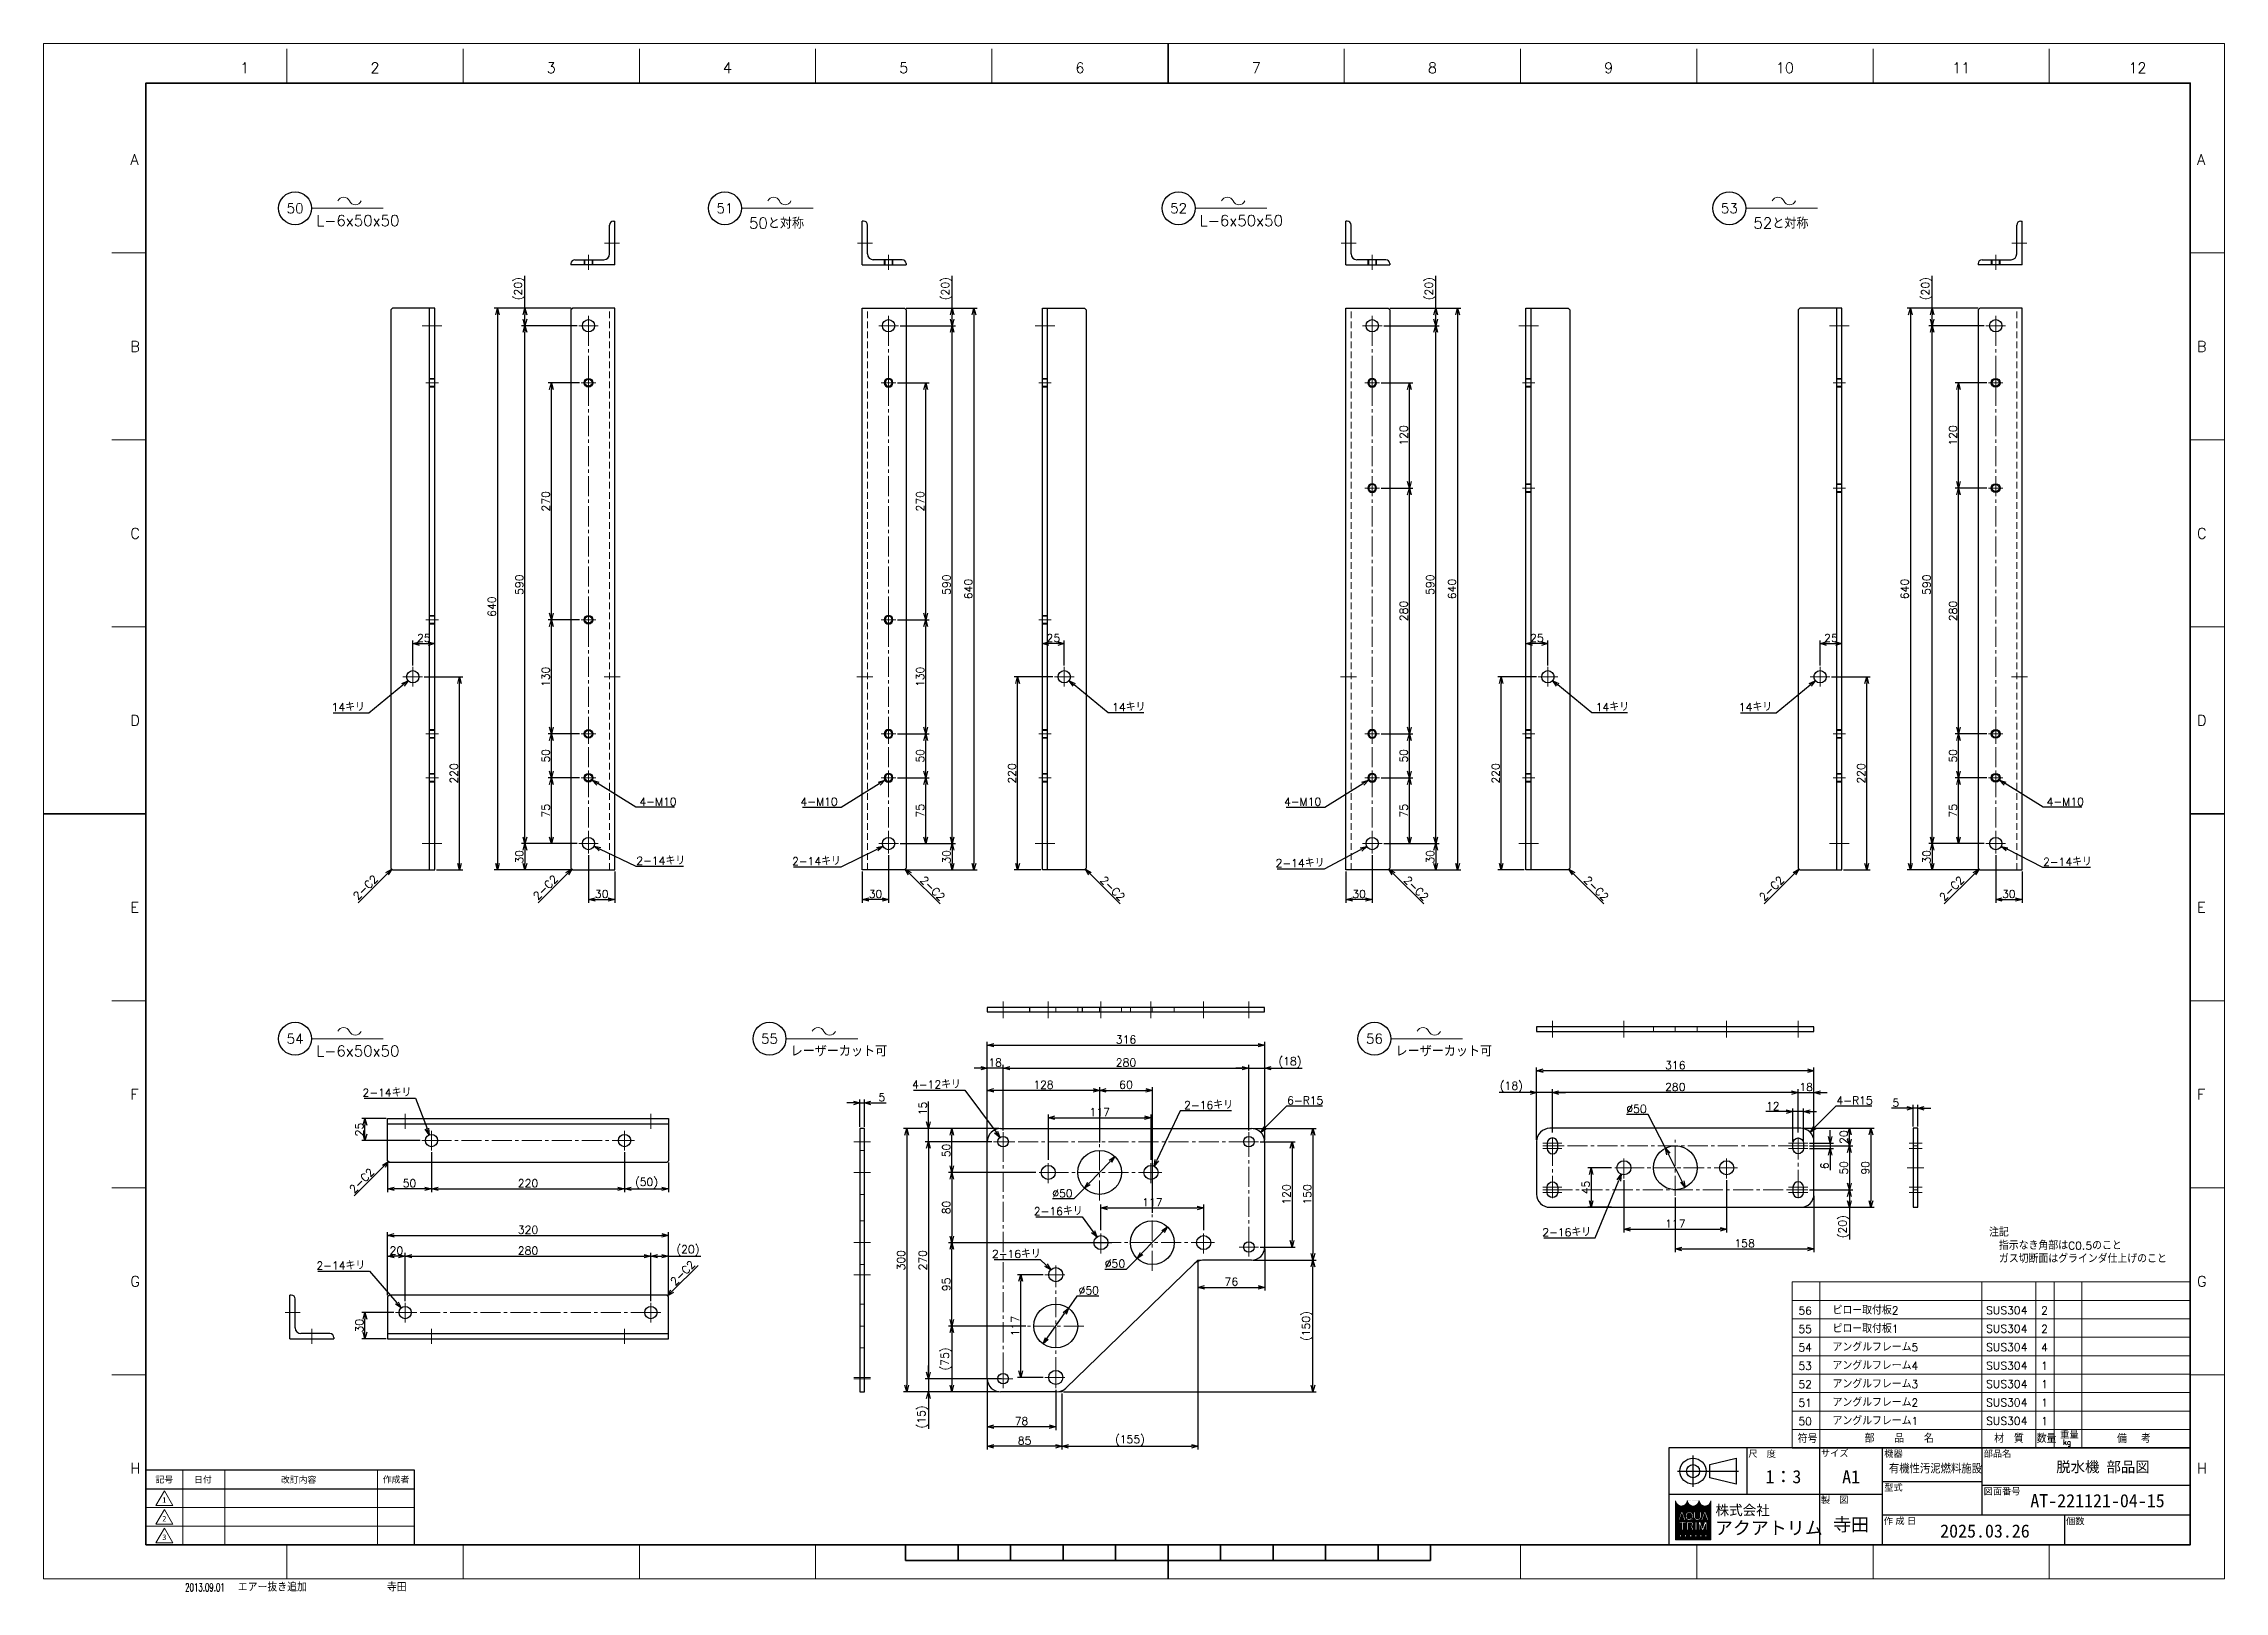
# Model space of a CAD drawing. Header units: millimetres. Extents: x 0 to 2485, y -14 to 1749.
import ezdxf
from ezdxf import colors
from ezdxf.entities.mleader import LeaderData, LeaderLine
from ezdxf.enums import TextEntityAlignment as Align
from ezdxf.math import Vec2, Vec3

# ---------------------------------------------------------------- set-up
doc = ezdxf.new("R2010")
doc.units = ezdxf.units.MM
doc.header["$LTSCALE"] = 1.2
doc.header["$PDMODE"] = 99
doc.header["$PDSIZE"] = 1
doc.linetypes.add('CENTER2', pattern=[28.575, 19.05, -3.175, 3.175, -3.175])
doc.linetypes.add('HIDDEN', pattern=[9.525, 6.35, -3.175])
for name, color, linetype, lineweight in [('04_HIDDEN', 2, 'HIDDEN', 13), ('05_CENTER', 4, 'CENTER2', 13), ('07_TEXT', 3, 'Continuous', 13), ('08_DIM', 3, 'Continuous', 13), ('90_FRAME', 5, 'Continuous', 35)]:
    doc.layers.add(name, color=color, linetype=linetype, lineweight=lineweight)
doc.layers.add('10_DRAFT', color=8, linetype='Continuous', lineweight=0, plot=False)
doc.layers.add('91_BLANK', color=5, linetype='Continuous', lineweight=0, plot=False)
doc.styles.add('KSS_TXT', font='txt.shx', dxfattribs={"bigfont": 'extfont2.shx'})
doc.styles.add('MS_G', font='MS Gothic.ttf')
doc.styles.get("Standard").update_dxf_attribs({"font": 'txt.shx', "bigfont": 'extfont2.shx'})
doc.styles.add('表題用', font='MS PGothic.ttf')
doc.dimstyles.new('KSS_DIM', dxfattribs={"dimscale": 3, "dimtxt": 3, "dimasz": 2.5, "dimexe": 1.25, "dimexo": 0.625, "dimtad": 1, "dimdsep": 46, "dimtxsty": 'KSS_TXT', "dimblk": 'OPEN30', "dimcen": 0, "dimazin": 2, "dimtfac": 0.75, "dimtmove": 0, "dimatfit": 3, "dimldrblk": 'OPEN30', "dimfxl": 1.25, "dimtolj": 1, "dimarcsym": 0})
doc.dimstyles.new('KSS_DIM$3', dxfattribs={"dimscale": 3, "dimtxt": 3, "dimasz": 2.5, "dimexe": 1.25, "dimexo": 0.625, "dimtad": 1, "dimtih": 1, "dimtoh": 1, "dimdsep": 46, "dimtxsty": 'KSS_TXT', "dimblk": 'OPEN30', "dimcen": 0, "dimazin": 2, "dimtfac": 0.75, "dimtofl": 0, "dimtmove": 0, "dimatfit": 3, "dimldrblk": 'OPEN30', "dimfxl": 1.25, "dimtolj": 1, "dimarcsym": 0})
doc.dimstyles.new('KSS_DIM$4', dxfattribs={"dimscale": 3, "dimtxt": 3, "dimasz": 2.5, "dimexe": 1.25, "dimexo": 0.625, "dimtad": 1, "dimtih": 1, "dimtoh": 1, "dimdsep": 46, "dimtxsty": 'KSS_TXT', "dimblk": 'OPEN30', "dimcen": 0, "dimazin": 2, "dimtfac": 0.75, "dimtofl": 0, "dimtmove": 0, "dimatfit": 3, "dimldrblk": 'OPEN30', "dimfxl": 1.25, "dimtolj": 1, "dimarcsym": 0})

msp = doc.modelspace()

# ---------------------------------------------------------------- texts
at = {"layer": '07_TEXT', "ltscale": 2, "insert": (2216.508, 398.891), "char_height": 9, "attachment_point": 1}
msp.add_mtext_dynamic_manual_height_columns('注記\\P\u3000指示なき角部はC0.5のこと\\P\u3000ガス切断面はグラインダ仕上げのこと', width=230.71999, gutter_width=15, heights=[0], dxfattribs=at)
at = {"layer": '08_DIM', "style": 'KSS_TXT'}
for s, p in [('L-6x50x50', (310.546, 1540.869)), ('50と対称', (803.686, 1538.013)), ('L-6x50x50', (1317.183, 1540.869)), ('52と対称', (1948.039, 1538.013)), ('L-6x50x50', (310.546, 594.902)), ('レーザーカット可', (851.099, 594.902)), ('レーザーカット可', (1540.301, 594.902))]:
    msp.add_text(s, height=12.5, dxfattribs=at).set_placement(p)
at = {"layer": '90_FRAME', "color": 0, "lineweight": 13, "style": 'KSS_TXT'}
for s, p in [('1', (229.13, 1711.619)), ('2', (377.526, 1711.619)), ('3', (578.326, 1711.619)), ('4', (779.127, 1711.619)), ('5', (979.927, 1711.619)), ('6', (1180.727, 1711.619)), ('7', (1381.527, 1711.619)), ('8', (1582.328, 1711.619)), ('9', (1783.128, 1711.619)), ('10', (1983.928, 1711.619)), ('11', (2184.728, 1711.619)), ('12', (2385.528, 1711.619))]:
    msp.add_text(s, height=12, dxfattribs=at).set_placement(p, align=Align.BOTTOM_CENTER)
for s, p in [('A', (98.872, 1616.764)), ('A', (2453.447, 1616.764)), ('B', (98.872, 1403.772)), ('B', (2453.447, 1403.772)), ('C', (98.872, 1190.78)), ('C', (2453.447, 1190.78)), ('D', (98.872, 977.789)), ('D', (2453.447, 977.789)), ('E', (98.872, 764.797)), ('E', (2453.447, 764.797)), ('F', (98.872, 551.805)), ('F', (2453.447, 551.805)), ('G', (98.872, 338.814)), ('G', (2453.447, 338.814)), ('H', (98.872, 125.822)), ('H', (2453.447, 125.822))]:
    msp.add_text(s, height=12, dxfattribs=at).set_placement(p, align=Align.MIDDLE_LEFT)
at = {"layer": '90_FRAME', "color": 3, "lineweight": 13}
for s, p in [('56', (2007.03, 305.393)), ('2', (2279.749, 305.544)), ('55', (2007.03, 284.393)), ('2', (2279.749, 284.544)), ('54', (2007.03, 263.393)), ('4', (2279.749, 263.544)), ('53', (2007.03, 242.393)), ('52', (2007.03, 221.393)), ('1', (2279.749, 242.544)), ('1', (2279.749, 221.544)), ('51', (2007.03, 200.393)), ('1', (2279.749, 200.544)), ('50', (2007.03, 179.393)), ('1', (2279.749, 179.544))]:
    msp.add_text(s, height=9, dxfattribs=at).set_placement(p, align=Align.MIDDLE_CENTER)
for s, height, p in [('ピロー取付板2', 9, (2038.183, 301.125)), ('SUS304', 9, (2213.158, 301.244)), ('ピロー取付板1', 9, (2038.183, 280.125)), ('SUS304', 9, (2213.158, 280.244)), ('アングルフレーム5', 9, (2038.183, 259.125)), ('SUS304', 9, (2213.158, 259.244)), ('アングルフレーム4', 9, (2038.183, 238.125)), ('アングルフレーム3', 9, (2038.183, 217.125)), ('SUS304', 9, (2213.158, 238.244)), ('SUS304', 9, (2213.158, 217.244)), ('アングルフレーム2', 9, (2038.183, 196.125)), ('SUS304', 9, (2213.158, 196.244)), ('アングルフレーム1', 9, (2038.183, 175.125)), ('SUS304', 9, (2213.158, 175.244)), ('符号', 9, (1998.466, 154.746)), ('部\u3000\u3000品\u3000\u3000名', 9, (2074.763, 155.072)), ('材\u3000質', 9, (2222.329, 154.964)), ('数量', 9, (2270.759, 154.897)), ('重量', 7.5, (2297.516, 159.805)), ('kg', 6, (2300.831, 152.466)), ('備  考', 9, (2362.298, 154.746)), ('エアー抜き追加', 9, (221.201, -14.399)), ('寺田', 9, (391.111, -14.399))]:
    msp.add_text(s, height=height, dxfattribs=at).set_placement(p)
at = {"layer": '90_FRAME', "color": 0, "style": '表題用'}
for s, p in [('尺\u3000度', (1942.162, 142.384)), ('サイズ', (2024.898, 142.943)), ('機器', (2097.077, 142.507)), ('部品名', (2210.363, 142.507)), ('型式', (2097.077, 103.947)), ('図面番号', (2210.363, 99.704)), ('製\u3000図', (2024.898, 89.907)), ('作 成 日', (2096.559, 65.851)), ('個数', (2304.227, 65.643))]:
    msp.add_text(s, height=7.5, dxfattribs=at).set_placement(p, align=Align.MIDDLE_LEFT)
at = {"layer": '90_FRAME', "color": 0, "style": 'MS_G', "width": 0.9}
msp.add_text('有機性汚泥燃料施設', height=9.6, dxfattribs=at).set_placement((2102.361, 120.963))
at = {"layer": '90_FRAME', "color": 0, "style": 'MS_G'}
for s, height, p in [('脱水機 部品図', 12, (2293.094, 121.394)), ('AT-221121-04-15', 15, (2263.508, 81.386)), ('2025.03.26', 15, (2160.792, 46.86))]:
    msp.add_text(s, height=height, dxfattribs=at).set_placement(p)
at = {"layer": '90_FRAME', "color": 0, "style": '表題用'}
for s, p in [('記号', (137.538, 112.962)), ('日付', (181.507, 112.962)), ('作成者', (401.538, 112.962))]:
    msp.add_text(s, height=7.2, dxfattribs=at).set_placement(p, align=Align.MIDDLE_CENTER)
at = {"layer": '90_FRAME', "color": 0}
for s, height, style, p in [('改訂内容', 7.2, '表題用', (290.538, 112.962)), ('A1', 15, 'MS_G', (2059.295, 116.144))]:
    msp.add_text(s, height=height, dxfattribs=dict(at, style=style)).set_placement(p, align=Align.MIDDLE)
at = {"layer": '90_FRAME', "color": 0, "lineweight": 13, "style": 'MS_G'}
for s, p in [('1', (137.538, 89.626)), ('3', (137.538, 47.198)), ('2', (137.538, 68.412))]:
    msp.add_text(s, height=6.364, dxfattribs=at).set_placement(p, align=Align.MIDDLE)
at = {"layer": '90_FRAME', "color": 4, "style": 'MS_G'}
msp.add_text('株式会社', height=11.3412, dxfattribs=at).set_placement((1935.767, 78.084), align=Align.MIDDLE_CENTER)
msp.add_text('アクアトリム', height=15, dxfattribs=at).set_placement((1904.203, 50.385))
at = {"layer": '90_FRAME', "color": 3, "lineweight": 13, "width": 0.65}
msp.add_text('2013.09.01', height=9, dxfattribs=at).set_placement((161.226, -14.399))
at = {"layer": '90_FRAME', "color": 0, "style": 'MS_G'}
for tag, p in [('1：3', (1982.185, 116.144)), ('寺田', (2059.295, 62.048))]:
    msp.add_attdef(tag, text='', height=15, dxfattribs=at).set_placement(p, align=Align.MIDDLE)

# ---------------------------------------------------------------- blocks, each defined once
blk = doc.blocks.new('AM_BALLOON1')
at = {"transparency": 16777216}
blk.add_circle((0, 0), 5, dxfattribs=at)
blk.add_attdef('B_NUMBER', text='', height=3, dxfattribs=at).set_placement((0, 0), align=Align.MIDDLE_CENTER)
blk = doc.blocks.new('_OPEN')
at = {"color": 0, "linetype": 'ByBlock'}
for p, q in [((-1, 0.17), (0, 0)), ((0, 0), (-1, -0.17)), ((0, 0), (-1, 0))]:
    blk.add_line(p, q, dxfattribs=at)
blk = doc.blocks.new('p1ba05')
for centre, start, end in [((-2.95, 0.29), 24.2276, 155.5758), ((0, 1.62), 204.2276, 335.5758)]:
    blk.add_arc(centre, 1.62, start, end)
blk = doc.blocks.new('A$C13E861D8_1')
at = {"color": 0}
for p, q in [((1.5, 50), (0, 50)), ((0, 0), (0, 50)), ((6, 12.5), (6, 45.5)), ((0, 0), (50, 0)), ((45.5, 6), (12.5, 6)), ((50, 1.5), (50, 0))]:
    blk.add_line(p, q, dxfattribs=at)
for centre, radius, start, end in [((1.5, 45.5), 4.5, 0, 90), ((12.5, 12.5), 6.5, 180, 270), ((45.5, 1.5), 4.5, 0, 90)]:
    blk.add_arc(centre, radius, start, end, dxfattribs=at)
blk = doc.blocks.new('M10Tz_1_1')
at = {"color": 0}
for radius in [5, 4]:
    blk.add_circle((0, 0), radius, dxfattribs=at)
at = {"layer": '05_CENTER'}
for p, q in [((8.3, 0), (-8.3, 0)), ((0, -8.3), (0, 8.3))]:
    blk.add_line(p, q, dxfattribs=at)
blk = doc.blocks.new('_Open30')
at = {"color": 0, "linetype": 'ByBlock', "lineweight": -2}
for p, q in [((-1, 0.27), (0, 0)), ((0, 0), (-1, -0.27)), ((0, 0), (-1, 0))]:
    blk.add_line(p, q, dxfattribs=at)
blk = doc.blocks.new('*D143')
at = {"layer": '08_DIM', "color": 0, "lineweight": -2, "transparency": 16777216}
for p, q in [((607.7, 837.4), (544.6, 837.4)), ((548.4, 829.9), (548.4, 814.9)), ((600.9, 807.4), (544.6, 807.4))]:
    blk.add_line(p, q, dxfattribs=at)
at = {"layer": 'Defpoints', "color": 0, "transparency": 16777216}
for p in [(609.6, 837.4), (548.4, 807.4), (602.8, 807.4)]:
    blk.add_point(p, dxfattribs=at)
at = {"layer": '08_DIM', "color": 0, "lineweight": -2, "transparency": 16777216, "xscale": 7.5, "yscale": 7.5, "zscale": 7.5}
for p, rotation in [((548.4, 837.4), 90), ((548.4, 807.4), 270)]:
    blk.add_blockref('_Open30', p, dxfattribs=dict(at, rotation=rotation))
at = {"layer": '08_DIM', "color": 0, "transparency": 16777216, "insert": (542, 822.4), "char_height": 9, "attachment_point": 5, "rotation": 90, "style": 'KSS_TXT'}
blk.add_mtext('\\A1;30', dxfattribs=at)
blk = doc.blocks.new('*D144')
at = {"layer": '08_DIM', "color": 0, "lineweight": -2, "transparency": 16777216}
for p, q in [((610.6, 912.4), (574.7, 912.4)), ((578.5, 844.9), (578.5, 904.9)), ((607.7, 837.4), (574.7, 837.4))]:
    blk.add_line(p, q, dxfattribs=at)
at = {"layer": 'Defpoints', "color": 0, "transparency": 16777216}
for p in [(578.5, 912.4), (612.4, 912.4), (609.6, 837.4)]:
    blk.add_point(p, dxfattribs=at)
at = {"layer": '08_DIM', "color": 0, "lineweight": -2, "transparency": 16777216, "xscale": 7.5, "yscale": 7.5, "zscale": 7.5}
for p, rotation in [((578.5, 912.4), 90), ((578.5, 837.4), 270)]:
    blk.add_blockref('_Open30', p, dxfattribs=dict(at, rotation=rotation))
at = {"layer": '08_DIM', "color": 0, "transparency": 16777216, "insert": (572.1, 874.9), "char_height": 9, "attachment_point": 5, "rotation": 90, "style": 'KSS_TXT'}
blk.add_mtext('\\A1;75', dxfattribs=at)
blk = doc.blocks.new('*D145')
at = {"layer": '08_DIM', "color": 0, "lineweight": -2, "transparency": 16777216}
for p, q in [((610.6, 962.4), (574.7, 962.4)), ((578.5, 919.9), (578.5, 954.9)), ((610.6, 912.4), (574.7, 912.4))]:
    blk.add_line(p, q, dxfattribs=at)
at = {"layer": 'Defpoints', "color": 0, "transparency": 16777216}
for p in [(578.5, 962.4), (612.4, 962.4), (612.4, 912.4)]:
    blk.add_point(p, dxfattribs=at)
at = {"layer": '08_DIM', "color": 0, "lineweight": -2, "transparency": 16777216, "xscale": 7.5, "yscale": 7.5, "zscale": 7.5}
for p, rotation in [((578.5, 962.4), 90), ((578.5, 912.4), 270)]:
    blk.add_blockref('_Open30', p, dxfattribs=dict(at, rotation=rotation))
at = {"layer": '08_DIM', "color": 0, "transparency": 16777216, "insert": (572.1, 937.4), "char_height": 9, "attachment_point": 5, "rotation": 90, "style": 'KSS_TXT'}
blk.add_mtext('\\A1;50', dxfattribs=at)
blk = doc.blocks.new('*D146')
at = {"layer": '08_DIM', "color": 0, "lineweight": -2, "transparency": 16777216}
for p, q in [((610.6, 1092.4), (574.7, 1092.4)), ((578.5, 969.9), (578.5, 1084.9)), ((610.6, 962.4), (574.7, 962.4))]:
    blk.add_line(p, q, dxfattribs=at)
at = {"layer": 'Defpoints', "color": 0, "transparency": 16777216}
for p in [(578.5, 1092.4), (612.4, 1092.4), (612.4, 962.4)]:
    blk.add_point(p, dxfattribs=at)
at = {"layer": '08_DIM', "color": 0, "lineweight": -2, "transparency": 16777216, "xscale": 7.5, "yscale": 7.5, "zscale": 7.5}
for p, rotation in [((578.5, 1092.4), 90), ((578.5, 962.4), 270)]:
    blk.add_blockref('_Open30', p, dxfattribs=dict(at, rotation=rotation))
at = {"layer": '08_DIM', "color": 0, "transparency": 16777216, "insert": (572.1, 1027.4), "char_height": 9, "attachment_point": 5, "rotation": 90, "style": 'KSS_TXT'}
blk.add_mtext('\\A1;130', dxfattribs=at)
blk = doc.blocks.new('*D147')
at = {"layer": '08_DIM', "color": 0, "lineweight": -2, "transparency": 16777216}
for p, q in [((610.6, 1362.4), (574.7, 1362.4)), ((578.5, 1099.9), (578.5, 1354.9)), ((610.6, 1092.4), (574.7, 1092.4))]:
    blk.add_line(p, q, dxfattribs=at)
at = {"layer": 'Defpoints', "color": 0, "transparency": 16777216}
for p in [(578.5, 1362.4), (612.4, 1362.4), (612.4, 1092.4)]:
    blk.add_point(p, dxfattribs=at)
at = {"layer": '08_DIM', "color": 0, "lineweight": -2, "transparency": 16777216, "xscale": 7.5, "yscale": 7.5, "zscale": 7.5}
for p, rotation in [((578.5, 1362.4), 90), ((578.5, 1092.4), 270)]:
    blk.add_blockref('_Open30', p, dxfattribs=dict(at, rotation=rotation))
at = {"layer": '08_DIM', "color": 0, "transparency": 16777216, "insert": (572.1, 1227.4), "char_height": 9, "attachment_point": 5, "rotation": 90, "style": 'KSS_TXT'}
blk.add_mtext('\\A1;270', dxfattribs=at)
blk = doc.blocks.new('*D148')
at = {"layer": '08_DIM', "color": 0, "lineweight": -2, "transparency": 16777216}
for p, q in [((607.7, 1427.4), (544.6, 1427.4)), ((548.4, 844.9), (548.4, 1419.9)), ((607.7, 837.4), (544.6, 837.4))]:
    blk.add_line(p, q, dxfattribs=at)
at = {"layer": 'Defpoints', "color": 0, "transparency": 16777216}
for p in [(548.4, 1427.4), (609.6, 1427.4), (609.6, 837.4)]:
    blk.add_point(p, dxfattribs=at)
at = {"layer": '08_DIM', "color": 0, "lineweight": -2, "transparency": 16777216, "xscale": 7.5, "yscale": 7.5, "zscale": 7.5}
for p, rotation in [((548.4, 1427.4), 90), ((548.4, 837.4), 270)]:
    blk.add_blockref('_Open30', p, dxfattribs=dict(at, rotation=rotation))
at = {"layer": '08_DIM', "color": 0, "transparency": 16777216, "insert": (542, 1132.4), "char_height": 9, "attachment_point": 5, "rotation": 90, "style": 'KSS_TXT'}
blk.add_mtext('\\A1;590', dxfattribs=at)
blk = doc.blocks.new('*D149')
at = {"layer": '08_DIM', "color": 0, "lineweight": -2, "transparency": 16777216}
for p, q in [((548.4, 1447.4), (548.4, 1484.2)), ((600.9, 1447.4), (544.6, 1447.4)), ((607.7, 1427.4), (544.6, 1427.4)), ((548.4, 1434.9), (548.4, 1439.9))]:
    blk.add_line(p, q, dxfattribs=at)
at = {"layer": 'Defpoints', "color": 0, "transparency": 16777216}
for p in [(548.4, 1447.4), (602.8, 1447.4), (609.6, 1427.4)]:
    blk.add_point(p, dxfattribs=at)
at = {"layer": '08_DIM', "color": 0, "lineweight": -2, "transparency": 16777216, "xscale": 7.5, "yscale": 7.5, "zscale": 7.5}
for p, rotation in [((548.4, 1447.4), 90), ((548.4, 1427.4), 270)]:
    blk.add_blockref('_Open30', p, dxfattribs=dict(at, rotation=rotation))
at = {"layer": '08_DIM', "color": 0, "transparency": 16777216, "insert": (542, 1469.6), "char_height": 9, "attachment_point": 5, "rotation": 90, "style": 'KSS_TXT'}
blk.add_mtext('\\A1;(20)', dxfattribs=at)
blk = doc.blocks.new('*D150')
at = {"layer": '08_DIM', "color": 0, "lineweight": -2, "transparency": 16777216}
for p, q in [((600.9, 1447.4), (513.4, 1447.4)), ((517.1, 1439.9), (517.1, 814.9)), ((600.9, 807.4), (513.4, 807.4))]:
    blk.add_line(p, q, dxfattribs=at)
at = {"layer": 'Defpoints', "color": 0, "transparency": 16777216}
for p in [(602.8, 1447.4), (523.5, 807.4), (602.8, 807.4)]:
    blk.add_point(p, dxfattribs=at)
at = {"layer": '08_DIM', "color": 0, "lineweight": -2, "transparency": 16777216, "xscale": 7.5, "yscale": 7.5, "zscale": 7.5}
for p, rotation in [((517.1, 1447.4), 90), ((517.1, 807.4), 270)]:
    blk.add_blockref('_Open30', p, dxfattribs=dict(at, rotation=rotation))
at = {"layer": '08_DIM', "color": 0, "transparency": 16777216, "insert": (510.7, 1107.4), "char_height": 9, "attachment_point": 5, "rotation": 90, "style": 'KSS_TXT'}
blk.add_mtext('\\A1;640', dxfattribs=at)
blk = doc.blocks.new('*D151')
at = {"layer": '08_DIM', "color": 0, "lineweight": -2, "transparency": 16777216}
for p, q in [((620.8, 824.4), (620.8, 769.9)), ((650.8, 805.6), (650.8, 769.9)), ((628.3, 773.7), (643.3, 773.7))]:
    blk.add_line(p, q, dxfattribs=at)
at = {"layer": 'Defpoints', "color": 0, "transparency": 16777216}
for p in [(620.8, 826.3), (650.8, 807.4), (650.8, 773.7)]:
    blk.add_point(p, dxfattribs=at)
at = {"layer": '08_DIM', "color": 0, "lineweight": -2, "transparency": 16777216, "xscale": 7.5, "yscale": 7.5, "zscale": 7.5, "rotation": 180}
blk.add_blockref('_Open30', (620.8, 773.7), dxfattribs=at)
at = {"layer": '08_DIM', "color": 0, "lineweight": -2, "transparency": 16777216, "xscale": 7.5, "yscale": 7.5, "zscale": 7.5}
blk.add_blockref('_Open30', (650.8, 773.7), dxfattribs=at)
at = {"layer": '08_DIM', "color": 0, "transparency": 16777216, "insert": (635.8, 780), "char_height": 9, "attachment_point": 5, "style": 'KSS_TXT'}
blk.add_mtext('\\A1;30', dxfattribs=at)
blk = doc.blocks.new('*D152')
at = {"layer": '08_DIM', "color": 0, "lineweight": -2, "transparency": 16777216}
for p, q in [((433.7, 1027.4), (477.6, 1027.4)), ((473.8, 814.9), (473.8, 1019.9)), ((447.5, 807.4), (477.6, 807.4))]:
    blk.add_line(p, q, dxfattribs=at)
at = {"layer": 'Defpoints', "color": 0, "transparency": 16777216}
for p in [(431.8, 1027.4), (473.8, 1027.4), (445.6, 807.4)]:
    blk.add_point(p, dxfattribs=at)
at = {"layer": '08_DIM', "color": 0, "lineweight": -2, "transparency": 16777216, "xscale": 7.5, "yscale": 7.5, "zscale": 7.5}
for p, rotation in [((473.8, 1027.4), 90), ((473.8, 807.4), 270)]:
    blk.add_blockref('_Open30', p, dxfattribs=dict(at, rotation=rotation))
at = {"layer": '08_DIM', "color": 0, "transparency": 16777216, "insert": (467.5, 917.4), "char_height": 9, "attachment_point": 5, "rotation": 90, "style": 'KSS_TXT'}
blk.add_mtext('\\A1;220', dxfattribs=at)
blk = doc.blocks.new('*D153')
at = {"layer": '08_DIM', "color": 0, "lineweight": -2, "transparency": 16777216}
for p, q in [((420.6, 1040.5), (420.6, 1068.9)), ((445.6, 1040.5), (445.6, 1068.9)), ((428.1, 1065.2), (438.1, 1065.2))]:
    blk.add_line(p, q, dxfattribs=at)
at = {"layer": 'Defpoints', "color": 0, "transparency": 16777216}
for p in [(445.6, 1065.2), (420.6, 1038.6), (445.6, 1038.6)]:
    blk.add_point(p, dxfattribs=at)
at = {"layer": '08_DIM', "color": 0, "lineweight": -2, "transparency": 16777216, "xscale": 7.5, "yscale": 7.5, "zscale": 7.5, "rotation": 180}
blk.add_blockref('_Open30', (420.6, 1065.2), dxfattribs=at)
at = {"layer": '08_DIM', "color": 0, "lineweight": -2, "transparency": 16777216, "xscale": 7.5, "yscale": 7.5, "zscale": 7.5}
blk.add_blockref('_Open30', (445.6, 1065.2), dxfattribs=at)
at = {"layer": '08_DIM', "color": 0, "transparency": 16777216, "insert": (433.1, 1071.6), "char_height": 9, "attachment_point": 5, "style": 'KSS_TXT'}
blk.add_mtext('\\A1;25', dxfattribs=at)
blk = doc.blocks.new('*D154')
at = {"layer": '08_DIM', "color": 0, "lineweight": -2, "transparency": 16777216}
for p, q in [((370.6, 986.5), (409.4, 1018.3)), ((330, 986.5), (370.6, 986.5))]:
    blk.add_line(p, q, dxfattribs=at)
at = {"layer": 'Defpoints', "color": 0, "transparency": 16777216}
for p in [(415.2, 1023), (426, 1031.9)]:
    blk.add_point(p, dxfattribs=at)
at = {"layer": '08_DIM', "color": 0, "lineweight": -2, "transparency": 16777216, "xscale": 7.5, "yscale": 7.5, "zscale": 7.5, "rotation": 39.27917753788488}
blk.add_blockref('_Open30', (415.2, 1023), dxfattribs=at)
at = {"layer": '08_DIM', "color": 0, "transparency": 16777216, "insert": (347.1, 992.9), "char_height": 9, "attachment_point": 5, "style": 'KSS_TXT'}
blk.add_mtext('\\A1;14キリ', dxfattribs=at)
blk = doc.blocks.new('*D155')
at = {"layer": '08_DIM', "color": 0, "lineweight": -2, "transparency": 16777216}
for p, q in [((675.1, 811.5), (633.9, 831.2)), ((729.2, 811.5), (675.1, 811.5))]:
    blk.add_line(p, q, dxfattribs=at)
at = {"layer": 'Defpoints', "color": 0, "transparency": 16777216}
for p in [(614.5, 840.5), (627.1, 834.4)]:
    blk.add_point(p, dxfattribs=at)
at = {"layer": '08_DIM', "color": 0, "lineweight": -2, "transparency": 16777216, "xscale": 7.5, "yscale": 7.5, "zscale": 7.5, "rotation": 154.4974318083075}
blk.add_blockref('_Open30', (627.1, 834.4), dxfattribs=at)
at = {"layer": '08_DIM', "color": 0, "transparency": 16777216, "insert": (703.1, 817.9), "char_height": 9, "attachment_point": 5, "style": 'KSS_TXT'}
blk.add_mtext('\\A1;2-14キリ', dxfattribs=at)
blk = doc.blocks.new('*D156')
at = {"layer": '08_DIM', "color": 0, "lineweight": -2, "transparency": 16777216}
for p, q in [((674.9, 878.8), (631.4, 905.8)), ((718.8, 878.8), (674.9, 878.8))]:
    blk.add_line(p, q, dxfattribs=at)
at = {"layer": 'Defpoints', "color": 0, "transparency": 16777216}
for p in [(616.5, 915.1), (625, 909.8)]:
    blk.add_point(p, dxfattribs=at)
at = {"layer": '08_DIM', "color": 0, "lineweight": -2, "transparency": 16777216, "xscale": 7.5, "yscale": 7.5, "zscale": 7.5, "rotation": 148.0988826479411}
blk.add_blockref('_Open30', (625, 909.8), dxfattribs=at)
at = {"layer": '08_DIM', "color": 0, "transparency": 16777216, "insert": (700, 885.1), "char_height": 9, "attachment_point": 5, "style": 'KSS_TXT'}
blk.add_mtext('\\A1;4-M10', dxfattribs=at)
blk = doc.blocks.new('*D157')
at = {"layer": '08_DIM', "color": 0, "lineweight": -2, "transparency": 16777216}
blk.add_line((596.5, 803.1), (563.4, 770), dxfattribs=at)
at = {"layer": 'Defpoints', "color": 0, "transparency": 16777216}
for p in [(601.8, 808.4), (562.6, 769.2), (562.6, 769.2)]:
    blk.add_point(p, dxfattribs=at)
at = {"layer": '08_DIM', "color": 0, "lineweight": -2, "transparency": 16777216, "xscale": 7.5, "yscale": 7.5, "zscale": 7.5, "rotation": 45}
blk.add_blockref('_Open30', (601.8, 808.4), dxfattribs=at)
at = {"layer": '08_DIM', "color": 0, "transparency": 16777216, "insert": (571.8, 787.5), "char_height": 9, "attachment_point": 5, "rotation": 45, "style": 'KSS_TXT'}
blk.add_mtext('\\A1;2-C2', dxfattribs=at)
blk = doc.blocks.new('*D158')
at = {"layer": '08_DIM', "color": 0, "lineweight": -2, "transparency": 16777216}
blk.add_line((391.3, 803.1), (358.2, 770), dxfattribs=at)
at = {"layer": 'Defpoints', "color": 0, "transparency": 16777216}
for p in [(396.6, 808.4), (357.4, 769.2), (357.4, 769.2)]:
    blk.add_point(p, dxfattribs=at)
at = {"layer": '08_DIM', "color": 0, "lineweight": -2, "transparency": 16777216, "xscale": 7.5, "yscale": 7.5, "zscale": 7.5, "rotation": 45}
blk.add_blockref('_Open30', (396.6, 808.4), dxfattribs=at)
at = {"layer": '08_DIM', "color": 0, "transparency": 16777216, "insert": (366.7, 787.5), "char_height": 9, "attachment_point": 5, "rotation": 45, "style": 'KSS_TXT'}
blk.add_mtext('\\A1;2-C2', dxfattribs=at)
blk = doc.blocks.new('*D159')
at = {"layer": '08_DIM', "color": 0, "lineweight": -2, "transparency": 16777216}
for p, q in [((975.8, 837.4), (1038.9, 837.4)), ((1035.1, 829.9), (1035.1, 814.9)), ((982.6, 807.4), (1038.9, 807.4))]:
    blk.add_line(p, q, dxfattribs=at)
at = {"layer": 'Defpoints', "color": 0, "transparency": 16777216}
for p in [(973.9, 837.4), (980.7, 807.4), (1035.1, 807.4)]:
    blk.add_point(p, dxfattribs=at)
at = {"layer": '08_DIM', "color": 0, "lineweight": -2, "transparency": 16777216, "xscale": 7.5, "yscale": 7.5, "zscale": 7.5}
for p, rotation in [((1035.1, 837.4), 90), ((1035.1, 807.4), 270)]:
    blk.add_blockref('_Open30', p, dxfattribs=dict(at, rotation=rotation))
at = {"layer": '08_DIM', "color": 0, "transparency": 16777216, "insert": (1028.7, 822.4), "char_height": 9, "attachment_point": 5, "rotation": 90, "style": 'KSS_TXT'}
blk.add_mtext('\\A1;30', dxfattribs=at)
blk = doc.blocks.new('*D160')
at = {"layer": '08_DIM', "color": 0, "lineweight": -2, "transparency": 16777216}
for p, q in [((972.9, 912.4), (1008.8, 912.4)), ((1005, 844.9), (1005, 904.9)), ((975.8, 837.4), (1008.8, 837.4))]:
    blk.add_line(p, q, dxfattribs=at)
at = {"layer": 'Defpoints', "color": 0, "transparency": 16777216}
for p in [(971, 912.4), (1005, 912.4), (973.9, 837.4)]:
    blk.add_point(p, dxfattribs=at)
at = {"layer": '08_DIM', "color": 0, "lineweight": -2, "transparency": 16777216, "xscale": 7.5, "yscale": 7.5, "zscale": 7.5}
for p, rotation in [((1005, 912.4), 90), ((1005, 837.4), 270)]:
    blk.add_blockref('_Open30', p, dxfattribs=dict(at, rotation=rotation))
at = {"layer": '08_DIM', "color": 0, "transparency": 16777216, "insert": (998.7, 874.9), "char_height": 9, "attachment_point": 5, "rotation": 90, "style": 'KSS_TXT'}
blk.add_mtext('\\A1;75', dxfattribs=at)
blk = doc.blocks.new('*D161')
at = {"layer": '08_DIM', "color": 0, "lineweight": -2, "transparency": 16777216}
for p, q in [((972.9, 962.4), (1008.8, 962.4)), ((1005, 919.9), (1005, 954.9)), ((972.9, 912.4), (1008.8, 912.4))]:
    blk.add_line(p, q, dxfattribs=at)
at = {"layer": 'Defpoints', "color": 0, "transparency": 16777216}
for p in [(971, 962.4), (1005, 962.4), (971, 912.4)]:
    blk.add_point(p, dxfattribs=at)
at = {"layer": '08_DIM', "color": 0, "lineweight": -2, "transparency": 16777216, "xscale": 7.5, "yscale": 7.5, "zscale": 7.5}
for p, rotation in [((1005, 962.4), 90), ((1005, 912.4), 270)]:
    blk.add_blockref('_Open30', p, dxfattribs=dict(at, rotation=rotation))
at = {"layer": '08_DIM', "color": 0, "transparency": 16777216, "insert": (998.7, 937.4), "char_height": 9, "attachment_point": 5, "rotation": 90, "style": 'KSS_TXT'}
blk.add_mtext('\\A1;50', dxfattribs=at)
blk = doc.blocks.new('*D162')
at = {"layer": '08_DIM', "color": 0, "lineweight": -2, "transparency": 16777216}
for p, q in [((972.9, 1092.4), (1008.8, 1092.4)), ((1005, 969.9), (1005, 1084.9)), ((972.9, 962.4), (1008.8, 962.4))]:
    blk.add_line(p, q, dxfattribs=at)
at = {"layer": 'Defpoints', "color": 0, "transparency": 16777216}
for p in [(971, 1092.4), (1005, 1092.4), (971, 962.4)]:
    blk.add_point(p, dxfattribs=at)
at = {"layer": '08_DIM', "color": 0, "lineweight": -2, "transparency": 16777216, "xscale": 7.5, "yscale": 7.5, "zscale": 7.5}
for p, rotation in [((1005, 1092.4), 90), ((1005, 962.4), 270)]:
    blk.add_blockref('_Open30', p, dxfattribs=dict(at, rotation=rotation))
at = {"layer": '08_DIM', "color": 0, "transparency": 16777216, "insert": (998.7, 1027.4), "char_height": 9, "attachment_point": 5, "rotation": 90, "style": 'KSS_TXT'}
blk.add_mtext('\\A1;130', dxfattribs=at)
blk = doc.blocks.new('*D163')
at = {"layer": '08_DIM', "color": 0, "lineweight": -2, "transparency": 16777216}
for p, q in [((972.9, 1362.4), (1008.8, 1362.4)), ((1005, 1099.9), (1005, 1354.9)), ((972.9, 1092.4), (1008.8, 1092.4))]:
    blk.add_line(p, q, dxfattribs=at)
at = {"layer": 'Defpoints', "color": 0, "transparency": 16777216}
for p in [(971, 1362.4), (1005, 1362.4), (971, 1092.4)]:
    blk.add_point(p, dxfattribs=at)
at = {"layer": '08_DIM', "color": 0, "lineweight": -2, "transparency": 16777216, "xscale": 7.5, "yscale": 7.5, "zscale": 7.5}
for p, rotation in [((1005, 1362.4), 90), ((1005, 1092.4), 270)]:
    blk.add_blockref('_Open30', p, dxfattribs=dict(at, rotation=rotation))
at = {"layer": '08_DIM', "color": 0, "transparency": 16777216, "insert": (998.7, 1227.4), "char_height": 9, "attachment_point": 5, "rotation": 90, "style": 'KSS_TXT'}
blk.add_mtext('\\A1;270', dxfattribs=at)
blk = doc.blocks.new('*D164')
at = {"layer": '08_DIM', "color": 0, "lineweight": -2, "transparency": 16777216}
for p, q in [((975.8, 1427.4), (1038.9, 1427.4)), ((1035.1, 844.9), (1035.1, 1419.9)), ((975.8, 837.4), (1038.9, 837.4))]:
    blk.add_line(p, q, dxfattribs=at)
at = {"layer": 'Defpoints', "color": 0, "transparency": 16777216}
for p in [(973.9, 1427.4), (1035.1, 1427.4), (973.9, 837.4)]:
    blk.add_point(p, dxfattribs=at)
at = {"layer": '08_DIM', "color": 0, "lineweight": -2, "transparency": 16777216, "xscale": 7.5, "yscale": 7.5, "zscale": 7.5}
for p, rotation in [((1035.1, 1427.4), 90), ((1035.1, 837.4), 270)]:
    blk.add_blockref('_Open30', p, dxfattribs=dict(at, rotation=rotation))
at = {"layer": '08_DIM', "color": 0, "transparency": 16777216, "insert": (1028.7, 1132.4), "char_height": 9, "attachment_point": 5, "rotation": 90, "style": 'KSS_TXT'}
blk.add_mtext('\\A1;590', dxfattribs=at)
blk = doc.blocks.new('*D165')
at = {"layer": '08_DIM', "color": 0, "lineweight": -2, "transparency": 16777216}
for p, q in [((1035.1, 1447.4), (1035.1, 1484.2)), ((982.6, 1447.4), (1038.9, 1447.4)), ((975.8, 1427.4), (1038.9, 1427.4)), ((1035.1, 1434.9), (1035.1, 1439.9))]:
    blk.add_line(p, q, dxfattribs=at)
at = {"layer": 'Defpoints', "color": 0, "transparency": 16777216}
for p in [(980.7, 1447.4), (1035.1, 1447.4), (973.9, 1427.4)]:
    blk.add_point(p, dxfattribs=at)
at = {"layer": '08_DIM', "color": 0, "lineweight": -2, "transparency": 16777216, "xscale": 7.5, "yscale": 7.5, "zscale": 7.5}
for p, rotation in [((1035.1, 1447.4), 90), ((1035.1, 1427.4), 270)]:
    blk.add_blockref('_Open30', p, dxfattribs=dict(at, rotation=rotation))
at = {"layer": '08_DIM', "color": 0, "transparency": 16777216, "insert": (1028.7, 1469.6), "char_height": 9, "attachment_point": 5, "rotation": 90, "style": 'KSS_TXT'}
blk.add_mtext('\\A1;(20)', dxfattribs=at)
blk = doc.blocks.new('*D166')
at = {"layer": '08_DIM', "color": 0, "lineweight": -2, "transparency": 16777216}
for p, q in [((982.6, 1447.4), (1063.7, 1447.4)), ((1060, 1439.9), (1060, 814.9)), ((982.6, 807.4), (1063.7, 807.4))]:
    blk.add_line(p, q, dxfattribs=at)
at = {"layer": 'Defpoints', "color": 0, "transparency": 16777216}
for p in [(980.7, 1447.4), (980.7, 807.4), (1060, 807.4)]:
    blk.add_point(p, dxfattribs=at)
at = {"layer": '08_DIM', "color": 0, "lineweight": -2, "transparency": 16777216, "xscale": 7.5, "yscale": 7.5, "zscale": 7.5}
for p, rotation in [((1060, 1447.4), 90), ((1060, 807.4), 270)]:
    blk.add_blockref('_Open30', p, dxfattribs=dict(at, rotation=rotation))
at = {"layer": '08_DIM', "color": 0, "transparency": 16777216, "insert": (1053.6, 1127.4), "char_height": 9, "attachment_point": 5, "rotation": 90, "style": 'KSS_TXT'}
blk.add_mtext('\\A1;640', dxfattribs=at)
blk = doc.blocks.new('*D167')
at = {"layer": '08_DIM', "color": 0, "lineweight": -2, "transparency": 16777216}
for p, q in [((962.7, 824.4), (962.7, 769.9)), ((932.7, 805.6), (932.7, 769.9)), ((955.2, 773.7), (940.2, 773.7))]:
    blk.add_line(p, q, dxfattribs=at)
at = {"layer": 'Defpoints', "color": 0, "transparency": 16777216}
for p in [(962.7, 826.3), (932.7, 807.4), (932.7, 773.7)]:
    blk.add_point(p, dxfattribs=at)
at = {"layer": '08_DIM', "color": 0, "lineweight": -2, "transparency": 16777216, "xscale": 7.5, "yscale": 7.5, "zscale": 7.5, "rotation": 180}
blk.add_blockref('_Open30', (932.7, 773.7), dxfattribs=at)
at = {"layer": '08_DIM', "color": 0, "lineweight": -2, "transparency": 16777216, "xscale": 7.5, "yscale": 7.5, "zscale": 7.5}
blk.add_blockref('_Open30', (962.7, 773.7), dxfattribs=at)
at = {"layer": '08_DIM', "color": 0, "transparency": 16777216, "insert": (947.7, 780), "char_height": 9, "attachment_point": 5, "style": 'KSS_TXT'}
blk.add_mtext('\\A1;30', dxfattribs=at)
blk = doc.blocks.new('*D168')
at = {"layer": '08_DIM', "color": 0, "lineweight": -2, "transparency": 16777216}
for p, q in [((1149.8, 1027.4), (1105.9, 1027.4)), ((1109.7, 814.9), (1109.7, 1019.9)), ((1136, 807.4), (1105.9, 807.4))]:
    blk.add_line(p, q, dxfattribs=at)
at = {"layer": 'Defpoints', "color": 0, "transparency": 16777216}
for p in [(1109.7, 1027.4), (1151.7, 1027.4), (1137.9, 807.4)]:
    blk.add_point(p, dxfattribs=at)
at = {"layer": '08_DIM', "color": 0, "lineweight": -2, "transparency": 16777216, "xscale": 7.5, "yscale": 7.5, "zscale": 7.5}
for p, rotation in [((1109.7, 1027.4), 90), ((1109.7, 807.4), 270)]:
    blk.add_blockref('_Open30', p, dxfattribs=dict(at, rotation=rotation))
at = {"layer": '08_DIM', "color": 0, "transparency": 16777216, "insert": (1103.3, 917.4), "char_height": 9, "attachment_point": 5, "rotation": 90, "style": 'KSS_TXT'}
blk.add_mtext('\\A1;220', dxfattribs=at)
blk = doc.blocks.new('*D169')
at = {"layer": '08_DIM', "color": 0, "lineweight": -2, "transparency": 16777216}
for p, q in [((1137.9, 1040.5), (1137.9, 1068.9)), ((1162.9, 1040.5), (1162.9, 1068.9)), ((1155.4, 1065.2), (1145.4, 1065.2))]:
    blk.add_line(p, q, dxfattribs=at)
at = {"layer": 'Defpoints', "color": 0, "transparency": 16777216}
for p in [(1137.9, 1065.2), (1137.9, 1038.6), (1162.9, 1038.6)]:
    blk.add_point(p, dxfattribs=at)
at = {"layer": '08_DIM', "color": 0, "lineweight": -2, "transparency": 16777216, "xscale": 7.5, "yscale": 7.5, "zscale": 7.5, "rotation": 180}
blk.add_blockref('_Open30', (1137.9, 1065.2), dxfattribs=at)
at = {"layer": '08_DIM', "color": 0, "lineweight": -2, "transparency": 16777216, "xscale": 7.5, "yscale": 7.5, "zscale": 7.5}
blk.add_blockref('_Open30', (1162.9, 1065.2), dxfattribs=at)
at = {"layer": '08_DIM', "color": 0, "transparency": 16777216, "insert": (1150.4, 1071.6), "char_height": 9, "attachment_point": 5, "style": 'KSS_TXT'}
blk.add_mtext('\\A1;25', dxfattribs=at)
blk = doc.blocks.new('*D170')
at = {"layer": '08_DIM', "color": 0, "lineweight": -2, "transparency": 16777216}
for p, q in [((1212.9, 986.5), (1174.1, 1018.3)), ((1253.5, 986.5), (1212.9, 986.5))]:
    blk.add_line(p, q, dxfattribs=at)
at = {"layer": 'Defpoints', "color": 0, "transparency": 16777216}
for p in [(1157.5, 1031.9), (1168.3, 1023)]:
    blk.add_point(p, dxfattribs=at)
at = {"layer": '08_DIM', "color": 0, "lineweight": -2, "transparency": 16777216, "xscale": 7.5, "yscale": 7.5, "zscale": 7.5, "rotation": 140.720822462114}
blk.add_blockref('_Open30', (1168.3, 1023), dxfattribs=at)
at = {"layer": '08_DIM', "color": 0, "transparency": 16777216, "insert": (1236.4, 992.9), "char_height": 9, "attachment_point": 5, "style": 'KSS_TXT'}
blk.add_mtext('\\A1;14キリ', dxfattribs=at)
blk = doc.blocks.new('*D171')
at = {"layer": '08_DIM', "color": 0, "lineweight": -2, "transparency": 16777216}
for p, q in [((908.5, 810.9), (949.7, 831.1)), ((854.4, 810.9), (908.5, 810.9))]:
    blk.add_line(p, q, dxfattribs=at)
at = {"layer": 'Defpoints', "color": 0, "transparency": 16777216}
for p in [(956.4, 834.4), (969, 840.5)]:
    blk.add_point(p, dxfattribs=at)
at = {"layer": '08_DIM', "color": 0, "lineweight": -2, "transparency": 16777216, "xscale": 7.5, "yscale": 7.5, "zscale": 7.5, "rotation": 26.09176259698471}
blk.add_blockref('_Open30', (956.4, 834.4), dxfattribs=at)
at = {"layer": '08_DIM', "color": 0, "transparency": 16777216, "insert": (880.5, 817.3), "char_height": 9, "attachment_point": 5, "style": 'KSS_TXT'}
blk.add_mtext('\\A1;2-14キリ', dxfattribs=at)
blk = doc.blocks.new('*D172')
at = {"layer": '08_DIM', "color": 0, "lineweight": -2, "transparency": 16777216}
for p, q in [((908.6, 878.8), (952.1, 905.8)), ((864.7, 878.8), (908.6, 878.8))]:
    blk.add_line(p, q, dxfattribs=at)
at = {"layer": 'Defpoints', "color": 0, "transparency": 16777216}
for p in [(958.5, 909.8), (967, 915.1)]:
    blk.add_point(p, dxfattribs=at)
at = {"layer": '08_DIM', "color": 0, "lineweight": -2, "transparency": 16777216, "xscale": 7.5, "yscale": 7.5, "zscale": 7.5, "rotation": 31.90111735205874}
blk.add_blockref('_Open30', (958.5, 909.8), dxfattribs=at)
at = {"layer": '08_DIM', "color": 0, "transparency": 16777216, "insert": (883.5, 885.1), "char_height": 9, "attachment_point": 5, "style": 'KSS_TXT'}
blk.add_mtext('\\A1;4-M10', dxfattribs=at)
blk = doc.blocks.new('*D173')
at = {"layer": '08_DIM', "color": 0, "lineweight": -2, "transparency": 16777216}
blk.add_line((987, 803.1), (1021.4, 768.8), dxfattribs=at)
at = {"layer": 'Defpoints', "color": 0, "transparency": 16777216}
for p in [(981.7, 808.4), (1025.8, 764.4), (1025.8, 764.4)]:
    blk.add_point(p, dxfattribs=at)
at = {"layer": '08_DIM', "color": 0, "lineweight": -2, "transparency": 16777216, "xscale": 7.5, "yscale": 7.5, "zscale": 7.5, "rotation": 135}
blk.add_blockref('_Open30', (981.7, 808.4), dxfattribs=at)
at = {"layer": '08_DIM', "color": 0, "transparency": 16777216, "insert": (1012.9, 786.3), "char_height": 9, "attachment_point": 5, "rotation": 315, "style": 'KSS_TXT'}
blk.add_mtext('\\A1;2-C2', dxfattribs=at)
blk = doc.blocks.new('*D174')
at = {"layer": '08_DIM', "color": 0, "lineweight": -2, "transparency": 16777216}
blk.add_line((1192.2, 803.1), (1226.5, 768.8), dxfattribs=at)
at = {"layer": 'Defpoints', "color": 0, "transparency": 16777216}
for p in [(1186.9, 808.4), (1231, 764.4), (1231, 764.4)]:
    blk.add_point(p, dxfattribs=at)
at = {"layer": '08_DIM', "color": 0, "lineweight": -2, "transparency": 16777216, "xscale": 7.5, "yscale": 7.5, "zscale": 7.5, "rotation": 135}
blk.add_blockref('_Open30', (1186.9, 808.4), dxfattribs=at)
at = {"layer": '08_DIM', "color": 0, "transparency": 16777216, "insert": (1218, 786.3), "char_height": 9, "attachment_point": 5, "rotation": 315, "style": 'KSS_TXT'}
blk.add_mtext('\\A1;2-C2', dxfattribs=at)
blk = doc.blocks.new('*D188')
at = {"layer": '08_DIM', "color": 0, "lineweight": -2, "transparency": 16777216}
for p, q in [((1526.8, 837.4), (1589.8, 837.4)), ((1586.1, 829.9), (1586.1, 814.9)), ((1533.6, 807.4), (1589.8, 807.4))]:
    blk.add_line(p, q, dxfattribs=at)
at = {"layer": 'Defpoints', "color": 0, "transparency": 16777216}
for p in [(1524.9, 837.4), (1531.7, 807.4), (1586.1, 807.4)]:
    blk.add_point(p, dxfattribs=at)
at = {"layer": '08_DIM', "color": 0, "lineweight": -2, "transparency": 16777216, "xscale": 7.5, "yscale": 7.5, "zscale": 7.5}
for p, rotation in [((1586.1, 837.4), 90), ((1586.1, 807.4), 270)]:
    blk.add_blockref('_Open30', p, dxfattribs=dict(at, rotation=rotation))
at = {"layer": '08_DIM', "color": 0, "transparency": 16777216, "insert": (1579.7, 822.4), "char_height": 9, "attachment_point": 5, "rotation": 90, "style": 'KSS_TXT'}
blk.add_mtext('\\A1;30', dxfattribs=at)
blk = doc.blocks.new('*D189')
at = {"layer": '08_DIM', "color": 0, "lineweight": -2, "transparency": 16777216}
for p, q in [((1523.9, 912.4), (1559.8, 912.4)), ((1556, 844.9), (1556, 904.9)), ((1526.8, 837.4), (1559.8, 837.4))]:
    blk.add_line(p, q, dxfattribs=at)
at = {"layer": 'Defpoints', "color": 0, "transparency": 16777216}
for p in [(1522, 912.4), (1556, 912.4), (1524.9, 837.4)]:
    blk.add_point(p, dxfattribs=at)
at = {"layer": '08_DIM', "color": 0, "lineweight": -2, "transparency": 16777216, "xscale": 7.5, "yscale": 7.5, "zscale": 7.5}
for p, rotation in [((1556, 912.4), 90), ((1556, 837.4), 270)]:
    blk.add_blockref('_Open30', p, dxfattribs=dict(at, rotation=rotation))
at = {"layer": '08_DIM', "color": 0, "transparency": 16777216, "insert": (1549.6, 874.9), "char_height": 9, "attachment_point": 5, "rotation": 90, "style": 'KSS_TXT'}
blk.add_mtext('\\A1;75', dxfattribs=at)
blk = doc.blocks.new('*D176')
at = {"layer": '08_DIM', "color": 0, "lineweight": -2, "transparency": 16777216}
for p, q in [((1523.9, 962.4), (1559.8, 962.4)), ((1556, 919.9), (1556, 954.9)), ((1523.9, 912.4), (1559.8, 912.4))]:
    blk.add_line(p, q, dxfattribs=at)
at = {"layer": 'Defpoints', "color": 0, "transparency": 16777216}
for p in [(1522, 962.4), (1556, 962.4), (1522, 912.4)]:
    blk.add_point(p, dxfattribs=at)
at = {"layer": '08_DIM', "color": 0, "lineweight": -2, "transparency": 16777216, "xscale": 7.5, "yscale": 7.5, "zscale": 7.5}
for p, rotation in [((1556, 962.4), 90), ((1556, 912.4), 270)]:
    blk.add_blockref('_Open30', p, dxfattribs=dict(at, rotation=rotation))
at = {"layer": '08_DIM', "color": 0, "transparency": 16777216, "insert": (1549.6, 937.4), "char_height": 9, "attachment_point": 5, "rotation": 90, "style": 'KSS_TXT'}
blk.add_mtext('\\A1;50', dxfattribs=at)
blk = doc.blocks.new('*D177')
at = {"layer": '08_DIM', "color": 0, "lineweight": -2, "transparency": 16777216}
for p, q in [((1523.9, 1242.4), (1559.8, 1242.4)), ((1556, 969.9), (1556, 1234.9)), ((1523.9, 962.4), (1559.8, 962.4))]:
    blk.add_line(p, q, dxfattribs=at)
at = {"layer": 'Defpoints', "color": 0, "transparency": 16777216}
for p in [(1522, 1242.4), (1556, 1242.4), (1522, 962.4)]:
    blk.add_point(p, dxfattribs=at)
at = {"layer": '08_DIM', "color": 0, "lineweight": -2, "transparency": 16777216, "xscale": 7.5, "yscale": 7.5, "zscale": 7.5}
for p, rotation in [((1556, 1242.4), 90), ((1556, 962.4), 270)]:
    blk.add_blockref('_Open30', p, dxfattribs=dict(at, rotation=rotation))
at = {"layer": '08_DIM', "color": 0, "transparency": 16777216, "insert": (1549.6, 1102.4), "char_height": 9, "attachment_point": 5, "rotation": 90, "style": 'KSS_TXT'}
blk.add_mtext('\\A1;280', dxfattribs=at)
blk = doc.blocks.new('*D178')
at = {"layer": '08_DIM', "color": 0, "lineweight": -2, "transparency": 16777216}
for p, q in [((1523.9, 1362.4), (1559.8, 1362.4)), ((1556, 1249.9), (1556, 1354.9)), ((1523.9, 1242.4), (1559.8, 1242.4))]:
    blk.add_line(p, q, dxfattribs=at)
at = {"layer": 'Defpoints', "color": 0, "transparency": 16777216}
for p in [(1522, 1362.4), (1556, 1362.4), (1522, 1242.4)]:
    blk.add_point(p, dxfattribs=at)
at = {"layer": '08_DIM', "color": 0, "lineweight": -2, "transparency": 16777216, "xscale": 7.5, "yscale": 7.5, "zscale": 7.5}
for p, rotation in [((1556, 1362.4), 90), ((1556, 1242.4), 270)]:
    blk.add_blockref('_Open30', p, dxfattribs=dict(at, rotation=rotation))
at = {"layer": '08_DIM', "color": 0, "transparency": 16777216, "insert": (1549.6, 1302.4), "char_height": 9, "attachment_point": 5, "rotation": 90, "style": 'KSS_TXT'}
blk.add_mtext('\\A1;120', dxfattribs=at)
blk = doc.blocks.new('*D179')
at = {"layer": '08_DIM', "color": 0, "lineweight": -2, "transparency": 16777216}
for p, q in [((1526.8, 1427.4), (1589.8, 1427.4)), ((1586.1, 844.9), (1586.1, 1419.9)), ((1526.8, 837.4), (1589.8, 837.4))]:
    blk.add_line(p, q, dxfattribs=at)
at = {"layer": 'Defpoints', "color": 0, "transparency": 16777216}
for p in [(1524.9, 1427.4), (1586.1, 1427.4), (1524.9, 837.4)]:
    blk.add_point(p, dxfattribs=at)
at = {"layer": '08_DIM', "color": 0, "lineweight": -2, "transparency": 16777216, "xscale": 7.5, "yscale": 7.5, "zscale": 7.5}
for p, rotation in [((1586.1, 1427.4), 90), ((1586.1, 837.4), 270)]:
    blk.add_blockref('_Open30', p, dxfattribs=dict(at, rotation=rotation))
at = {"layer": '08_DIM', "color": 0, "transparency": 16777216, "insert": (1579.7, 1132.4), "char_height": 9, "attachment_point": 5, "rotation": 90, "style": 'KSS_TXT'}
blk.add_mtext('\\A1;590', dxfattribs=at)
blk = doc.blocks.new('*D180')
at = {"layer": '08_DIM', "color": 0, "lineweight": -2, "transparency": 16777216}
for p, q in [((1586.1, 1447.4), (1586.1, 1484.2)), ((1533.6, 1447.4), (1589.8, 1447.4)), ((1526.8, 1427.4), (1589.8, 1427.4)), ((1586.1, 1434.9), (1586.1, 1439.9))]:
    blk.add_line(p, q, dxfattribs=at)
at = {"layer": 'Defpoints', "color": 0, "transparency": 16777216}
for p in [(1531.7, 1447.4), (1586.1, 1447.4), (1524.9, 1427.4)]:
    blk.add_point(p, dxfattribs=at)
at = {"layer": '08_DIM', "color": 0, "lineweight": -2, "transparency": 16777216, "xscale": 7.5, "yscale": 7.5, "zscale": 7.5}
for p, rotation in [((1586.1, 1447.4), 90), ((1586.1, 1427.4), 270)]:
    blk.add_blockref('_Open30', p, dxfattribs=dict(at, rotation=rotation))
at = {"layer": '08_DIM', "color": 0, "transparency": 16777216, "insert": (1579.7, 1469.6), "char_height": 9, "attachment_point": 5, "rotation": 90, "style": 'KSS_TXT'}
blk.add_mtext('\\A1;(20)', dxfattribs=at)
blk = doc.blocks.new('*D181')
at = {"layer": '08_DIM', "color": 0, "lineweight": -2, "transparency": 16777216}
for p, q in [((1533.6, 1447.4), (1614.7, 1447.4)), ((1611, 1439.9), (1611, 814.9)), ((1533.6, 807.4), (1614.7, 807.4))]:
    blk.add_line(p, q, dxfattribs=at)
at = {"layer": 'Defpoints', "color": 0, "transparency": 16777216}
for p in [(1531.7, 1447.4), (1531.7, 807.4), (1611, 807.4)]:
    blk.add_point(p, dxfattribs=at)
at = {"layer": '08_DIM', "color": 0, "lineweight": -2, "transparency": 16777216, "xscale": 7.5, "yscale": 7.5, "zscale": 7.5}
for p, rotation in [((1611, 1447.4), 90), ((1611, 807.4), 270)]:
    blk.add_blockref('_Open30', p, dxfattribs=dict(at, rotation=rotation))
at = {"layer": '08_DIM', "color": 0, "transparency": 16777216, "insert": (1604.6, 1127.4), "char_height": 9, "attachment_point": 5, "rotation": 90, "style": 'KSS_TXT'}
blk.add_mtext('\\A1;640', dxfattribs=at)
blk = doc.blocks.new('*D182')
at = {"layer": '08_DIM', "color": 0, "lineweight": -2, "transparency": 16777216}
for p, q in [((1513.7, 824.4), (1513.7, 769.9)), ((1483.7, 805.6), (1483.7, 769.9)), ((1506.2, 773.7), (1491.2, 773.7))]:
    blk.add_line(p, q, dxfattribs=at)
at = {"layer": 'Defpoints', "color": 0, "transparency": 16777216}
for p in [(1513.7, 826.3), (1483.7, 807.4), (1483.7, 773.7)]:
    blk.add_point(p, dxfattribs=at)
at = {"layer": '08_DIM', "color": 0, "lineweight": -2, "transparency": 16777216, "xscale": 7.5, "yscale": 7.5, "zscale": 7.5, "rotation": 180}
blk.add_blockref('_Open30', (1483.7, 773.7), dxfattribs=at)
at = {"layer": '08_DIM', "color": 0, "lineweight": -2, "transparency": 16777216, "xscale": 7.5, "yscale": 7.5, "zscale": 7.5}
blk.add_blockref('_Open30', (1513.7, 773.7), dxfattribs=at)
at = {"layer": '08_DIM', "color": 0, "transparency": 16777216, "insert": (1498.7, 780), "char_height": 9, "attachment_point": 5, "style": 'KSS_TXT'}
blk.add_mtext('\\A1;30', dxfattribs=at)
blk = doc.blocks.new('*D183')
at = {"layer": '08_DIM', "color": 0, "lineweight": -2, "transparency": 16777216}
for p, q in [((1700.8, 1027.4), (1656.9, 1027.4)), ((1660.6, 814.9), (1660.6, 1019.9)), ((1687, 807.4), (1656.9, 807.4))]:
    blk.add_line(p, q, dxfattribs=at)
at = {"layer": 'Defpoints', "color": 0, "transparency": 16777216}
for p in [(1660.6, 1027.4), (1702.7, 1027.4), (1688.9, 807.4)]:
    blk.add_point(p, dxfattribs=at)
at = {"layer": '08_DIM', "color": 0, "lineweight": -2, "transparency": 16777216, "xscale": 7.5, "yscale": 7.5, "zscale": 7.5}
for p, rotation in [((1660.6, 1027.4), 90), ((1660.6, 807.4), 270)]:
    blk.add_blockref('_Open30', p, dxfattribs=dict(at, rotation=rotation))
at = {"layer": '08_DIM', "color": 0, "transparency": 16777216, "insert": (1654.3, 917.4), "char_height": 9, "attachment_point": 5, "rotation": 90, "style": 'KSS_TXT'}
blk.add_mtext('\\A1;220', dxfattribs=at)
blk = doc.blocks.new('*D184')
at = {"layer": '08_DIM', "color": 0, "lineweight": -2, "transparency": 16777216}
for p, q in [((1688.9, 1040.5), (1688.9, 1068.9)), ((1713.9, 1040.5), (1713.9, 1068.9)), ((1706.4, 1065.2), (1696.4, 1065.2))]:
    blk.add_line(p, q, dxfattribs=at)
at = {"layer": 'Defpoints', "color": 0, "transparency": 16777216}
for p in [(1688.9, 1065.2), (1688.9, 1038.6), (1713.9, 1038.6)]:
    blk.add_point(p, dxfattribs=at)
at = {"layer": '08_DIM', "color": 0, "lineweight": -2, "transparency": 16777216, "xscale": 7.5, "yscale": 7.5, "zscale": 7.5, "rotation": 180}
blk.add_blockref('_Open30', (1688.9, 1065.2), dxfattribs=at)
at = {"layer": '08_DIM', "color": 0, "lineweight": -2, "transparency": 16777216, "xscale": 7.5, "yscale": 7.5, "zscale": 7.5}
blk.add_blockref('_Open30', (1713.9, 1065.2), dxfattribs=at)
at = {"layer": '08_DIM', "color": 0, "transparency": 16777216, "insert": (1701.4, 1071.6), "char_height": 9, "attachment_point": 5, "style": 'KSS_TXT'}
blk.add_mtext('\\A1;25', dxfattribs=at)
blk = doc.blocks.new('*D185')
at = {"layer": '08_DIM', "color": 0, "lineweight": -2, "transparency": 16777216}
for p, q in [((1763.9, 986.5), (1725.1, 1018.3)), ((1804.5, 986.5), (1763.9, 986.5))]:
    blk.add_line(p, q, dxfattribs=at)
at = {"layer": 'Defpoints', "color": 0, "transparency": 16777216}
for p in [(1708.4, 1031.9), (1719.3, 1023)]:
    blk.add_point(p, dxfattribs=at)
at = {"layer": '08_DIM', "color": 0, "lineweight": -2, "transparency": 16777216, "xscale": 7.5, "yscale": 7.5, "zscale": 7.5, "rotation": 140.720822462114}
blk.add_blockref('_Open30', (1719.3, 1023), dxfattribs=at)
at = {"layer": '08_DIM', "color": 0, "transparency": 16777216, "insert": (1787.4, 992.9), "char_height": 9, "attachment_point": 5, "style": 'KSS_TXT'}
blk.add_mtext('\\A1;14キリ', dxfattribs=at)
blk = doc.blocks.new('*D186')
at = {"layer": '08_DIM', "color": 0, "lineweight": -2, "transparency": 16777216}
for p, q in [((1459.5, 808.8), (1500.9, 830.7)), ((1405.4, 808.8), (1459.5, 808.8))]:
    blk.add_line(p, q, dxfattribs=at)
at = {"layer": 'Defpoints', "color": 0, "transparency": 16777216}
for p in [(1507.5, 834.2), (1519.9, 840.7)]:
    blk.add_point(p, dxfattribs=at)
at = {"layer": '08_DIM', "color": 0, "lineweight": -2, "transparency": 16777216, "xscale": 7.5, "yscale": 7.5, "zscale": 7.5, "rotation": 27.83649015720301}
blk.add_blockref('_Open30', (1507.5, 834.2), dxfattribs=at)
at = {"layer": '08_DIM', "color": 0, "transparency": 16777216, "insert": (1431.5, 815.2), "char_height": 9, "attachment_point": 5, "style": 'KSS_TXT'}
blk.add_mtext('\\A1;2-14キリ', dxfattribs=at)
blk = doc.blocks.new('*D187')
at = {"layer": '08_DIM', "color": 0, "lineweight": -2, "transparency": 16777216}
for p, q in [((1459.6, 878.8), (1503.1, 905.8)), ((1415.7, 878.8), (1459.6, 878.8))]:
    blk.add_line(p, q, dxfattribs=at)
at = {"layer": 'Defpoints', "color": 0, "transparency": 16777216}
for p in [(1509.4, 909.8), (1517.9, 915.1)]:
    blk.add_point(p, dxfattribs=at)
at = {"layer": '08_DIM', "color": 0, "lineweight": -2, "transparency": 16777216, "xscale": 7.5, "yscale": 7.5, "zscale": 7.5, "rotation": 31.90111735205939}
blk.add_blockref('_Open30', (1509.4, 909.8), dxfattribs=at)
at = {"layer": '08_DIM', "color": 0, "transparency": 16777216, "insert": (1434.4, 885.1), "char_height": 9, "attachment_point": 5, "style": 'KSS_TXT'}
blk.add_mtext('\\A1;4-M10', dxfattribs=at)
blk = doc.blocks.new('*D175')
at = {"layer": '08_DIM', "color": 0, "lineweight": -2, "transparency": 16777216}
blk.add_line((1538, 803.1), (1572.4, 768.8), dxfattribs=at)
at = {"layer": 'Defpoints', "color": 0, "transparency": 16777216}
for p in [(1532.7, 808.4), (1576.8, 764.4), (1576.8, 764.4)]:
    blk.add_point(p, dxfattribs=at)
at = {"layer": '08_DIM', "color": 0, "lineweight": -2, "transparency": 16777216, "xscale": 7.5, "yscale": 7.5, "zscale": 7.5, "rotation": 135}
blk.add_blockref('_Open30', (1532.7, 808.4), dxfattribs=at)
at = {"layer": '08_DIM', "color": 0, "transparency": 16777216, "insert": (1563.9, 786.3), "char_height": 9, "attachment_point": 5, "rotation": 315, "style": 'KSS_TXT'}
blk.add_mtext('\\A1;2-C2', dxfattribs=at)
blk = doc.blocks.new('*D190')
at = {"layer": '08_DIM', "color": 0, "lineweight": -2, "transparency": 16777216}
blk.add_line((1743.2, 803.1), (1777.5, 768.8), dxfattribs=at)
at = {"layer": 'Defpoints', "color": 0, "transparency": 16777216}
for p in [(1737.9, 808.4), (1781.9, 764.4), (1781.9, 764.4)]:
    blk.add_point(p, dxfattribs=at)
at = {"layer": '08_DIM', "color": 0, "lineweight": -2, "transparency": 16777216, "xscale": 7.5, "yscale": 7.5, "zscale": 7.5, "rotation": 135}
blk.add_blockref('_Open30', (1737.9, 808.4), dxfattribs=at)
at = {"layer": '08_DIM', "color": 0, "transparency": 16777216, "insert": (1769, 786.3), "char_height": 9, "attachment_point": 5, "rotation": 315, "style": 'KSS_TXT'}
blk.add_mtext('\\A1;2-C2', dxfattribs=at)
blk = doc.blocks.new('*D191')
at = {"layer": '08_DIM', "color": 0, "lineweight": -2, "transparency": 16777216}
for p, q in [((2211, 837.4), (2147.9, 837.4)), ((2151.7, 829.9), (2151.7, 814.9)), ((2204.2, 807.4), (2147.9, 807.4))]:
    blk.add_line(p, q, dxfattribs=at)
at = {"layer": 'Defpoints', "color": 0, "transparency": 16777216}
for p in [(2212.9, 837.4), (2151.7, 807.4), (2206.1, 807.4)]:
    blk.add_point(p, dxfattribs=at)
at = {"layer": '08_DIM', "color": 0, "lineweight": -2, "transparency": 16777216, "xscale": 7.5, "yscale": 7.5, "zscale": 7.5}
for p, rotation in [((2151.7, 837.4), 90), ((2151.7, 807.4), 270)]:
    blk.add_blockref('_Open30', p, dxfattribs=dict(at, rotation=rotation))
at = {"layer": '08_DIM', "color": 0, "transparency": 16777216, "insert": (2145.3, 822.4), "char_height": 9, "attachment_point": 5, "rotation": 90, "style": 'KSS_TXT'}
blk.add_mtext('\\A1;30', dxfattribs=at)
blk = doc.blocks.new('*D192')
at = {"layer": '08_DIM', "color": 0, "lineweight": -2, "transparency": 16777216}
for p, q in [((2213.9, 912.4), (2178, 912.4)), ((2181.7, 844.9), (2181.7, 904.9)), ((2211, 837.4), (2178, 837.4))]:
    blk.add_line(p, q, dxfattribs=at)
at = {"layer": 'Defpoints', "color": 0, "transparency": 16777216}
for p in [(2181.7, 912.4), (2215.7, 912.4), (2212.9, 837.4)]:
    blk.add_point(p, dxfattribs=at)
at = {"layer": '08_DIM', "color": 0, "lineweight": -2, "transparency": 16777216, "xscale": 7.5, "yscale": 7.5, "zscale": 7.5}
for p, rotation in [((2181.7, 912.4), 90), ((2181.7, 837.4), 270)]:
    blk.add_blockref('_Open30', p, dxfattribs=dict(at, rotation=rotation))
at = {"layer": '08_DIM', "color": 0, "transparency": 16777216, "insert": (2175.4, 874.9), "char_height": 9, "attachment_point": 5, "rotation": 90, "style": 'KSS_TXT'}
blk.add_mtext('\\A1;75', dxfattribs=at)
blk = doc.blocks.new('*D193')
at = {"layer": '08_DIM', "color": 0, "lineweight": -2, "transparency": 16777216}
for p, q in [((2213.9, 962.4), (2178, 962.4)), ((2181.7, 919.9), (2181.7, 954.9)), ((2213.9, 912.4), (2178, 912.4))]:
    blk.add_line(p, q, dxfattribs=at)
at = {"layer": 'Defpoints', "color": 0, "transparency": 16777216}
for p in [(2181.7, 962.4), (2215.7, 962.4), (2215.7, 912.4)]:
    blk.add_point(p, dxfattribs=at)
at = {"layer": '08_DIM', "color": 0, "lineweight": -2, "transparency": 16777216, "xscale": 7.5, "yscale": 7.5, "zscale": 7.5}
for p, rotation in [((2181.7, 962.4), 90), ((2181.7, 912.4), 270)]:
    blk.add_blockref('_Open30', p, dxfattribs=dict(at, rotation=rotation))
at = {"layer": '08_DIM', "color": 0, "transparency": 16777216, "insert": (2175.4, 937.4), "char_height": 9, "attachment_point": 5, "rotation": 90, "style": 'KSS_TXT'}
blk.add_mtext('\\A1;50', dxfattribs=at)
blk = doc.blocks.new('*D194')
at = {"layer": '08_DIM', "color": 0, "lineweight": -2, "transparency": 16777216}
for p, q in [((2213.9, 1242.4), (2178, 1242.4)), ((2181.7, 969.9), (2181.7, 1234.9)), ((2213.9, 962.4), (2178, 962.4))]:
    blk.add_line(p, q, dxfattribs=at)
at = {"layer": 'Defpoints', "color": 0, "transparency": 16777216}
for p in [(2181.7, 1242.4), (2215.7, 1242.4), (2215.7, 962.4)]:
    blk.add_point(p, dxfattribs=at)
at = {"layer": '08_DIM', "color": 0, "lineweight": -2, "transparency": 16777216, "xscale": 7.5, "yscale": 7.5, "zscale": 7.5}
for p, rotation in [((2181.7, 1242.4), 90), ((2181.7, 962.4), 270)]:
    blk.add_blockref('_Open30', p, dxfattribs=dict(at, rotation=rotation))
at = {"layer": '08_DIM', "color": 0, "transparency": 16777216, "insert": (2175.4, 1102.4), "char_height": 9, "attachment_point": 5, "rotation": 90, "style": 'KSS_TXT'}
blk.add_mtext('\\A1;280', dxfattribs=at)
blk = doc.blocks.new('*D195')
at = {"layer": '08_DIM', "color": 0, "lineweight": -2, "transparency": 16777216}
for p, q in [((2213.9, 1362.4), (2178, 1362.4)), ((2181.7, 1249.9), (2181.7, 1354.9)), ((2213.9, 1242.4), (2178, 1242.4))]:
    blk.add_line(p, q, dxfattribs=at)
at = {"layer": 'Defpoints', "color": 0, "transparency": 16777216}
for p in [(2181.7, 1362.4), (2215.7, 1362.4), (2215.7, 1242.4)]:
    blk.add_point(p, dxfattribs=at)
at = {"layer": '08_DIM', "color": 0, "lineweight": -2, "transparency": 16777216, "xscale": 7.5, "yscale": 7.5, "zscale": 7.5}
for p, rotation in [((2181.7, 1362.4), 90), ((2181.7, 1242.4), 270)]:
    blk.add_blockref('_Open30', p, dxfattribs=dict(at, rotation=rotation))
at = {"layer": '08_DIM', "color": 0, "transparency": 16777216, "insert": (2175.4, 1302.4), "char_height": 9, "attachment_point": 5, "rotation": 90, "style": 'KSS_TXT'}
blk.add_mtext('\\A1;120', dxfattribs=at)
blk = doc.blocks.new('*D196')
at = {"layer": '08_DIM', "color": 0, "lineweight": -2, "transparency": 16777216}
for p, q in [((2211, 1427.4), (2147.9, 1427.4)), ((2151.7, 844.9), (2151.7, 1419.9)), ((2211, 837.4), (2147.9, 837.4))]:
    blk.add_line(p, q, dxfattribs=at)
at = {"layer": 'Defpoints', "color": 0, "transparency": 16777216}
for p in [(2151.7, 1427.4), (2212.9, 1427.4), (2212.9, 837.4)]:
    blk.add_point(p, dxfattribs=at)
at = {"layer": '08_DIM', "color": 0, "lineweight": -2, "transparency": 16777216, "xscale": 7.5, "yscale": 7.5, "zscale": 7.5}
for p, rotation in [((2151.7, 1427.4), 90), ((2151.7, 837.4), 270)]:
    blk.add_blockref('_Open30', p, dxfattribs=dict(at, rotation=rotation))
at = {"layer": '08_DIM', "color": 0, "transparency": 16777216, "insert": (2145.3, 1132.4), "char_height": 9, "attachment_point": 5, "rotation": 90, "style": 'KSS_TXT'}
blk.add_mtext('\\A1;590', dxfattribs=at)
blk = doc.blocks.new('*D197')
at = {"layer": '08_DIM', "color": 0, "lineweight": -2, "transparency": 16777216}
for p, q in [((2151.7, 1447.4), (2151.7, 1484.2)), ((2204.2, 1447.4), (2147.9, 1447.4)), ((2211, 1427.4), (2147.9, 1427.4)), ((2151.7, 1434.9), (2151.7, 1439.9))]:
    blk.add_line(p, q, dxfattribs=at)
at = {"layer": 'Defpoints', "color": 0, "transparency": 16777216}
for p in [(2151.7, 1447.4), (2206.1, 1447.4), (2212.9, 1427.4)]:
    blk.add_point(p, dxfattribs=at)
at = {"layer": '08_DIM', "color": 0, "lineweight": -2, "transparency": 16777216, "xscale": 7.5, "yscale": 7.5, "zscale": 7.5}
for p, rotation in [((2151.7, 1447.4), 90), ((2151.7, 1427.4), 270)]:
    blk.add_blockref('_Open30', p, dxfattribs=dict(at, rotation=rotation))
at = {"layer": '08_DIM', "color": 0, "transparency": 16777216, "insert": (2145.3, 1469.6), "char_height": 9, "attachment_point": 5, "rotation": 90, "style": 'KSS_TXT'}
blk.add_mtext('\\A1;(20)', dxfattribs=at)
blk = doc.blocks.new('*D198')
at = {"layer": '08_DIM', "color": 0, "lineweight": -2, "transparency": 16777216}
for p, q in [((2204.2, 1447.4), (2123, 1447.4)), ((2126.8, 1439.9), (2126.8, 814.9)), ((2204.2, 807.4), (2123, 807.4))]:
    blk.add_line(p, q, dxfattribs=at)
at = {"layer": 'Defpoints', "color": 0, "transparency": 16777216}
for p in [(2206.1, 1447.4), (2126.8, 807.4), (2206.1, 807.4)]:
    blk.add_point(p, dxfattribs=at)
at = {"layer": '08_DIM', "color": 0, "lineweight": -2, "transparency": 16777216, "xscale": 7.5, "yscale": 7.5, "zscale": 7.5}
for p, rotation in [((2126.8, 1447.4), 90), ((2126.8, 807.4), 270)]:
    blk.add_blockref('_Open30', p, dxfattribs=dict(at, rotation=rotation))
at = {"layer": '08_DIM', "color": 0, "transparency": 16777216, "insert": (2120.4, 1127.4), "char_height": 9, "attachment_point": 5, "rotation": 90, "style": 'KSS_TXT'}
blk.add_mtext('\\A1;640', dxfattribs=at)
blk = doc.blocks.new('*D199')
at = {"layer": '08_DIM', "color": 0, "lineweight": -2, "transparency": 16777216}
for p, q in [((2224.1, 824.4), (2224.1, 769.9)), ((2254.1, 805.6), (2254.1, 769.9)), ((2231.6, 773.7), (2246.6, 773.7))]:
    blk.add_line(p, q, dxfattribs=at)
at = {"layer": 'Defpoints', "color": 0, "transparency": 16777216}
for p in [(2224.1, 826.3), (2254.1, 807.4), (2254.1, 773.7)]:
    blk.add_point(p, dxfattribs=at)
at = {"layer": '08_DIM', "color": 0, "lineweight": -2, "transparency": 16777216, "xscale": 7.5, "yscale": 7.5, "zscale": 7.5, "rotation": 180}
blk.add_blockref('_Open30', (2224.1, 773.7), dxfattribs=at)
at = {"layer": '08_DIM', "color": 0, "lineweight": -2, "transparency": 16777216, "xscale": 7.5, "yscale": 7.5, "zscale": 7.5}
blk.add_blockref('_Open30', (2254.1, 773.7), dxfattribs=at)
at = {"layer": '08_DIM', "color": 0, "transparency": 16777216, "insert": (2239.1, 780), "char_height": 9, "attachment_point": 5, "style": 'KSS_TXT'}
blk.add_mtext('\\A1;30', dxfattribs=at)
blk = doc.blocks.new('*D200')
at = {"layer": '08_DIM', "color": 0, "lineweight": -2, "transparency": 16777216}
for p, q in [((2037, 1027.4), (2080.9, 1027.4)), ((2077.1, 814.9), (2077.1, 1019.9)), ((2050.8, 807.4), (2080.9, 807.4))]:
    blk.add_line(p, q, dxfattribs=at)
at = {"layer": 'Defpoints', "color": 0, "transparency": 16777216}
for p in [(2035.1, 1027.4), (2077.1, 1027.4), (2048.9, 807.4)]:
    blk.add_point(p, dxfattribs=at)
at = {"layer": '08_DIM', "color": 0, "lineweight": -2, "transparency": 16777216, "xscale": 7.5, "yscale": 7.5, "zscale": 7.5}
for p, rotation in [((2077.1, 1027.4), 90), ((2077.1, 807.4), 270)]:
    blk.add_blockref('_Open30', p, dxfattribs=dict(at, rotation=rotation))
at = {"layer": '08_DIM', "color": 0, "transparency": 16777216, "insert": (2070.7, 917.4), "char_height": 9, "attachment_point": 5, "rotation": 90, "style": 'KSS_TXT'}
blk.add_mtext('\\A1;220', dxfattribs=at)
blk = doc.blocks.new('*D201')
at = {"layer": '08_DIM', "color": 0, "lineweight": -2, "transparency": 16777216}
for p, q in [((2023.9, 1040.5), (2023.9, 1068.9)), ((2048.9, 1040.5), (2048.9, 1068.9)), ((2031.4, 1065.2), (2041.4, 1065.2))]:
    blk.add_line(p, q, dxfattribs=at)
at = {"layer": 'Defpoints', "color": 0, "transparency": 16777216}
for p in [(2048.9, 1065.2), (2023.9, 1038.6), (2048.9, 1038.6)]:
    blk.add_point(p, dxfattribs=at)
at = {"layer": '08_DIM', "color": 0, "lineweight": -2, "transparency": 16777216, "xscale": 7.5, "yscale": 7.5, "zscale": 7.5, "rotation": 180}
blk.add_blockref('_Open30', (2023.9, 1065.2), dxfattribs=at)
at = {"layer": '08_DIM', "color": 0, "lineweight": -2, "transparency": 16777216, "xscale": 7.5, "yscale": 7.5, "zscale": 7.5}
blk.add_blockref('_Open30', (2048.9, 1065.2), dxfattribs=at)
at = {"layer": '08_DIM', "color": 0, "transparency": 16777216, "insert": (2036.4, 1071.6), "char_height": 9, "attachment_point": 5, "style": 'KSS_TXT'}
blk.add_mtext('\\A1;25', dxfattribs=at)
blk = doc.blocks.new('*D202')
at = {"layer": '08_DIM', "color": 0, "lineweight": -2, "transparency": 16777216}
for p, q in [((1973.9, 986.5), (2012.7, 1018.3)), ((1933.3, 986.5), (1973.9, 986.5))]:
    blk.add_line(p, q, dxfattribs=at)
at = {"layer": 'Defpoints', "color": 0, "transparency": 16777216}
for p in [(2018.5, 1023), (2029.3, 1031.9)]:
    blk.add_point(p, dxfattribs=at)
at = {"layer": '08_DIM', "color": 0, "lineweight": -2, "transparency": 16777216, "xscale": 7.5, "yscale": 7.5, "zscale": 7.5, "rotation": 39.27917753788649}
blk.add_blockref('_Open30', (2018.5, 1023), dxfattribs=at)
at = {"layer": '08_DIM', "color": 0, "transparency": 16777216, "insert": (1950.4, 992.9), "char_height": 9, "attachment_point": 5, "style": 'KSS_TXT'}
blk.add_mtext('\\A1;14キリ', dxfattribs=at)
blk = doc.blocks.new('*D203')
at = {"layer": '08_DIM', "color": 0, "lineweight": -2, "transparency": 16777216}
for p, q in [((2277.8, 810.2), (2237, 830.9)), ((2331.9, 810.2), (2277.8, 810.2))]:
    blk.add_line(p, q, dxfattribs=at)
at = {"layer": 'Defpoints', "color": 0, "transparency": 16777216}
for p in [(2217.8, 840.6), (2230.3, 834.3)]:
    blk.add_point(p, dxfattribs=at)
at = {"layer": '08_DIM', "color": 0, "lineweight": -2, "transparency": 16777216, "xscale": 7.5, "yscale": 7.5, "zscale": 7.5, "rotation": 153.1169204302997}
blk.add_blockref('_Open30', (2230.3, 834.3), dxfattribs=at)
at = {"layer": '08_DIM', "color": 0, "transparency": 16777216, "insert": (2305.8, 816.6), "char_height": 9, "attachment_point": 5, "style": 'KSS_TXT'}
blk.add_mtext('\\A1;2-14キリ', dxfattribs=at)
blk = doc.blocks.new('*D204')
at = {"layer": '08_DIM', "color": 0, "lineweight": -2, "transparency": 16777216}
for p, q in [((2278.2, 878.8), (2234.7, 905.8)), ((2322.1, 878.8), (2278.2, 878.8))]:
    blk.add_line(p, q, dxfattribs=at)
at = {"layer": 'Defpoints', "color": 0, "transparency": 16777216}
for p in [(2219.8, 915.1), (2228.3, 909.8)]:
    blk.add_point(p, dxfattribs=at)
at = {"layer": '08_DIM', "color": 0, "lineweight": -2, "transparency": 16777216, "xscale": 7.5, "yscale": 7.5, "zscale": 7.5, "rotation": 148.0988826479416}
blk.add_blockref('_Open30', (2228.3, 909.8), dxfattribs=at)
at = {"layer": '08_DIM', "color": 0, "transparency": 16777216, "insert": (2303.3, 885.1), "char_height": 9, "attachment_point": 5, "style": 'KSS_TXT'}
blk.add_mtext('\\A1;4-M10', dxfattribs=at)
blk = doc.blocks.new('*D205')
at = {"layer": '08_DIM', "color": 0, "lineweight": -2, "transparency": 16777216}
blk.add_line((2199.8, 803.1), (2165.4, 768.8), dxfattribs=at)
at = {"layer": 'Defpoints', "color": 0, "transparency": 16777216}
for p in [(2205.1, 808.4), (2161, 764.4), (2161, 764.4)]:
    blk.add_point(p, dxfattribs=at)
at = {"layer": '08_DIM', "color": 0, "lineweight": -2, "transparency": 16777216, "xscale": 7.5, "yscale": 7.5, "zscale": 7.5, "rotation": 45}
blk.add_blockref('_Open30', (2205.1, 808.4), dxfattribs=at)
at = {"layer": '08_DIM', "color": 0, "transparency": 16777216, "insert": (2173.9, 786.3), "char_height": 9, "attachment_point": 5, "rotation": 45, "style": 'KSS_TXT'}
blk.add_mtext('\\A1;2-C2', dxfattribs=at)
blk = doc.blocks.new('*D206')
at = {"layer": '08_DIM', "color": 0, "lineweight": -2, "transparency": 16777216}
blk.add_line((1994.6, 803.1), (1960.2, 768.8), dxfattribs=at)
at = {"layer": 'Defpoints', "color": 0, "transparency": 16777216}
for p in [(1999.9, 808.4), (1955.8, 764.4), (1955.8, 764.4)]:
    blk.add_point(p, dxfattribs=at)
at = {"layer": '08_DIM', "color": 0, "lineweight": -2, "transparency": 16777216, "xscale": 7.5, "yscale": 7.5, "zscale": 7.5, "rotation": 45}
blk.add_blockref('_Open30', (1999.9, 808.4), dxfattribs=at)
at = {"layer": '08_DIM', "color": 0, "transparency": 16777216, "insert": (1968.7, 786.3), "char_height": 9, "attachment_point": 5, "rotation": 45, "style": 'KSS_TXT'}
blk.add_mtext('\\A1;2-C2', dxfattribs=at)
blk = doc.blocks.new('*D207')
at = {"layer": '08_DIM', "color": 0, "lineweight": -2, "transparency": 16777216}
for p, q in [((391.9, 323), (391.9, 371.1)), ((404.4, 367.4), (399.4, 367.4)), ((411.9, 316.2), (411.9, 371.1))]:
    blk.add_line(p, q, dxfattribs=at)
at = {"layer": 'Defpoints', "color": 0, "transparency": 16777216}
for p in [(391.9, 367.4), (391.9, 321.2), (411.9, 314.3)]:
    blk.add_point(p, dxfattribs=at)
at = {"layer": '08_DIM', "color": 0, "lineweight": -2, "transparency": 16777216, "xscale": 7.5, "yscale": 7.5, "zscale": 7.5, "rotation": 180}
blk.add_blockref('_Open30', (391.9, 367.4), dxfattribs=at)
at = {"layer": '08_DIM', "color": 0, "lineweight": -2, "transparency": 16777216, "xscale": 7.5, "yscale": 7.5, "zscale": 7.5}
blk.add_blockref('_Open30', (411.9, 367.4), dxfattribs=at)
at = {"layer": '08_DIM', "color": 0, "transparency": 16777216, "insert": (401.9, 373.8), "char_height": 9, "attachment_point": 5, "style": 'KSS_TXT'}
blk.add_mtext('\\A1;20', dxfattribs=at)
blk = doc.blocks.new('*D208')
at = {"layer": '08_DIM', "color": 0, "lineweight": -2, "transparency": 16777216}
for p, q in [((391.9, 323), (391.9, 394.9)), ((399.4, 391.1), (704.4, 391.1)), ((711.9, 323), (711.9, 394.9))]:
    blk.add_line(p, q, dxfattribs=at)
at = {"layer": 'Defpoints', "color": 0, "transparency": 16777216}
for p in [(711.9, 391.1), (391.9, 321.2), (711.9, 321.2)]:
    blk.add_point(p, dxfattribs=at)
at = {"layer": '08_DIM', "color": 0, "lineweight": -2, "transparency": 16777216, "xscale": 7.5, "yscale": 7.5, "zscale": 7.5, "rotation": 180}
blk.add_blockref('_Open30', (391.9, 391.1), dxfattribs=at)
at = {"layer": '08_DIM', "color": 0, "lineweight": -2, "transparency": 16777216, "xscale": 7.5, "yscale": 7.5, "zscale": 7.5}
blk.add_blockref('_Open30', (711.9, 391.1), dxfattribs=at)
at = {"layer": '08_DIM', "color": 0, "transparency": 16777216, "insert": (551.9, 397.5), "char_height": 9, "attachment_point": 5, "style": 'KSS_TXT'}
blk.add_mtext('\\A1;320', dxfattribs=at)
blk = doc.blocks.new('*D209')
at = {"layer": '08_DIM', "color": 0, "lineweight": -2, "transparency": 16777216}
for p, q in [((411.9, 316.2), (411.9, 371.1)), ((419.4, 367.4), (684.4, 367.4)), ((691.9, 316.2), (691.9, 371.1))]:
    blk.add_line(p, q, dxfattribs=at)
at = {"layer": 'Defpoints', "color": 0, "transparency": 16777216}
for p in [(691.9, 367.4), (411.9, 314.3), (691.9, 314.3)]:
    blk.add_point(p, dxfattribs=at)
at = {"layer": '08_DIM', "color": 0, "lineweight": -2, "transparency": 16777216, "xscale": 7.5, "yscale": 7.5, "zscale": 7.5, "rotation": 180}
blk.add_blockref('_Open30', (411.9, 367.4), dxfattribs=at)
at = {"layer": '08_DIM', "color": 0, "lineweight": -2, "transparency": 16777216, "xscale": 7.5, "yscale": 7.5, "zscale": 7.5}
blk.add_blockref('_Open30', (691.9, 367.4), dxfattribs=at)
at = {"layer": '08_DIM', "color": 0, "transparency": 16777216, "insert": (551.9, 373.8), "char_height": 9, "attachment_point": 5, "style": 'KSS_TXT'}
blk.add_mtext('\\A1;280', dxfattribs=at)
blk = doc.blocks.new('*D210')
at = {"layer": '08_DIM', "color": 0, "lineweight": -2, "transparency": 16777216}
for p, q in [((691.9, 316.2), (691.9, 371.1)), ((699.4, 367.4), (704.4, 367.4)), ((711.9, 323), (711.9, 371.1)), ((711.9, 367.4), (748.7, 367.4))]:
    blk.add_line(p, q, dxfattribs=at)
at = {"layer": 'Defpoints', "color": 0, "transparency": 16777216}
for p in [(711.9, 367.4), (691.9, 314.3), (711.9, 321.2)]:
    blk.add_point(p, dxfattribs=at)
at = {"layer": '08_DIM', "color": 0, "lineweight": -2, "transparency": 16777216, "xscale": 7.5, "yscale": 7.5, "zscale": 7.5, "rotation": 180}
blk.add_blockref('_Open30', (691.9, 367.4), dxfattribs=at)
at = {"layer": '08_DIM', "color": 0, "lineweight": -2, "transparency": 16777216, "xscale": 7.5, "yscale": 7.5, "zscale": 7.5}
blk.add_blockref('_Open30', (711.9, 367.4), dxfattribs=at)
at = {"layer": '08_DIM', "color": 0, "transparency": 16777216, "insert": (734.1, 373.8), "char_height": 9, "attachment_point": 5, "style": 'KSS_TXT'}
blk.add_mtext('\\A1;(20)', dxfattribs=at)
blk = doc.blocks.new('*D211')
at = {"layer": '08_DIM', "color": 0, "lineweight": -2, "transparency": 16777216}
for p, q in [((398.9, 303.2), (362.4, 303.2)), ((366.1, 280.7), (366.1, 295.7)), ((390.1, 273.2), (362.4, 273.2))]:
    blk.add_line(p, q, dxfattribs=at)
at = {"layer": 'Defpoints', "color": 0, "transparency": 16777216}
for p in [(366.1, 303.2), (400.7, 303.2), (391.9, 273.2)]:
    blk.add_point(p, dxfattribs=at)
at = {"layer": '08_DIM', "color": 0, "lineweight": -2, "transparency": 16777216, "xscale": 7.5, "yscale": 7.5, "zscale": 7.5}
for p, rotation in [((366.1, 303.2), 90), ((366.1, 273.2), 270)]:
    blk.add_blockref('_Open30', p, dxfattribs=dict(at, rotation=rotation))
at = {"layer": '08_DIM', "color": 0, "transparency": 16777216, "insert": (359.8, 288.2), "char_height": 9, "attachment_point": 5, "rotation": 90, "style": 'KSS_TXT'}
blk.add_mtext('\\A1;30', dxfattribs=at)
blk = doc.blocks.new('*D212')
at = {"layer": '08_DIM', "color": 0, "lineweight": -2, "transparency": 16777216}
for p, q in [((390.1, 524.1), (362.4, 524.1)), ((428.9, 499.1), (362.4, 499.1)), ((366.1, 506.6), (366.1, 516.6))]:
    blk.add_line(p, q, dxfattribs=at)
at = {"layer": 'Defpoints', "color": 0, "transparency": 16777216}
for p in [(366.1, 524.1), (391.9, 524.1), (430.7, 499.1)]:
    blk.add_point(p, dxfattribs=at)
at = {"layer": '08_DIM', "color": 0, "lineweight": -2, "transparency": 16777216, "xscale": 7.5, "yscale": 7.5, "zscale": 7.5}
for p, rotation in [((366.1, 524.1), 90), ((366.1, 499.1), 270)]:
    blk.add_blockref('_Open30', p, dxfattribs=dict(at, rotation=rotation))
at = {"layer": '08_DIM', "color": 0, "transparency": 16777216, "insert": (359.8, 511.6), "char_height": 9, "attachment_point": 5, "rotation": 90, "style": 'KSS_TXT'}
blk.add_mtext('\\A1;25', dxfattribs=at)
blk = doc.blocks.new('*D213')
at = {"layer": '08_DIM', "color": 0, "lineweight": -2, "transparency": 16777216}
for p, q in [((441.9, 486.1), (441.9, 440.3)), ((661.9, 486.1), (661.9, 440.3)), ((449.4, 444.1), (654.4, 444.1))]:
    blk.add_line(p, q, dxfattribs=at)
at = {"layer": 'Defpoints', "color": 0, "transparency": 16777216}
for p in [(441.9, 487.9), (661.9, 487.9), (661.9, 444.1)]:
    blk.add_point(p, dxfattribs=at)
at = {"layer": '08_DIM', "color": 0, "lineweight": -2, "transparency": 16777216, "xscale": 7.5, "yscale": 7.5, "zscale": 7.5, "rotation": 180}
blk.add_blockref('_Open30', (441.9, 444.1), dxfattribs=at)
at = {"layer": '08_DIM', "color": 0, "lineweight": -2, "transparency": 16777216, "xscale": 7.5, "yscale": 7.5, "zscale": 7.5}
blk.add_blockref('_Open30', (661.9, 444.1), dxfattribs=at)
at = {"layer": '08_DIM', "color": 0, "transparency": 16777216, "insert": (551.9, 450.5), "char_height": 9, "attachment_point": 5, "style": 'KSS_TXT'}
blk.add_mtext('\\A1;220', dxfattribs=at)
blk = doc.blocks.new('*D214')
at = {"layer": '08_DIM', "color": 0, "lineweight": -2, "transparency": 16777216}
for p, q in [((391.9, 474.2), (391.9, 440.3)), ((441.9, 486.1), (441.9, 440.3)), ((434.4, 444.1), (399.4, 444.1))]:
    blk.add_line(p, q, dxfattribs=at)
at = {"layer": 'Defpoints', "color": 0, "transparency": 16777216}
for p in [(391.9, 476.1), (441.9, 487.9), (391.9, 444.1)]:
    blk.add_point(p, dxfattribs=at)
at = {"layer": '08_DIM', "color": 0, "lineweight": -2, "transparency": 16777216, "xscale": 7.5, "yscale": 7.5, "zscale": 7.5, "rotation": 180}
blk.add_blockref('_Open30', (391.9, 444.1), dxfattribs=at)
at = {"layer": '08_DIM', "color": 0, "lineweight": -2, "transparency": 16777216, "xscale": 7.5, "yscale": 7.5, "zscale": 7.5}
blk.add_blockref('_Open30', (441.9, 444.1), dxfattribs=at)
at = {"layer": '08_DIM', "color": 0, "transparency": 16777216, "insert": (416.9, 450.5), "char_height": 9, "attachment_point": 5, "style": 'KSS_TXT'}
blk.add_mtext('\\A1;50', dxfattribs=at)
blk = doc.blocks.new('*D215')
at = {"layer": '08_DIM', "color": 0, "lineweight": -2, "transparency": 16777216}
for p, q in [((661.9, 486.1), (661.9, 440.3)), ((711.9, 474.2), (711.9, 440.3)), ((669.4, 444.1), (704.4, 444.1))]:
    blk.add_line(p, q, dxfattribs=at)
at = {"layer": 'Defpoints', "color": 0, "transparency": 16777216}
for p in [(661.9, 487.9), (711.9, 476.1), (711.9, 444.1)]:
    blk.add_point(p, dxfattribs=at)
at = {"layer": '08_DIM', "color": 0, "lineweight": -2, "transparency": 16777216, "xscale": 7.5, "yscale": 7.5, "zscale": 7.5, "rotation": 180}
blk.add_blockref('_Open30', (661.9, 444.1), dxfattribs=at)
at = {"layer": '08_DIM', "color": 0, "lineweight": -2, "transparency": 16777216, "xscale": 7.5, "yscale": 7.5, "zscale": 7.5}
blk.add_blockref('_Open30', (711.9, 444.1), dxfattribs=at)
at = {"layer": '08_DIM', "color": 0, "transparency": 16777216, "insert": (686.9, 450.5), "char_height": 9, "attachment_point": 5, "style": 'KSS_TXT'}
blk.add_mtext('\\A1;(50)', dxfattribs=at)
blk = doc.blocks.new('*D216')
at = {"layer": '08_DIM', "color": 0, "lineweight": -2, "transparency": 16777216}
for p, q in [((365.1, 547.3), (423.6, 547.3)), ((423.6, 547.3), (436.8, 512.7))]:
    blk.add_line(p, q, dxfattribs=at)
at = {"layer": 'Defpoints', "color": 0, "transparency": 16777216}
for p in [(439.4, 505.7), (444.4, 492.6)]:
    blk.add_point(p, dxfattribs=at)
at = {"layer": '08_DIM', "color": 0, "lineweight": -2, "transparency": 16777216, "xscale": 7.5, "yscale": 7.5, "zscale": 7.5, "rotation": 290.7772928306755}
blk.add_blockref('_Open30', (439.4, 505.7), dxfattribs=at)
at = {"layer": '08_DIM', "color": 0, "transparency": 16777216, "insert": (391.2, 553.7), "char_height": 9, "attachment_point": 5, "style": 'KSS_TXT'}
blk.add_mtext('\\A1;2-14キリ', dxfattribs=at)
blk = doc.blocks.new('*D217')
at = {"layer": '08_DIM', "color": 0, "lineweight": -2, "transparency": 16777216}
for p, q in [((312.5, 350.3), (371.1, 350.3)), ((371.1, 350.3), (402.4, 314.1))]:
    blk.add_line(p, q, dxfattribs=at)
at = {"layer": 'Defpoints', "color": 0, "transparency": 16777216}
for p in [(407.3, 308.4), (416.5, 297.9)]:
    blk.add_point(p, dxfattribs=at)
at = {"layer": '08_DIM', "color": 0, "lineweight": -2, "transparency": 16777216, "xscale": 7.5, "yscale": 7.5, "zscale": 7.5, "rotation": 310.8924050500538}
blk.add_blockref('_Open30', (407.3, 308.4), dxfattribs=at)
at = {"layer": '08_DIM', "color": 0, "transparency": 16777216, "insert": (338.6, 356.7), "char_height": 9, "attachment_point": 5, "style": 'KSS_TXT'}
blk.add_mtext('\\A1;2-14キリ', dxfattribs=at)
blk = doc.blocks.new('*D218')
at = {"layer": '08_DIM', "color": 0, "lineweight": -2, "transparency": 16777216}
blk.add_line((387.6, 469.8), (353.9, 436.1), dxfattribs=at)
at = {"layer": 'Defpoints', "color": 0, "transparency": 16777216}
for p in [(392.9, 475.1), (340.8, 423), (340.8, 423)]:
    blk.add_point(p, dxfattribs=at)
at = {"layer": '08_DIM', "color": 0, "lineweight": -2, "transparency": 16777216, "xscale": 7.5, "yscale": 7.5, "zscale": 7.5, "rotation": 44.9999999999999}
blk.add_blockref('_Open30', (392.9, 475.1), dxfattribs=at)
at = {"layer": '08_DIM', "color": 0, "transparency": 16777216, "insert": (362.4, 453.6), "char_height": 9, "attachment_point": 5, "rotation": 45, "style": 'KSS_TXT'}
blk.add_mtext('\\A1;2-C2', dxfattribs=at)
blk = doc.blocks.new('*D219')
at = {"layer": '08_DIM', "color": 0, "lineweight": -2, "transparency": 16777216}
blk.add_line((716.2, 327.5), (745.6, 356.9), dxfattribs=at)
at = {"layer": 'Defpoints', "color": 0, "transparency": 16777216}
for p in [(754.4, 365.6), (754.4, 365.6), (710.9, 322.2)]:
    blk.add_point(p, dxfattribs=at)
at = {"layer": '08_DIM', "color": 0, "lineweight": -2, "transparency": 16777216, "xscale": 7.5, "yscale": 7.5, "zscale": 7.5, "rotation": 225}
blk.add_blockref('_Open30', (710.9, 322.2), dxfattribs=at)
at = {"layer": '08_DIM', "color": 0, "transparency": 16777216, "insert": (728.1, 348.4), "char_height": 9, "attachment_point": 5, "rotation": 45, "style": 'KSS_TXT'}
blk.add_mtext('\\A1;2-C2', dxfattribs=at)
blk = doc.blocks.new('*D220')
at = {"layer": '08_DIM', "color": 0, "lineweight": -2, "transparency": 16777216}
for p, q in [((1088.3, 512.8), (1031, 512.8)), ((1034.8, 470.3), (1034.8, 505.3)), ((1130.4, 462.8), (1031, 462.8))]:
    blk.add_line(p, q, dxfattribs=at)
at = {"layer": 'Defpoints', "color": 0, "transparency": 16777216}
for p in [(1034.8, 512.8), (1090.2, 512.8), (1132.3, 462.8)]:
    blk.add_point(p, dxfattribs=at)
at = {"layer": '08_DIM', "color": 0, "lineweight": -2, "transparency": 16777216, "xscale": 7.5, "yscale": 7.5, "zscale": 7.5}
for p, rotation in [((1034.8, 512.8), 90), ((1034.8, 462.8), 270)]:
    blk.add_blockref('_Open30', p, dxfattribs=dict(at, rotation=rotation))
at = {"layer": '08_DIM', "color": 0, "transparency": 16777216, "insert": (1028.4, 487.8), "char_height": 9, "attachment_point": 5, "rotation": 90, "style": 'KSS_TXT'}
blk.add_mtext('\\A1;50', dxfattribs=at)
blk = doc.blocks.new('*D221')
at = {"layer": '08_DIM', "color": 0, "lineweight": -2, "transparency": 16777216}
for p, q in [((1119.2, 287.8), (1031, 287.8)), ((1034.8, 280.3), (1034.8, 220.3)), ((1088.3, 212.8), (1031, 212.8))]:
    blk.add_line(p, q, dxfattribs=at)
at = {"layer": 'Defpoints', "color": 0, "transparency": 16777216}
for p in [(1121.1, 287.8), (1034.8, 212.8), (1090.2, 212.8)]:
    blk.add_point(p, dxfattribs=at)
at = {"layer": '08_DIM', "color": 0, "lineweight": -2, "transparency": 16777216, "xscale": 7.5, "yscale": 7.5, "zscale": 7.5}
for p, rotation in [((1034.8, 287.8), 90), ((1034.8, 212.8), 270)]:
    blk.add_blockref('_Open30', p, dxfattribs=dict(at, rotation=rotation))
at = {"layer": '08_DIM', "color": 0, "transparency": 16777216, "insert": (1028.4, 250.3), "char_height": 9, "attachment_point": 5, "rotation": 90, "style": 'KSS_TXT'}
blk.add_mtext('\\A1;(75)', dxfattribs=at)
blk = doc.blocks.new('*D222')
at = {"layer": '08_DIM', "color": 0, "lineweight": -2, "transparency": 16777216}
for p, q in [((1075.2, 226), (1075.2, 169.4)), ((1153.2, 215.1), (1153.2, 169.4)), ((1145.7, 173.2), (1082.7, 173.2))]:
    blk.add_line(p, q, dxfattribs=at)
at = {"layer": 'Defpoints', "color": 0, "transparency": 16777216}
for p in [(1075.2, 227.8), (1153.2, 217), (1075.2, 173.2)]:
    blk.add_point(p, dxfattribs=at)
at = {"layer": '08_DIM', "color": 0, "lineweight": -2, "transparency": 16777216, "xscale": 7.5, "yscale": 7.5, "zscale": 7.5, "rotation": 180}
blk.add_blockref('_Open30', (1075.2, 173.2), dxfattribs=at)
at = {"layer": '08_DIM', "color": 0, "lineweight": -2, "transparency": 16777216, "xscale": 7.5, "yscale": 7.5, "zscale": 7.5}
blk.add_blockref('_Open30', (1153.2, 173.2), dxfattribs=at)
at = {"layer": '08_DIM', "color": 0, "transparency": 16777216, "insert": (1114.2, 179.6), "char_height": 9, "attachment_point": 5, "style": 'KSS_TXT'}
blk.add_mtext('\\A1;78', dxfattribs=at)
blk = doc.blocks.new('*D223')
at = {"layer": '08_DIM', "color": 0, "lineweight": -2, "transparency": 16777216}
for p, q in [((1144.7, 477.1), (1144.7, 529)), ((1152.2, 525.2), (1254.2, 525.2)), ((1261.7, 477.1), (1261.7, 529))]:
    blk.add_line(p, q, dxfattribs=at)
at = {"layer": 'Defpoints', "color": 0, "transparency": 16777216}
for p in [(1261.7, 525.2), (1144.7, 475.2), (1261.7, 475.2)]:
    blk.add_point(p, dxfattribs=at)
at = {"layer": '08_DIM', "color": 0, "lineweight": -2, "transparency": 16777216, "xscale": 7.5, "yscale": 7.5, "zscale": 7.5, "rotation": 180}
blk.add_blockref('_Open30', (1144.7, 525.2), dxfattribs=at)
at = {"layer": '08_DIM', "color": 0, "lineweight": -2, "transparency": 16777216, "xscale": 7.5, "yscale": 7.5, "zscale": 7.5}
blk.add_blockref('_Open30', (1261.7, 525.2), dxfattribs=at)
at = {"layer": '08_DIM', "color": 0, "transparency": 16777216, "insert": (1203.2, 531.6), "char_height": 9, "attachment_point": 5, "style": 'KSS_TXT'}
blk.add_mtext('\\A1;117', dxfattribs=at)
blk = doc.blocks.new('*D224')
at = {"layer": '08_DIM', "color": 0, "lineweight": -2, "transparency": 16777216}
for p, q in [((1130.4, 462.8), (1031, 462.8)), ((1034.8, 455.3), (1034.8, 390.3)), ((1216.9, 382.8), (1031, 382.8))]:
    blk.add_line(p, q, dxfattribs=at)
at = {"layer": 'Defpoints', "color": 0, "transparency": 16777216}
for p in [(1132.3, 462.8), (1034.8, 382.8), (1218.8, 382.8)]:
    blk.add_point(p, dxfattribs=at)
at = {"layer": '08_DIM', "color": 0, "lineweight": -2, "transparency": 16777216, "xscale": 7.5, "yscale": 7.5, "zscale": 7.5}
for p, rotation in [((1034.8, 462.8), 90), ((1034.8, 382.8), 270)]:
    blk.add_blockref('_Open30', p, dxfattribs=dict(at, rotation=rotation))
at = {"layer": '08_DIM', "color": 0, "transparency": 16777216, "insert": (1028.4, 422.8), "char_height": 9, "attachment_point": 5, "rotation": 90, "style": 'KSS_TXT'}
blk.add_mtext('\\A1;80', dxfattribs=at)
blk = doc.blocks.new('*D225')
at = {"layer": '08_DIM', "color": 0, "lineweight": -2, "transparency": 16777216}
for p, q in [((1008, 520.3), (1008, 543.6)), ((1088.3, 512.8), (1004.2, 512.8)), ((1080.4, 497.8), (1004.2, 497.8)), ((1008, 497.8), (1008, 512.8)), ((1008, 490.3), (1008, 482.8))]:
    blk.add_line(p, q, dxfattribs=at)
at = {"layer": 'Defpoints', "color": 0, "transparency": 16777216}
for p in [(1008, 512.8), (1082.3, 497.8), (1090.2, 512.8)]:
    blk.add_point(p, dxfattribs=at)
at = {"layer": '08_DIM', "color": 0, "lineweight": -2, "transparency": 16777216, "xscale": 7.5, "yscale": 7.5, "zscale": 7.5}
for p, rotation in [((1008, 512.8), 270), ((1008, 497.8), 90)]:
    blk.add_blockref('_Open30', p, dxfattribs=dict(at, rotation=rotation))
at = {"layer": '08_DIM', "color": 0, "transparency": 16777216, "insert": (1001.6, 535.7), "char_height": 9, "attachment_point": 5, "rotation": 90, "style": 'KSS_TXT'}
blk.add_mtext('\\A1;15', dxfattribs=at)
blk = doc.blocks.new('*D226')
at = {"layer": '08_DIM', "color": 0, "lineweight": -2, "transparency": 16777216}
for p, q in [((1080.4, 497.8), (1004.2, 497.8)), ((1008, 490.3), (1008, 235.3)), ((1080.4, 227.8), (1004.2, 227.8))]:
    blk.add_line(p, q, dxfattribs=at)
at = {"layer": 'Defpoints', "color": 0, "transparency": 16777216}
for p in [(1082.3, 497.8), (1008, 227.8), (1082.3, 227.8)]:
    blk.add_point(p, dxfattribs=at)
at = {"layer": '08_DIM', "color": 0, "lineweight": -2, "transparency": 16777216, "xscale": 7.5, "yscale": 7.5, "zscale": 7.5}
for p, rotation in [((1008, 497.8), 90), ((1008, 227.8), 270)]:
    blk.add_blockref('_Open30', p, dxfattribs=dict(at, rotation=rotation))
at = {"layer": '08_DIM', "color": 0, "transparency": 16777216, "insert": (1001.6, 362.8), "char_height": 9, "attachment_point": 5, "rotation": 90, "style": 'KSS_TXT'}
blk.add_mtext('\\A1;270', dxfattribs=at)
blk = doc.blocks.new('*D227')
at = {"layer": '08_DIM', "color": 0, "lineweight": -2, "transparency": 16777216}
for p, q in [((1088.3, 512.8), (979.5, 512.8)), ((983.3, 505.3), (983.3, 220.3)), ((1088.3, 212.8), (979.5, 212.8))]:
    blk.add_line(p, q, dxfattribs=at)
at = {"layer": 'Defpoints', "color": 0, "transparency": 16777216}
for p in [(1090.2, 512.8), (983.3, 212.8), (1090.2, 212.8)]:
    blk.add_point(p, dxfattribs=at)
at = {"layer": '08_DIM', "color": 0, "lineweight": -2, "transparency": 16777216, "xscale": 7.5, "yscale": 7.5, "zscale": 7.5}
for p, rotation in [((983.3, 512.8), 90), ((983.3, 212.8), 270)]:
    blk.add_blockref('_Open30', p, dxfattribs=dict(at, rotation=rotation))
at = {"layer": '08_DIM', "color": 0, "transparency": 16777216, "insert": (976.9, 362.8), "char_height": 9, "attachment_point": 5, "rotation": 90, "style": 'KSS_TXT'}
blk.add_mtext('\\A1;300', dxfattribs=at)
blk = doc.blocks.new('*D228')
at = {"layer": '08_DIM', "color": 0, "lineweight": -2, "transparency": 16777216}
for p, q in [((1091.3, 227.8), (1004.2, 227.8)), ((1008, 235.3), (1008, 242.8)), ((1008, 227.8), (1008, 212.8)), ((1088.3, 212.8), (1004.2, 212.8)), ((1008, 205.3), (1008, 170.8))]:
    blk.add_line(p, q, dxfattribs=at)
at = {"layer": 'Defpoints', "color": 0, "transparency": 16777216}
for p in [(1093.2, 227.8), (1008, 212.8), (1090.2, 212.8)]:
    blk.add_point(p, dxfattribs=at)
at = {"layer": '08_DIM', "color": 0, "lineweight": -2, "transparency": 16777216, "xscale": 7.5, "yscale": 7.5, "zscale": 7.5}
for p, rotation in [((1008, 227.8), 270), ((1008, 212.8), 90)]:
    blk.add_blockref('_Open30', p, dxfattribs=dict(at, rotation=rotation))
at = {"layer": '08_DIM', "color": 0, "transparency": 16777216, "insert": (1001.6, 184.3), "char_height": 9, "attachment_point": 5, "rotation": 90, "style": 'KSS_TXT'}
blk.add_mtext('\\A1;(15)', dxfattribs=at)
blk = doc.blocks.new('*D229')
at = {"layer": '08_DIM', "color": 0, "lineweight": -2, "transparency": 16777216}
for p, q in [((1075.2, 496.8), (1075.2, 560)), ((1195.7, 556.3), (1082.7, 556.3)), ((1203.2, 496.8), (1203.2, 560))]:
    blk.add_line(p, q, dxfattribs=at)
at = {"layer": 'Defpoints', "color": 0, "transparency": 16777216}
for p in [(1075.2, 556.3), (1075.2, 494.9), (1203.2, 494.9)]:
    blk.add_point(p, dxfattribs=at)
at = {"layer": '08_DIM', "color": 0, "lineweight": -2, "transparency": 16777216, "xscale": 7.5, "yscale": 7.5, "zscale": 7.5, "rotation": 180}
blk.add_blockref('_Open30', (1075.2, 556.3), dxfattribs=at)
at = {"layer": '08_DIM', "color": 0, "lineweight": -2, "transparency": 16777216, "xscale": 7.5, "yscale": 7.5, "zscale": 7.5}
blk.add_blockref('_Open30', (1203.2, 556.3), dxfattribs=at)
at = {"layer": '08_DIM', "color": 0, "transparency": 16777216, "insert": (1139.2, 562.7), "char_height": 9, "attachment_point": 5, "style": 'KSS_TXT'}
blk.add_mtext('\\A1;128', dxfattribs=at)
blk = doc.blocks.new('*D230')
at = {"layer": '08_DIM', "color": 0, "lineweight": -2, "transparency": 16777216}
for p, q in [((1203.2, 496.8), (1203.2, 560)), ((1210.7, 556.3), (1255.7, 556.3)), ((1263.2, 416.8), (1263.2, 560))]:
    blk.add_line(p, q, dxfattribs=at)
at = {"layer": 'Defpoints', "color": 0, "transparency": 16777216}
for p in [(1263.2, 556.3), (1203.2, 494.9), (1263.2, 414.9)]:
    blk.add_point(p, dxfattribs=at)
at = {"layer": '08_DIM', "color": 0, "lineweight": -2, "transparency": 16777216, "xscale": 7.5, "yscale": 7.5, "zscale": 7.5, "rotation": 180}
blk.add_blockref('_Open30', (1203.2, 556.3), dxfattribs=at)
at = {"layer": '08_DIM', "color": 0, "lineweight": -2, "transparency": 16777216, "xscale": 7.5, "yscale": 7.5, "zscale": 7.5}
blk.add_blockref('_Open30', (1263.2, 556.3), dxfattribs=at)
at = {"layer": '08_DIM', "color": 0, "transparency": 16777216, "insert": (1233.2, 562.7), "char_height": 9, "attachment_point": 5, "style": 'KSS_TXT'}
blk.add_mtext('\\A1;60', dxfattribs=at)
blk = doc.blocks.new('*D231')
at = {"layer": '08_DIM', "color": 0, "lineweight": -2, "transparency": 16777216}
for p, q in [((1067.7, 581.6), (1060.2, 581.6)), ((1075.2, 499.7), (1075.2, 585.3)), ((1093.2, 581.6), (1075.2, 581.6)), ((1093.2, 510.6), (1093.2, 585.3)), ((1100.7, 581.6), (1108.2, 581.6))]:
    blk.add_line(p, q, dxfattribs=at)
at = {"layer": 'Defpoints', "color": 0, "transparency": 16777216}
for p in [(1075.2, 581.6), (1075.2, 497.8), (1093.2, 508.8)]:
    blk.add_point(p, dxfattribs=at)
at = {"layer": '08_DIM', "color": 0, "lineweight": -2, "transparency": 16777216, "xscale": 7.5, "yscale": 7.5, "zscale": 7.5}
blk.add_blockref('_Open30', (1075.2, 581.6), dxfattribs=at)
at = {"layer": '08_DIM', "color": 0, "lineweight": -2, "transparency": 16777216, "xscale": 7.5, "yscale": 7.5, "zscale": 7.5, "rotation": 180}
blk.add_blockref('_Open30', (1093.2, 581.6), dxfattribs=at)
at = {"layer": '08_DIM', "color": 0, "transparency": 16777216, "insert": (1084.2, 588), "char_height": 9, "attachment_point": 5, "style": 'KSS_TXT'}
blk.add_mtext('\\A1;18', dxfattribs=at)
blk = doc.blocks.new('*D232')
at = {"layer": '08_DIM', "color": 0, "lineweight": -2, "transparency": 16777216}
for p, q in [((1075.2, 499.7), (1075.2, 611.6)), ((1082.7, 607.8), (1383.7, 607.8)), ((1391.2, 499.7), (1391.2, 611.6))]:
    blk.add_line(p, q, dxfattribs=at)
at = {"layer": 'Defpoints', "color": 0, "transparency": 16777216}
for p in [(1391.2, 607.8), (1075.2, 497.8), (1391.2, 497.8)]:
    blk.add_point(p, dxfattribs=at)
at = {"layer": '08_DIM', "color": 0, "lineweight": -2, "transparency": 16777216, "xscale": 7.5, "yscale": 7.5, "zscale": 7.5, "rotation": 180}
blk.add_blockref('_Open30', (1075.2, 607.8), dxfattribs=at)
at = {"layer": '08_DIM', "color": 0, "lineweight": -2, "transparency": 16777216, "xscale": 7.5, "yscale": 7.5, "zscale": 7.5}
blk.add_blockref('_Open30', (1391.2, 607.8), dxfattribs=at)
at = {"layer": '08_DIM', "color": 0, "transparency": 16777216, "insert": (1233.2, 614.2), "char_height": 9, "attachment_point": 5, "style": 'KSS_TXT'}
blk.add_mtext('\\A1;316', dxfattribs=at)
blk = doc.blocks.new('*D233')
at = {"layer": '08_DIM', "color": 0, "lineweight": -2, "transparency": 16777216}
for p, q in [((1093.2, 510.6), (1093.2, 585.3)), ((1100.7, 581.6), (1365.7, 581.6)), ((1373.2, 510.6), (1373.2, 585.3))]:
    blk.add_line(p, q, dxfattribs=at)
at = {"layer": 'Defpoints', "color": 0, "transparency": 16777216}
for p in [(1373.2, 581.6), (1093.2, 508.8), (1373.2, 508.8)]:
    blk.add_point(p, dxfattribs=at)
at = {"layer": '08_DIM', "color": 0, "lineweight": -2, "transparency": 16777216, "xscale": 7.5, "yscale": 7.5, "zscale": 7.5, "rotation": 180}
blk.add_blockref('_Open30', (1093.2, 581.6), dxfattribs=at)
at = {"layer": '08_DIM', "color": 0, "lineweight": -2, "transparency": 16777216, "xscale": 7.5, "yscale": 7.5, "zscale": 7.5}
blk.add_blockref('_Open30', (1373.2, 581.6), dxfattribs=at)
at = {"layer": '08_DIM', "color": 0, "transparency": 16777216, "insert": (1233.2, 588), "char_height": 9, "attachment_point": 5, "style": 'KSS_TXT'}
blk.add_mtext('\\A1;280', dxfattribs=at)
blk = doc.blocks.new('*D234')
at = {"layer": '08_DIM', "color": 0, "lineweight": -2, "transparency": 16777216}
for p, q in [((1365.7, 581.6), (1358.2, 581.6)), ((1373.2, 510.6), (1373.2, 585.3)), ((1373.2, 581.6), (1391.2, 581.6)), ((1391.2, 499.7), (1391.2, 585.3)), ((1398.7, 581.6), (1433.9, 581.6))]:
    blk.add_line(p, q, dxfattribs=at)
at = {"layer": 'Defpoints', "color": 0, "transparency": 16777216}
for p in [(1391.2, 581.6), (1373.2, 508.8), (1391.2, 497.8)]:
    blk.add_point(p, dxfattribs=at)
at = {"layer": '08_DIM', "color": 0, "lineweight": -2, "transparency": 16777216, "xscale": 7.5, "yscale": 7.5, "zscale": 7.5}
blk.add_blockref('_Open30', (1373.2, 581.6), dxfattribs=at)
at = {"layer": '08_DIM', "color": 0, "lineweight": -2, "transparency": 16777216, "xscale": 7.5, "yscale": 7.5, "zscale": 7.5, "rotation": 180}
blk.add_blockref('_Open30', (1391.2, 581.6), dxfattribs=at)
at = {"layer": '08_DIM', "color": 0, "transparency": 16777216, "insert": (1420, 588), "char_height": 9, "attachment_point": 5, "style": 'KSS_TXT'}
blk.add_mtext('\\A1;(18)', dxfattribs=at)
blk = doc.blocks.new('*D235')
at = {"layer": '08_DIM', "color": 0, "lineweight": -2, "transparency": 16777216}
for p, q in [((922.6, 542), (915.1, 542)), ((930.1, 514.7), (930.1, 545.8)), ((930.1, 542), (935.1, 542)), ((935.1, 514.7), (935.1, 545.8)), ((942.6, 542), (959.9, 542))]:
    blk.add_line(p, q, dxfattribs=at)
at = {"layer": 'Defpoints', "color": 0, "transparency": 16777216}
for p in [(935.1, 542), (930.1, 512.8), (935.1, 512.8)]:
    blk.add_point(p, dxfattribs=at)
at = {"layer": '08_DIM', "color": 0, "lineweight": -2, "transparency": 16777216, "xscale": 7.5, "yscale": 7.5, "zscale": 7.5}
blk.add_blockref('_Open30', (930.1, 542), dxfattribs=at)
at = {"layer": '08_DIM', "color": 0, "lineweight": -2, "transparency": 16777216, "xscale": 7.5, "yscale": 7.5, "zscale": 7.5, "rotation": 180}
blk.add_blockref('_Open30', (935.1, 542), dxfattribs=at)
at = {"layer": '08_DIM', "color": 0, "transparency": 16777216, "insert": (955, 548.4), "char_height": 9, "attachment_point": 5, "style": 'KSS_TXT'}
blk.add_mtext('\\A1;5', dxfattribs=at)
blk = doc.blocks.new('*D236')
at = {"layer": '08_DIM', "color": 0, "lineweight": -2, "transparency": 16777216}
for p, q in [((1385.9, 497.8), (1426.1, 497.8)), ((1422.4, 490.3), (1422.4, 385.3)), ((1385.9, 377.8), (1426.1, 377.8))]:
    blk.add_line(p, q, dxfattribs=at)
at = {"layer": 'Defpoints', "color": 0, "transparency": 16777216}
for p in [(1384.1, 497.8), (1384.1, 377.8), (1422.4, 377.8)]:
    blk.add_point(p, dxfattribs=at)
at = {"layer": '08_DIM', "color": 0, "lineweight": -2, "transparency": 16777216, "xscale": 7.5, "yscale": 7.5, "zscale": 7.5}
for p, rotation in [((1422.4, 497.8), 90), ((1422.4, 377.8), 270)]:
    blk.add_blockref('_Open30', p, dxfattribs=dict(at, rotation=rotation))
at = {"layer": '08_DIM', "color": 0, "transparency": 16777216, "insert": (1416, 437.8), "char_height": 9, "attachment_point": 5, "rotation": 90, "style": 'KSS_TXT'}
blk.add_mtext('\\A1;120', dxfattribs=at)
blk = doc.blocks.new('*D237')
at = {"layer": '08_DIM', "color": 0, "lineweight": -2, "transparency": 16777216}
for p, q in [((1378, 512.8), (1449.9, 512.8)), ((1446.2, 505.3), (1446.2, 370.3)), ((1378, 362.8), (1449.9, 362.8))]:
    blk.add_line(p, q, dxfattribs=at)
at = {"layer": 'Defpoints', "color": 0, "transparency": 16777216}
for p in [(1376.2, 512.8), (1376.2, 362.8), (1446.2, 362.8)]:
    blk.add_point(p, dxfattribs=at)
at = {"layer": '08_DIM', "color": 0, "lineweight": -2, "transparency": 16777216, "xscale": 7.5, "yscale": 7.5, "zscale": 7.5}
for p, rotation in [((1446.2, 512.8), 90), ((1446.2, 362.8), 270)]:
    blk.add_blockref('_Open30', p, dxfattribs=dict(at, rotation=rotation))
at = {"layer": '08_DIM', "color": 0, "transparency": 16777216, "insert": (1439.8, 437.8), "char_height": 9, "attachment_point": 5, "rotation": 90, "style": 'KSS_TXT'}
blk.add_mtext('\\A1;150', dxfattribs=at)
blk = doc.blocks.new('*D238')
at = {"layer": '08_DIM', "color": 0, "lineweight": -2, "transparency": 16777216}
for p, q in [((1391.2, 376), (1391.2, 328.2)), ((1315.2, 361), (1315.2, 328.2)), ((1322.7, 331.9), (1383.7, 331.9))]:
    blk.add_line(p, q, dxfattribs=at)
at = {"layer": 'Defpoints', "color": 0, "transparency": 16777216}
for p in [(1391.2, 377.8), (1315.2, 362.8), (1391.2, 331.9)]:
    blk.add_point(p, dxfattribs=at)
at = {"layer": '08_DIM', "color": 0, "lineweight": -2, "transparency": 16777216, "xscale": 7.5, "yscale": 7.5, "zscale": 7.5, "rotation": 180}
blk.add_blockref('_Open30', (1315.2, 331.9), dxfattribs=at)
at = {"layer": '08_DIM', "color": 0, "lineweight": -2, "transparency": 16777216, "xscale": 7.5, "yscale": 7.5, "zscale": 7.5}
blk.add_blockref('_Open30', (1391.2, 331.9), dxfattribs=at)
at = {"layer": '08_DIM', "color": 0, "transparency": 16777216, "insert": (1353.2, 338.3), "char_height": 9, "attachment_point": 5, "style": 'KSS_TXT'}
blk.add_mtext('\\A1;76', dxfattribs=at)
blk = doc.blocks.new('*D239')
at = {"layer": '08_DIM', "color": 0, "lineweight": -2, "transparency": 16777216}
for p, q in [((1075.2, 226), (1075.2, 147.2)), ((1160.2, 211), (1160.2, 147.2)), ((1152.7, 150.9), (1082.7, 150.9))]:
    blk.add_line(p, q, dxfattribs=at)
at = {"layer": 'Defpoints', "color": 0, "transparency": 16777216}
for p in [(1075.2, 227.8), (1160.2, 212.8), (1075.2, 150.9)]:
    blk.add_point(p, dxfattribs=at)
at = {"layer": '08_DIM', "color": 0, "lineweight": -2, "transparency": 16777216, "xscale": 7.5, "yscale": 7.5, "zscale": 7.5, "rotation": 180}
blk.add_blockref('_Open30', (1075.2, 150.9), dxfattribs=at)
at = {"layer": '08_DIM', "color": 0, "lineweight": -2, "transparency": 16777216, "xscale": 7.5, "yscale": 7.5, "zscale": 7.5}
blk.add_blockref('_Open30', (1160.2, 150.9), dxfattribs=at)
at = {"layer": '08_DIM', "color": 0, "transparency": 16777216, "insert": (1117.7, 157.3), "char_height": 9, "attachment_point": 5, "style": 'KSS_TXT'}
blk.add_mtext('\\A1;85', dxfattribs=at)
blk = doc.blocks.new('*D240')
at = {"layer": '08_DIM', "color": 0, "lineweight": -2, "transparency": 16777216}
for p, q in [((1378, 362.8), (1449.9, 362.8)), ((1446.2, 220.3), (1446.2, 355.3)), ((1162, 212.8), (1449.9, 212.8))]:
    blk.add_line(p, q, dxfattribs=at)
at = {"layer": 'Defpoints', "color": 0, "transparency": 16777216}
for p in [(1376.2, 362.8), (1446.2, 362.8), (1160.2, 212.8)]:
    blk.add_point(p, dxfattribs=at)
at = {"layer": '08_DIM', "color": 0, "lineweight": -2, "transparency": 16777216, "xscale": 7.5, "yscale": 7.5, "zscale": 7.5}
for p, rotation in [((1446.2, 362.8), 90), ((1446.2, 212.8), 270)]:
    blk.add_blockref('_Open30', p, dxfattribs=dict(at, rotation=rotation))
at = {"layer": '08_DIM', "color": 0, "transparency": 16777216, "insert": (1439.8, 287.8), "char_height": 9, "attachment_point": 5, "rotation": 90, "style": 'KSS_TXT'}
blk.add_mtext('\\A1;(150)', dxfattribs=at)
blk = doc.blocks.new('*D241')
at = {"layer": '08_DIM', "color": 0, "lineweight": -2, "transparency": 16777216}
for p, q in [((1315.2, 361), (1315.2, 147.2)), ((1160.2, 211), (1160.2, 147.2)), ((1167.7, 150.9), (1307.7, 150.9))]:
    blk.add_line(p, q, dxfattribs=at)
at = {"layer": 'Defpoints', "color": 0, "transparency": 16777216}
for p in [(1315.2, 362.8), (1160.2, 212.8), (1315.2, 150.9)]:
    blk.add_point(p, dxfattribs=at)
at = {"layer": '08_DIM', "color": 0, "lineweight": -2, "transparency": 16777216, "xscale": 7.5, "yscale": 7.5, "zscale": 7.5, "rotation": 180}
blk.add_blockref('_Open30', (1160.2, 150.9), dxfattribs=at)
at = {"layer": '08_DIM', "color": 0, "lineweight": -2, "transparency": 16777216, "xscale": 7.5, "yscale": 7.5, "zscale": 7.5}
blk.add_blockref('_Open30', (1315.2, 150.9), dxfattribs=at)
at = {"layer": '08_DIM', "color": 0, "transparency": 16777216, "insert": (1237.7, 157.3), "char_height": 9, "attachment_point": 5, "style": 'KSS_TXT'}
blk.add_mtext('\\A1;(155)', dxfattribs=at)
blk = doc.blocks.new('*D242')
at = {"layer": '08_DIM', "color": 0, "lineweight": -2, "transparency": 16777216}
for p, q in [((1985.5, 532.1), (1962.3, 532.1)), ((1993, 498), (1993, 535.8)), ((2005, 532.1), (1993, 532.1)), ((2005, 498), (2005, 535.8)), ((2012.5, 532.1), (2020, 532.1))]:
    blk.add_line(p, q, dxfattribs=at)
at = {"layer": 'Defpoints', "color": 0, "transparency": 16777216}
for p in [(1993, 532.1), (1993, 496.1), (2005, 496.1)]:
    blk.add_point(p, dxfattribs=at)
at = {"layer": '08_DIM', "color": 0, "lineweight": -2, "transparency": 16777216, "xscale": 7.5, "yscale": 7.5, "zscale": 7.5}
blk.add_blockref('_Open30', (1993, 532.1), dxfattribs=at)
at = {"layer": '08_DIM', "color": 0, "lineweight": -2, "transparency": 16777216, "xscale": 7.5, "yscale": 7.5, "zscale": 7.5, "rotation": 180}
blk.add_blockref('_Open30', (2005, 532.1), dxfattribs=at)
at = {"layer": '08_DIM', "color": 0, "transparency": 16777216, "insert": (1970.2, 538.4), "char_height": 9, "attachment_point": 5, "style": 'KSS_TXT'}
blk.add_mtext('\\A1;12', dxfattribs=at)
blk = doc.blocks.new('*D243')
at = {"layer": '08_DIM', "color": 0, "lineweight": -2, "transparency": 16777216}
for p, q in [((2035.5, 503.6), (2035.5, 511.1)), ((2011.8, 496.1), (2039.3, 496.1)), ((2011.8, 490.1), (2039.3, 490.1)), ((2035.5, 496.1), (2035.5, 490.1)), ((2035.5, 482.6), (2035.5, 465.4))]:
    blk.add_line(p, q, dxfattribs=at)
at = {"layer": 'Defpoints', "color": 0, "transparency": 16777216}
for p in [(2009.9, 496.1), (2009.9, 490.1), (2035.5, 490.1)]:
    blk.add_point(p, dxfattribs=at)
at = {"layer": '08_DIM', "color": 0, "lineweight": -2, "transparency": 16777216, "xscale": 7.5, "yscale": 7.5, "zscale": 7.5}
for p, rotation in [((2035.5, 496.1), 270), ((2035.5, 490.1), 90)]:
    blk.add_blockref('_Open30', p, dxfattribs=dict(at, rotation=rotation))
at = {"layer": '08_DIM', "color": 0, "transparency": 16777216, "insert": (2029.1, 470.2), "char_height": 9, "attachment_point": 5, "rotation": 90, "style": 'KSS_TXT'}
blk.add_mtext('\\A1;6', dxfattribs=at)
blk = doc.blocks.new('*D244')
at = {"layer": '08_DIM', "color": 0, "lineweight": -2, "transparency": 16777216}
for p, q in [((2003.9, 513.1), (2061.1, 513.1)), ((2057.4, 500.6), (2057.4, 505.6)), ((2011.8, 493.1), (2061.1, 493.1))]:
    blk.add_line(p, q, dxfattribs=at)
at = {"layer": 'Defpoints', "color": 0, "transparency": 16777216}
for p in [(2002, 513.1), (2057.4, 513.1), (2009.9, 493.1)]:
    blk.add_point(p, dxfattribs=at)
at = {"layer": '08_DIM', "color": 0, "lineweight": -2, "transparency": 16777216, "xscale": 7.5, "yscale": 7.5, "zscale": 7.5}
for p, rotation in [((2057.4, 513.1), 90), ((2057.4, 493.1), 270)]:
    blk.add_blockref('_Open30', p, dxfattribs=dict(at, rotation=rotation))
at = {"layer": '08_DIM', "color": 0, "transparency": 16777216, "insert": (2051, 503.1), "char_height": 9, "attachment_point": 5, "rotation": 90, "style": 'KSS_TXT'}
blk.add_mtext('\\A1;20', dxfattribs=at)
blk = doc.blocks.new('*D245')
at = {"layer": '08_DIM', "color": 0, "lineweight": -2, "transparency": 16777216}
for p, q in [((2011.8, 493.1), (2061.1, 493.1)), ((2057.4, 485.6), (2057.4, 450.6)), ((2011.8, 443.1), (2061.1, 443.1))]:
    blk.add_line(p, q, dxfattribs=at)
at = {"layer": 'Defpoints', "color": 0, "transparency": 16777216}
for p in [(2009.9, 493.1), (2009.9, 443.1), (2057.4, 443.1)]:
    blk.add_point(p, dxfattribs=at)
at = {"layer": '08_DIM', "color": 0, "lineweight": -2, "transparency": 16777216, "xscale": 7.5, "yscale": 7.5, "zscale": 7.5}
for p, rotation in [((2057.4, 493.1), 90), ((2057.4, 443.1), 270)]:
    blk.add_blockref('_Open30', p, dxfattribs=dict(at, rotation=rotation))
at = {"layer": '08_DIM', "color": 0, "transparency": 16777216, "insert": (2051, 468.1), "char_height": 9, "attachment_point": 5, "rotation": 90, "style": 'KSS_TXT'}
blk.add_mtext('\\A1;50', dxfattribs=at)
blk = doc.blocks.new('*D246')
at = {"layer": '08_DIM', "color": 0, "lineweight": -2, "transparency": 16777216}
for p, q in [((2003.9, 513.1), (2085.6, 513.1)), ((2081.9, 505.6), (2081.9, 430.6)), ((2003.9, 423.1), (2085.6, 423.1))]:
    blk.add_line(p, q, dxfattribs=at)
at = {"layer": 'Defpoints', "color": 0, "transparency": 16777216}
for p in [(2002, 513.1), (2002, 423.1), (2081.9, 423.1)]:
    blk.add_point(p, dxfattribs=at)
at = {"layer": '08_DIM', "color": 0, "lineweight": -2, "transparency": 16777216, "xscale": 7.5, "yscale": 7.5, "zscale": 7.5}
for p, rotation in [((2081.9, 513.1), 90), ((2081.9, 423.1), 270)]:
    blk.add_blockref('_Open30', p, dxfattribs=dict(at, rotation=rotation))
at = {"layer": '08_DIM', "color": 0, "transparency": 16777216, "insert": (2075.5, 468.1), "char_height": 9, "attachment_point": 5, "rotation": 90, "style": 'KSS_TXT'}
blk.add_mtext('\\A1;90', dxfattribs=at)
blk = doc.blocks.new('*D247')
at = {"layer": '08_DIM', "color": 0, "lineweight": -2, "transparency": 16777216}
for p, q in [((1991.5, 553.8), (1984, 553.8)), ((1999, 508.2), (1999, 557.5)), ((1999, 553.8), (2017, 553.8)), ((2017, 500), (2017, 557.5)), ((2024.5, 553.8), (2032, 553.8))]:
    blk.add_line(p, q, dxfattribs=at)
at = {"layer": 'Defpoints', "color": 0, "transparency": 16777216}
for p in [(2017, 553.8), (1999, 506.3), (2017, 498.1)]:
    blk.add_point(p, dxfattribs=at)
at = {"layer": '08_DIM', "color": 0, "lineweight": -2, "transparency": 16777216, "xscale": 7.5, "yscale": 7.5, "zscale": 7.5}
blk.add_blockref('_Open30', (1999, 553.8), dxfattribs=at)
at = {"layer": '08_DIM', "color": 0, "lineweight": -2, "transparency": 16777216, "xscale": 7.5, "yscale": 7.5, "zscale": 7.5, "rotation": 180}
blk.add_blockref('_Open30', (2017, 553.8), dxfattribs=at)
at = {"layer": '08_DIM', "color": 0, "transparency": 16777216, "insert": (2008, 560.1), "char_height": 9, "attachment_point": 5, "style": 'KSS_TXT'}
blk.add_mtext('\\A1;18', dxfattribs=at)
blk = doc.blocks.new('*D248')
at = {"layer": '08_DIM', "color": 0, "lineweight": -2, "transparency": 16777216}
for p, q in [((1701, 500), (1701, 582.4)), ((2009.5, 578.7), (1708.5, 578.7)), ((2017, 500), (2017, 582.4))]:
    blk.add_line(p, q, dxfattribs=at)
at = {"layer": 'Defpoints', "color": 0, "transparency": 16777216}
for p in [(1701, 578.7), (1701, 498.1), (2017, 498.1)]:
    blk.add_point(p, dxfattribs=at)
at = {"layer": '08_DIM', "color": 0, "lineweight": -2, "transparency": 16777216, "xscale": 7.5, "yscale": 7.5, "zscale": 7.5, "rotation": 180}
blk.add_blockref('_Open30', (1701, 578.7), dxfattribs=at)
at = {"layer": '08_DIM', "color": 0, "lineweight": -2, "transparency": 16777216, "xscale": 7.5, "yscale": 7.5, "zscale": 7.5}
blk.add_blockref('_Open30', (2017, 578.7), dxfattribs=at)
at = {"layer": '08_DIM', "color": 0, "transparency": 16777216, "insert": (1859, 585), "char_height": 9, "attachment_point": 5, "style": 'KSS_TXT'}
blk.add_mtext('\\A1;316', dxfattribs=at)
blk = doc.blocks.new('*D249')
at = {"layer": '08_DIM', "color": 0, "lineweight": -2, "transparency": 16777216}
for p, q in [((1800.5, 453.9), (1800.5, 394.4)), ((1917.5, 453.9), (1917.5, 394.4)), ((1808, 398.1), (1910, 398.1))]:
    blk.add_line(p, q, dxfattribs=at)
at = {"layer": 'Defpoints', "color": 0, "transparency": 16777216}
for p in [(1800.5, 455.8), (1917.5, 455.8), (1917.5, 398.1)]:
    blk.add_point(p, dxfattribs=at)
at = {"layer": '08_DIM', "color": 0, "lineweight": -2, "transparency": 16777216, "xscale": 7.5, "yscale": 7.5, "zscale": 7.5, "rotation": 180}
blk.add_blockref('_Open30', (1800.5, 398.1), dxfattribs=at)
at = {"layer": '08_DIM', "color": 0, "lineweight": -2, "transparency": 16777216, "xscale": 7.5, "yscale": 7.5, "zscale": 7.5}
blk.add_blockref('_Open30', (1917.5, 398.1), dxfattribs=at)
at = {"layer": '08_DIM', "color": 0, "transparency": 16777216, "insert": (1859, 404.5), "char_height": 9, "attachment_point": 5, "style": 'KSS_TXT'}
blk.add_mtext('\\A1;117', dxfattribs=at)
blk = doc.blocks.new('*D250')
at = {"layer": '08_DIM', "color": 0, "lineweight": -2, "transparency": 16777216}
for p, q in [((1859, 434.2), (1859, 371.9)), ((2017, 436.2), (2017, 371.9)), ((1866.5, 375.7), (2009.5, 375.7))]:
    blk.add_line(p, q, dxfattribs=at)
at = {"layer": 'Defpoints', "color": 0, "transparency": 16777216}
for p in [(1859, 436.1), (2017, 438.1), (2017, 375.7)]:
    blk.add_point(p, dxfattribs=at)
at = {"layer": '08_DIM', "color": 0, "lineweight": -2, "transparency": 16777216, "xscale": 7.5, "yscale": 7.5, "zscale": 7.5, "rotation": 180}
blk.add_blockref('_Open30', (1859, 375.7), dxfattribs=at)
at = {"layer": '08_DIM', "color": 0, "lineweight": -2, "transparency": 16777216, "xscale": 7.5, "yscale": 7.5, "zscale": 7.5}
blk.add_blockref('_Open30', (2017, 375.7), dxfattribs=at)
at = {"layer": '08_DIM', "color": 0, "transparency": 16777216, "insert": (1938, 382.1), "char_height": 9, "attachment_point": 5, "style": 'KSS_TXT'}
blk.add_mtext('\\A1;158', dxfattribs=at)
blk = doc.blocks.new('*D251')
at = {"layer": '08_DIM', "color": 0, "lineweight": -2, "transparency": 16777216}
for p, q in [((1786.3, 468.1), (1759.5, 468.1)), ((1763.2, 460.6), (1763.2, 430.6)), ((1786.3, 423.1), (1759.5, 423.1))]:
    blk.add_line(p, q, dxfattribs=at)
at = {"layer": 'Defpoints', "color": 0, "transparency": 16777216}
for p in [(1788.2, 468.1), (1763.2, 423.1), (1788.2, 423.1)]:
    blk.add_point(p, dxfattribs=at)
at = {"layer": '08_DIM', "color": 0, "lineweight": -2, "transparency": 16777216, "xscale": 7.5, "yscale": 7.5, "zscale": 7.5}
for p, rotation in [((1763.2, 468.1), 90), ((1763.2, 423.1), 270)]:
    blk.add_blockref('_Open30', p, dxfattribs=dict(at, rotation=rotation))
at = {"layer": '08_DIM', "color": 0, "transparency": 16777216, "insert": (1756.9, 445.6), "char_height": 9, "attachment_point": 5, "rotation": 90, "style": 'KSS_TXT'}
blk.add_mtext('\\A1;45', dxfattribs=at)
blk = doc.blocks.new('*D252')
at = {"layer": '08_DIM', "color": 0, "lineweight": -2, "transparency": 16777216}
for p, q in [((1719, 508.2), (1719, 557.5)), ((1991.5, 553.8), (1726.5, 553.8)), ((1999, 508.2), (1999, 557.5))]:
    blk.add_line(p, q, dxfattribs=at)
at = {"layer": 'Defpoints', "color": 0, "transparency": 16777216}
for p in [(1719, 553.8), (1719, 506.3), (1999, 506.3)]:
    blk.add_point(p, dxfattribs=at)
at = {"layer": '08_DIM', "color": 0, "lineweight": -2, "transparency": 16777216, "xscale": 7.5, "yscale": 7.5, "zscale": 7.5, "rotation": 180}
blk.add_blockref('_Open30', (1719, 553.8), dxfattribs=at)
at = {"layer": '08_DIM', "color": 0, "lineweight": -2, "transparency": 16777216, "xscale": 7.5, "yscale": 7.5, "zscale": 7.5}
blk.add_blockref('_Open30', (1999, 553.8), dxfattribs=at)
at = {"layer": '08_DIM', "color": 0, "transparency": 16777216, "insert": (1859, 560.1), "char_height": 9, "attachment_point": 5, "style": 'KSS_TXT'}
blk.add_mtext('\\A1;280', dxfattribs=at)
blk = doc.blocks.new('*D253')
at = {"layer": '08_DIM', "color": 0, "lineweight": -2, "transparency": 16777216}
for p, q in [((1693.5, 553.8), (1658.3, 553.8)), ((1701, 501.9), (1701, 557.5)), ((1719, 553.8), (1701, 553.8)), ((1719, 508.2), (1719, 557.5)), ((1726.5, 553.8), (1734, 553.8))]:
    blk.add_line(p, q, dxfattribs=at)
at = {"layer": 'Defpoints', "color": 0, "transparency": 16777216}
for p in [(1701, 553.8), (1701, 500), (1719, 506.3)]:
    blk.add_point(p, dxfattribs=at)
at = {"layer": '08_DIM', "color": 0, "lineweight": -2, "transparency": 16777216, "xscale": 7.5, "yscale": 7.5, "zscale": 7.5}
blk.add_blockref('_Open30', (1701, 553.8), dxfattribs=at)
at = {"layer": '08_DIM', "color": 0, "lineweight": -2, "transparency": 16777216, "xscale": 7.5, "yscale": 7.5, "zscale": 7.5, "rotation": 180}
blk.add_blockref('_Open30', (1719, 553.8), dxfattribs=at)
at = {"layer": '08_DIM', "color": 0, "transparency": 16777216, "insert": (1672.2, 560.1), "char_height": 9, "attachment_point": 5, "style": 'KSS_TXT'}
blk.add_mtext('\\A1;(18)', dxfattribs=at)
blk = doc.blocks.new('*D254')
at = {"layer": '08_DIM', "color": 0, "lineweight": -2, "transparency": 16777216}
for p, q in [((2003.9, 423.1), (2061.1, 423.1)), ((2011.8, 443.1), (2061.1, 443.1)), ((2057.4, 435.6), (2057.4, 430.6)), ((2057.4, 423.1), (2057.4, 386.4))]:
    blk.add_line(p, q, dxfattribs=at)
at = {"layer": 'Defpoints', "color": 0, "transparency": 16777216}
for p in [(2002, 423.1), (2009.9, 443.1), (2057.4, 423.1)]:
    blk.add_point(p, dxfattribs=at)
at = {"layer": '08_DIM', "color": 0, "lineweight": -2, "transparency": 16777216, "xscale": 7.5, "yscale": 7.5, "zscale": 7.5}
for p, rotation in [((2057.4, 443.1), 90), ((2057.4, 423.1), 270)]:
    blk.add_blockref('_Open30', p, dxfattribs=dict(at, rotation=rotation))
at = {"layer": '08_DIM', "color": 0, "transparency": 16777216, "insert": (2051, 401), "char_height": 9, "attachment_point": 5, "rotation": 90, "style": 'KSS_TXT'}
blk.add_mtext('\\A1;(20)', dxfattribs=at)
blk = doc.blocks.new('*D255')
at = {"layer": '08_DIM', "color": 0, "lineweight": -2, "transparency": 16777216}
for p, q in [((2122.7, 535.9), (2105.5, 535.9)), ((2130.2, 515), (2130.2, 539.7)), ((2135.2, 535.9), (2130.2, 535.9)), ((2135.2, 515), (2135.2, 539.7)), ((2142.7, 535.9), (2150.2, 535.9))]:
    blk.add_line(p, q, dxfattribs=at)
at = {"layer": 'Defpoints', "color": 0, "transparency": 16777216}
for p in [(2130.2, 535.9), (2130.2, 513.1), (2135.2, 513.1)]:
    blk.add_point(p, dxfattribs=at)
at = {"layer": '08_DIM', "color": 0, "lineweight": -2, "transparency": 16777216, "xscale": 7.5, "yscale": 7.5, "zscale": 7.5}
blk.add_blockref('_Open30', (2130.2, 535.9), dxfattribs=at)
at = {"layer": '08_DIM', "color": 0, "lineweight": -2, "transparency": 16777216, "xscale": 7.5, "yscale": 7.5, "zscale": 7.5, "rotation": 180}
blk.add_blockref('_Open30', (2135.2, 535.9), dxfattribs=at)
at = {"layer": '08_DIM', "color": 0, "transparency": 16777216, "insert": (2110.3, 542.3), "char_height": 9, "attachment_point": 5, "style": 'KSS_TXT'}
blk.add_mtext('\\A1;5', dxfattribs=at)
blk = doc.blocks.new('*D256')
at = {"layer": '08_DIM', "color": 0, "lineweight": -2, "transparency": 16777216}
for p, q in [((1767.7, 388.2), (1794.6, 453.8)), ((1709.2, 388.2), (1767.7, 388.2))]:
    blk.add_line(p, q, dxfattribs=at)
at = {"layer": 'Defpoints', "color": 0, "transparency": 16777216}
for p in [(1803.6, 475.5), (1797.5, 460.7)]:
    blk.add_point(p, dxfattribs=at)
at = {"layer": '08_DIM', "color": 0, "lineweight": -2, "transparency": 16777216, "xscale": 7.5, "yscale": 7.5, "zscale": 7.5, "rotation": 67.67904174941326}
blk.add_blockref('_Open30', (1797.5, 460.7), dxfattribs=at)
at = {"layer": '08_DIM', "color": 0, "transparency": 16777216, "insert": (1735.3, 394.6), "char_height": 9, "attachment_point": 5, "style": 'KSS_TXT'}
blk.add_mtext('\\A1;2-16キリ', dxfattribs=at)
blk = doc.blocks.new('*D257')
at = {"layer": '08_DIM', "color": 0, "lineweight": -2, "transparency": 16777216}
for p, q in [((991.1, 556.6), (1049.7, 556.6)), ((1049.7, 556.6), (1085.1, 508.7))]:
    blk.add_line(p, q, dxfattribs=at)
at = {"layer": 'Defpoints', "color": 0, "transparency": 16777216}
for p in [(1089.6, 502.7), (1096.7, 493)]:
    blk.add_point(p, dxfattribs=at)
at = {"layer": '08_DIM', "color": 0, "lineweight": -2, "transparency": 16777216, "xscale": 7.5, "yscale": 7.5, "zscale": 7.5, "rotation": 306.4883638608415}
blk.add_blockref('_Open30', (1089.6, 502.7), dxfattribs=at)
at = {"layer": '08_DIM', "color": 0, "transparency": 16777216, "insert": (1017.2, 563), "char_height": 9, "attachment_point": 5, "style": 'KSS_TXT'}
blk.add_mtext('\\A1;4-12キリ', dxfattribs=at)
blk = doc.blocks.new('*D258')
at = {"layer": '08_DIM', "color": 0, "lineweight": -2, "transparency": 16777216}
for p, q in [((1294.8, 533.1), (1268.3, 476.9)), ((1353.4, 533.1), (1294.8, 533.1))]:
    blk.add_line(p, q, dxfattribs=at)
at = {"layer": 'Defpoints', "color": 0, "transparency": 16777216}
for p in [(1258.3, 455.6), (1265.1, 470.1)]:
    blk.add_point(p, dxfattribs=at)
at = {"layer": '08_DIM', "color": 0, "lineweight": -2, "transparency": 16777216, "xscale": 7.5, "yscale": 7.5, "zscale": 7.5, "rotation": 244.738147369512}
blk.add_blockref('_Open30', (1265.1, 470.1), dxfattribs=at)
at = {"layer": '08_DIM', "color": 0, "transparency": 16777216, "insert": (1327.3, 539.5), "char_height": 9, "attachment_point": 5, "style": 'KSS_TXT'}
blk.add_mtext('\\A1;2-16キリ', dxfattribs=at)
blk = doc.blocks.new('*D259')
at = {"layer": '08_DIM', "color": 0, "lineweight": -2, "transparency": 16777216}
for p, q in [((1215.3, 475.4), (1191, 450.3)), ((1173.9, 432.7), (1149.5, 432.7)), ((1185.8, 444.9), (1173.9, 432.7))]:
    blk.add_line(p, q, dxfattribs=at)
at = {"layer": 'Defpoints', "color": 0, "transparency": 16777216}
for p in [(1220.6, 480.8), (1185.8, 444.9)]:
    blk.add_point(p, dxfattribs=at)
at = {"layer": '08_DIM', "color": 0, "lineweight": -2, "transparency": 16777216, "xscale": 7.5, "yscale": 7.5, "zscale": 7.5}
for p, rotation in [((1220.6, 480.8), 45.89229742514308), ((1185.8, 444.9), 225.8922974251431)]:
    blk.add_blockref('_Open30', p, dxfattribs=dict(at, rotation=rotation))
at = {"layer": '08_DIM', "color": 0, "transparency": 16777216, "insert": (1160.8, 439), "char_height": 9, "attachment_point": 5, "style": 'KSS_TXT'}
blk.add_mtext('\\A1;%%C50', dxfattribs=at)
blk = doc.blocks.new('*D260')
at = {"layer": '08_DIM', "color": 0, "lineweight": -2, "transparency": 16777216}
for p, q in [((1416, 538.4), (1391.9, 513.9)), ((1456.9, 538.4), (1416, 538.4))]:
    blk.add_line(p, q, dxfattribs=at)
at = {"layer": 'Defpoints', "color": 0, "transparency": 16777216}
for p in [(1376.2, 497.8), (1386.7, 508.5)]:
    blk.add_point(p, dxfattribs=at)
at = {"layer": '08_DIM', "color": 0, "lineweight": -2, "transparency": 16777216, "xscale": 7.5, "yscale": 7.5, "zscale": 7.5, "rotation": 225.5092223809912}
blk.add_blockref('_Open30', (1386.7, 508.5), dxfattribs=at)
at = {"layer": '08_DIM', "color": 0, "transparency": 16777216, "insert": (1437.4, 544.8), "char_height": 9, "attachment_point": 5, "style": 'KSS_TXT'}
blk.add_mtext('\\A1;6-R15', dxfattribs=at)
blk = doc.blocks.new('*D261')
at = {"layer": '08_DIM', "color": 0, "lineweight": -2, "transparency": 16777216}
for p, q in [((1828, 528.9), (1803.6, 528.9)), ((1847.7, 490.4), (1828, 528.9)), ((1867, 452.5), (1851.1, 483.7))]:
    blk.add_line(p, q, dxfattribs=at)
at = {"layer": 'Defpoints', "color": 0, "transparency": 16777216}
for p in [(1847.7, 490.4), (1870.4, 445.8)]:
    blk.add_point(p, dxfattribs=at)
at = {"layer": '08_DIM', "color": 0, "lineweight": -2, "transparency": 16777216, "xscale": 7.5, "yscale": 7.5, "zscale": 7.5}
for p, rotation in [((1847.7, 490.4), 117.0562029089165), ((1870.4, 445.8), 297.0562029089165)]:
    blk.add_blockref('_Open30', p, dxfattribs=dict(at, rotation=rotation))
at = {"layer": '08_DIM', "color": 0, "transparency": 16777216, "insert": (1814.9, 535.2), "char_height": 9, "attachment_point": 5, "style": 'KSS_TXT'}
blk.add_mtext('\\A1;%%C50', dxfattribs=at)
blk = doc.blocks.new('*D262')
at = {"layer": '08_DIM', "color": 0, "lineweight": -2, "transparency": 16777216}
for p, q in [((1216.9, 382.8), (1031, 382.8)), ((1034.8, 295.3), (1034.8, 375.3)), ((1119.2, 287.8), (1031, 287.8))]:
    blk.add_line(p, q, dxfattribs=at)
at = {"layer": 'Defpoints', "color": 0, "transparency": 16777216}
for p in [(1034.8, 382.8), (1218.8, 382.8), (1121.1, 287.8)]:
    blk.add_point(p, dxfattribs=at)
at = {"layer": '08_DIM', "color": 0, "lineweight": -2, "transparency": 16777216, "xscale": 7.5, "yscale": 7.5, "zscale": 7.5}
for p, rotation in [((1034.8, 382.8), 90), ((1034.8, 287.8), 270)]:
    blk.add_blockref('_Open30', p, dxfattribs=dict(at, rotation=rotation))
at = {"layer": '08_DIM', "color": 0, "transparency": 16777216, "insert": (1028.4, 335.3), "char_height": 9, "attachment_point": 5, "rotation": 90, "style": 'KSS_TXT'}
blk.add_mtext('\\A1;95', dxfattribs=at)
blk = doc.blocks.new('*D263')
at = {"layer": '08_DIM', "color": 0, "lineweight": -2, "transparency": 16777216}
for p, q in [((2041.9, 538.4), (2017.8, 513.9)), ((2082.8, 538.4), (2041.9, 538.4))]:
    blk.add_line(p, q, dxfattribs=at)
at = {"layer": 'Defpoints', "color": 0, "transparency": 16777216}
for p in [(2002, 497.8), (2012.5, 508.5)]:
    blk.add_point(p, dxfattribs=at)
at = {"layer": '08_DIM', "color": 0, "lineweight": -2, "transparency": 16777216, "xscale": 7.5, "yscale": 7.5, "zscale": 7.5, "rotation": 225.5092223809905}
blk.add_blockref('_Open30', (2012.5, 508.5), dxfattribs=at)
at = {"layer": '08_DIM', "color": 0, "transparency": 16777216, "insert": (2063.3, 544.8), "char_height": 9, "attachment_point": 5, "style": 'KSS_TXT'}
blk.add_mtext('\\A1;4-R15', dxfattribs=at)
blk = doc.blocks.new('*D266')
at = {"layer": '08_DIM', "color": 0, "lineweight": -2, "transparency": 16777216}
for p, q in [((1204.7, 397.1), (1204.7, 426.2)), ((1212.2, 422.4), (1314.2, 422.4)), ((1321.7, 397.1), (1321.7, 426.2))]:
    blk.add_line(p, q, dxfattribs=at)
at = {"layer": 'Defpoints', "color": 0, "transparency": 16777216}
for p in [(1321.7, 422.4), (1204.7, 395.2), (1321.7, 395.2)]:
    blk.add_point(p, dxfattribs=at)
at = {"layer": '08_DIM', "color": 0, "lineweight": -2, "transparency": 16777216, "xscale": 7.5, "yscale": 7.5, "zscale": 7.5, "rotation": 180}
blk.add_blockref('_Open30', (1204.7, 422.4), dxfattribs=at)
at = {"layer": '08_DIM', "color": 0, "lineweight": -2, "transparency": 16777216, "xscale": 7.5, "yscale": 7.5, "zscale": 7.5}
blk.add_blockref('_Open30', (1321.7, 422.4), dxfattribs=at)
at = {"layer": '08_DIM', "color": 0, "transparency": 16777216, "insert": (1263.2, 428.8), "char_height": 9, "attachment_point": 5, "style": 'KSS_TXT'}
blk.add_mtext('\\A1;117', dxfattribs=at)
blk = doc.blocks.new('*D267')
at = {"layer": '08_DIM', "color": 0, "lineweight": -2, "transparency": 16777216}
for p, q in [((1280.6, 400.8), (1251, 370.3)), ((1209.1, 352.7), (1233.9, 352.7)), ((1233.9, 352.7), (1245.8, 364.9))]:
    blk.add_line(p, q, dxfattribs=at)
at = {"layer": 'Defpoints', "color": 0, "transparency": 16777216}
for p in [(1280.6, 400.8), (1245.8, 364.9)]:
    blk.add_point(p, dxfattribs=at)
at = {"layer": '08_DIM', "color": 0, "lineweight": -2, "transparency": 16777216, "xscale": 7.5, "yscale": 7.5, "zscale": 7.5}
for p, rotation in [((1280.6, 400.8), 45.89229742514332), ((1245.8, 364.9), 225.8922974251433)]:
    blk.add_blockref('_Open30', p, dxfattribs=dict(at, rotation=rotation))
at = {"layer": '08_DIM', "color": 0, "transparency": 16777216, "insert": (1220.6, 359), "char_height": 9, "attachment_point": 5, "style": 'KSS_TXT'}
blk.add_mtext('\\A1;%%C50', dxfattribs=at)
blk = doc.blocks.new('*D268')
at = {"layer": '08_DIM', "color": 0, "lineweight": -2, "transparency": 16777216}
for p, q in [((1130.6, 412.2), (1183.3, 412.2)), ((1183.3, 412.2), (1195.5, 395.4))]:
    blk.add_line(p, q, dxfattribs=at)
at = {"layer": 'Defpoints', "color": 0, "transparency": 16777216}
for p in [(1200, 389.3), (1209.4, 376.4)]:
    blk.add_point(p, dxfattribs=at)
at = {"layer": '08_DIM', "color": 0, "lineweight": -2, "transparency": 16777216, "xscale": 7.5, "yscale": 7.5, "zscale": 7.5, "rotation": 306.0212765990494}
blk.add_blockref('_Open30', (1200, 389.3), dxfattribs=at)
at = {"layer": '08_DIM', "color": 0, "transparency": 16777216, "insert": (1156, 418.6), "char_height": 9, "attachment_point": 5, "style": 'KSS_TXT'}
blk.add_mtext('\\A1;2-16キリ', dxfattribs=at)
blk = doc.blocks.new('*D270')
at = {"layer": '08_DIM', "color": 0, "lineweight": -2, "transparency": 16777216}
for p, q in [((1138.9, 346.3), (1109.5, 346.3)), ((1113.2, 236.8), (1113.2, 338.8)), ((1138.9, 229.3), (1109.5, 229.3))]:
    blk.add_line(p, q, dxfattribs=at)
at = {"layer": 'Defpoints', "color": 0, "transparency": 16777216}
for p in [(1113.2, 346.3), (1140.8, 346.3), (1140.8, 229.3)]:
    blk.add_point(p, dxfattribs=at)
at = {"layer": '08_DIM', "color": 0, "lineweight": -2, "transparency": 16777216, "xscale": 7.5, "yscale": 7.5, "zscale": 7.5}
for p, rotation in [((1113.2, 346.3), 90), ((1113.2, 229.3), 270)]:
    blk.add_blockref('_Open30', p, dxfattribs=dict(at, rotation=rotation))
at = {"layer": '08_DIM', "color": 0, "transparency": 16777216, "insert": (1106.9, 287.8), "char_height": 9, "attachment_point": 5, "rotation": 90, "style": 'KSS_TXT'}
blk.add_mtext('\\A1;117', dxfattribs=at)
blk = doc.blocks.new('*D271')
at = {"layer": '08_DIM', "color": 0, "lineweight": -2, "transparency": 16777216}
for p, q in [((1082.9, 363.5), (1135.5, 363.5)), ((1135.5, 363.5), (1142.1, 357.2))]:
    blk.add_line(p, q, dxfattribs=at)
at = {"layer": 'Defpoints', "color": 0, "transparency": 16777216}
for p in [(1147.4, 351.9), (1158.9, 340.8)]:
    blk.add_point(p, dxfattribs=at)
at = {"layer": '08_DIM', "color": 0, "lineweight": -2, "transparency": 16777216, "xscale": 7.5, "yscale": 7.5, "zscale": 7.5, "rotation": 315.7591804587654}
blk.add_blockref('_Open30', (1147.4, 351.9), dxfattribs=at)
at = {"layer": '08_DIM', "color": 0, "transparency": 16777216, "insert": (1108.3, 369.9), "char_height": 9, "attachment_point": 5, "style": 'KSS_TXT'}
blk.add_mtext('\\A1;2-16キリ', dxfattribs=at)
blk = doc.blocks.new('*D272')
at = {"layer": '08_DIM', "color": 0, "lineweight": -2, "transparency": 16777216}
for p, q in [((1138.7, 267.4), (1163.3, 302.1)), ((1177.3, 322), (1167.6, 308.3)), ((1202.2, 322), (1177.3, 322))]:
    blk.add_line(p, q, dxfattribs=at)
at = {"layer": 'Defpoints', "color": 0, "transparency": 16777216}
for p in [(1167.6, 308.3), (1138.7, 267.4)]:
    blk.add_point(p, dxfattribs=at)
at = {"layer": '08_DIM', "color": 0, "lineweight": -2, "transparency": 16777216, "xscale": 7.5, "yscale": 7.5, "zscale": 7.5}
for p, rotation in [((1167.6, 308.3), 54.74075644197769), ((1138.7, 267.4), 234.7407564419777)]:
    blk.add_blockref('_Open30', p, dxfattribs=dict(at, rotation=rotation))
at = {"layer": '08_DIM', "color": 0, "transparency": 16777216, "insert": (1190.7, 328.4), "char_height": 9, "attachment_point": 5, "style": 'KSS_TXT'}
blk.add_mtext('\\A1;%%C50', dxfattribs=at)

# ---------------------------------------------------------------- dimensions: what is measured, and where the dimension line sits
at = {"layer": '08_DIM'}
for base, p1, p2, picture, middle in [((548.392, 1447.439), (609.604, 1427.439), (602.79, 1447.439), '*D149', (542.017, 1469.564)), ((1035.104, 1447.439), (973.891, 1427.439), (980.705, 1447.439), '*D165', (1028.729, 1469.564)), ((1586.091, 1447.439), (1524.878, 1427.439), (1531.692, 1447.439), '*D180', (1579.716, 1469.564)), ((2151.668, 1447.439), (2212.88, 1427.439), (2206.066, 1447.439), '*D197', (2145.293, 1469.564)), ((2057.366, 423.103), (2009.927, 443.103), (2002.025, 423.103), '*D254', (2050.991, 400.978)), ((1446.176, 362.849), (1160.164, 212.849), (1376.164, 362.849), '*D240', (1439.795, 287.849)), ((1034.794, 212.849), (1121.119, 287.849), (1090.164, 212.849), '*D221', (1028.413, 250.349)), ((1007.955, 212.849), (1093.164, 227.849), (1090.164, 212.849), '*D228', (1001.574, 184.318))]:
    dim = msp.add_linear_dim(base=base, p1=p1, p2=p2, angle=90, text='(<>)', dimstyle='KSS_DIM', override={"dimarcsym": 1}, dxfattribs=at)
    dim.commit()
    dim.dimension.update_dxf_attribs({"geometry": picture, "text_midpoint": middle})
dim = msp.add_linear_dim(base=(517.123, 807.439), p1=(602.79, 1447.439), p2=(602.79, 807.439), angle=90, dimstyle='KSS_DIM', override={"dimarcsym": 1}, dxfattribs=at)
dim.commit()
dim.dimension.update_dxf_attribs({"geometry": '*D150', "text_midpoint": (517.123, 1107.439), "dimtype": 160})
for base, p1, p2, angle, picture, middle in [((1059.998, 807.439), (980.705, 1447.439), (980.705, 807.439), 90, '*D166', (1053.623, 1127.439)), ((1610.984, 807.439), (1531.692, 1447.439), (1531.692, 807.439), 90, '*D181', (1604.609, 1127.439)), ((2126.774, 807.439), (2206.066, 1447.439), (2206.066, 807.439), 90, '*D198', (2120.399, 1127.439)), ((548.392, 1427.439), (609.604, 837.439), (609.604, 1427.439), 90, '*D148', (542.017, 1132.439)), ((1035.104, 1427.439), (973.891, 837.439), (973.891, 1427.439), 90, '*D164', (1028.729, 1132.439)), ((1586.091, 1427.439), (1524.878, 837.439), (1524.878, 1427.439), 90, '*D179', (1579.716, 1132.439)), ((2151.668, 1427.439), (2212.88, 837.439), (2212.88, 1427.439), 90, '*D196', (2145.293, 1132.439)), ((578.469, 1362.439), (612.449, 1092.439), (612.449, 1362.439), 90, '*D147', (572.094, 1227.439)), ((1005.026, 1362.439), (971.046, 1092.439), (971.046, 1362.439), 90, '*D163', (998.651, 1227.439)), ((1556.013, 1362.439), (1522.033, 1242.439), (1522.033, 1362.439), 90, '*D178', (1549.638, 1302.439)), ((2181.745, 1362.439), (2215.725, 1242.439), (2215.725, 1362.439), 90, '*D195', (2175.37, 1302.439)), ((1556.013, 1242.439), (1522.033, 962.439), (1522.033, 1242.439), 90, '*D177', (1549.638, 1102.439)), ((2181.745, 1242.439), (2215.725, 962.439), (2215.725, 1242.439), 90, '*D194', (2175.37, 1102.439)), ((578.469, 1092.439), (612.449, 962.439), (612.449, 1092.439), 90, '*D146', (572.094, 1027.439)), ((1005.026, 1092.439), (971.046, 962.439), (971.046, 1092.439), 90, '*D162', (998.651, 1027.439)), ((1137.869, 1065.194), (1162.869, 1038.625), (1137.869, 1038.625), 180, '*D169', (1150.369, 1071.569)), ((1688.856, 1065.194), (1713.856, 1038.625), (1688.856, 1038.625), 180, '*D184', (1701.356, 1071.569)), ((2048.903, 1065.194), (2023.903, 1038.625), (2048.903, 1038.625), 0, '*D201', (2036.403, 1071.569)), ((473.845, 1027.439), (445.627, 807.439), (431.812, 1027.439), 90, '*D152', (467.47, 917.439)), ((1109.651, 1027.439), (1137.869, 807.439), (1151.683, 1027.439), 90, '*D168', (1103.276, 917.439)), ((1660.637, 1027.439), (1688.856, 807.439), (1702.67, 1027.439), 90, '*D183', (1654.262, 917.439)), ((2077.121, 1027.439), (2048.903, 807.439), (2035.089, 1027.439), 90, '*D200', (2070.746, 917.439)), ((578.469, 962.439), (612.449, 912.439), (612.449, 962.439), 90, '*D145', (572.094, 937.439)), ((1005.026, 962.439), (971.046, 912.439), (971.046, 962.439), 90, '*D161', (998.651, 937.439)), ((1556.013, 962.439), (1522.033, 912.439), (1522.033, 962.439), 90, '*D176', (1549.638, 937.439)), ((2181.745, 962.439), (2215.725, 912.439), (2215.725, 962.439), 90, '*D193', (2175.37, 937.439)), ((578.469, 912.439), (609.604, 837.439), (612.449, 912.439), 90, '*D144', (572.094, 874.939)), ((1005.026, 912.439), (973.891, 837.439), (971.046, 912.439), 90, '*D160', (998.651, 874.939)), ((1556.013, 912.439), (1524.878, 837.439), (1522.033, 912.439), 90, '*D189', (1549.638, 874.939)), ((2181.745, 912.439), (2212.88, 837.439), (2215.725, 912.439), 90, '*D192', (2175.37, 874.939)), ((548.392, 807.439), (609.604, 837.439), (602.79, 807.439), 90, '*D143', (542.017, 822.439)), ((932.705, 773.655), (962.705, 826.253), (932.705, 807.439), 180, '*D167', (947.705, 780.03)), ((1035.104, 807.439), (973.891, 837.439), (980.705, 807.439), 90, '*D159', (1028.729, 822.439)), ((1483.692, 773.655), (1513.692, 826.253), (1483.692, 807.439), 180, '*D182', (1498.692, 780.03)), ((1586.091, 807.439), (1524.878, 837.439), (1531.692, 807.439), 90, '*D188', (1579.716, 822.439)), ((2151.668, 807.439), (2212.88, 837.439), (2206.066, 807.439), 90, '*D191', (2145.293, 822.439)), ((2254.066, 773.655), (2224.066, 826.253), (2254.066, 807.439), 0, '*D199', (2239.066, 780.03)), ((366.129, 524.122), (430.74, 499.122), (391.926, 524.122), 90, '*D212', (359.754, 511.622)), ((1007.955, 512.849), (1082.262, 497.849), (1090.164, 512.849), 90, '*D225', (1001.58, 535.724)), ((983.285, 212.849), (1090.164, 512.849), (1090.164, 212.849), 90, '*D227', (976.91, 362.849)), ((1007.955, 227.849), (1082.262, 497.849), (1082.262, 227.849), 90, '*D226', (1001.58, 362.849)), ((1034.794, 512.849), (1132.323, 462.848), (1090.164, 512.849), 90, '*D220', (1028.419, 487.849)), ((1446.176, 362.849), (1376.164, 512.849), (1376.164, 362.849), 90, '*D237', (1439.801, 437.849)), ((1422.376, 377.849), (1384.066, 497.849), (1384.066, 377.849), 90, '*D236', (1416.001, 437.849)), ((2057.366, 513.103), (2009.927, 493.103), (2002.025, 513.103), 90, '*D244', (2050.991, 503.103)), ((2081.881, 423.103), (2002.025, 513.103), (2002.025, 423.103), 90, '*D246', (2075.506, 468.103)), ((2035.501, 490.103), (2009.927, 496.103), (2009.927, 490.103), 90, '*D243', (2029.126, 470.228)), ((2057.366, 443.103), (2009.927, 493.103), (2009.927, 443.103), 90, '*D245', (2050.991, 468.103)), ((1034.794, 382.849), (1132.323, 462.848), (1218.823, 382.849), 90, '*D224', (1028.419, 422.849)), ((1763.249, 423.103), (1788.184, 468.103), (1788.184, 423.103), 90, '*D251', (1756.874, 445.603)), ((1034.794, 382.849), (1121.119, 287.849), (1218.823, 382.849), 90, '*D262', (1028.413, 335.349)), ((1113.233, 346.349), (1140.823, 229.349), (1140.823, 346.349), 90, '*D270', (1106.858, 287.849)), ((366.129, 303.153), (391.926, 273.153), (400.74, 303.153), 90, '*D211', (359.754, 288.153))]:
    dim = msp.add_linear_dim(base=base, p1=p1, p2=p2, angle=angle, dimstyle='KSS_DIM', override={"dimarcsym": 1}, dxfattribs=at)
    dim.commit()
    dim.dimension.update_dxf_attribs({"geometry": picture, "text_midpoint": middle})
for base, p1, p2, picture, middle in [((445.627, 1065.194), (420.627, 1038.625), (445.627, 1038.625), '*D153', (433.127, 1071.569)), ((650.79, 773.655), (620.79, 826.253), (650.79, 807.439), '*D151', (635.79, 780.03)), ((1391.164, 607.825), (1075.164, 497.849), (1391.164, 497.849), '*D232', (1233.164, 614.2)), ((1075.164, 581.59), (1093.164, 508.751), (1075.164, 497.849), '*D231', (1084.164, 587.965)), ((1373.164, 581.59), (1093.164, 508.751), (1373.164, 508.751), '*D233', (1233.164, 587.965)), ((1701.025, 578.673), (2017.025, 498.103), (1701.025, 498.103), '*D248', (1859.025, 585.048)), ((935.116, 542.025), (930.116, 512.849), (935.116, 512.849), '*D235', (954.991, 548.4)), ((1075.164, 556.279), (1203.164, 494.893), (1075.164, 494.893), '*D229', (1139.164, 562.654)), ((1263.164, 556.279), (1203.164, 494.893), (1263.164, 414.894), '*D230', (1233.164, 562.654)), ((1719.025, 553.751), (1999.025, 506.33), (1719.025, 506.33), '*D252', (1859.025, 560.126)), ((2017.025, 553.751), (1999.025, 506.33), (2017.025, 498.103), '*D247', (2008.025, 560.126)), ((2130.208, 535.918), (2135.208, 513.103), (2130.208, 513.103), '*D255', (2110.333, 542.293)), ((1261.664, 525.21), (1144.664, 475.189), (1261.664, 475.189), '*D223', (1203.164, 531.585)), ((1993.025, 532.059), (2005.025, 496.103), (1993.025, 496.103), '*D242', (1970.15, 538.434)), ((391.926, 444.081), (441.926, 487.936), (391.926, 476.122), '*D214', (416.926, 450.456)), ((661.926, 444.081), (441.926, 487.936), (661.926, 487.936), '*D213', (551.926, 450.456)), ((1917.525, 398.113), (1800.525, 455.762), (1917.525, 455.762), '*D249', (1859.025, 404.488)), ((1321.664, 422.413), (1204.664, 395.19), (1321.664, 395.19), '*D266', (1263.164, 428.788)), ((2017.025, 375.677), (1859.025, 436.058), (2017.025, 438.103), '*D250', (1938.025, 382.052)), ((711.926, 391.13), (391.926, 321.153), (711.926, 321.153), '*D208', (551.926, 397.505)), ((391.926, 367.389), (411.926, 314.339), (391.926, 321.153), '*D207', (401.926, 373.764)), ((691.926, 367.389), (411.926, 314.339), (691.926, 314.339), '*D209', (551.926, 373.764)), ((1391.164, 331.908), (1315.164, 362.849), (1391.164, 377.849), '*D238', (1353.164, 338.283)), ((1075.164, 173.199), (1153.164, 217.008), (1075.164, 227.849), '*D222', (1114.164, 179.574)), ((1075.164, 150.902), (1160.164, 212.849), (1075.164, 227.849), '*D239', (1117.664, 157.283))]:
    dim = msp.add_linear_dim(base=base, p1=p1, p2=p2, dimstyle='KSS_DIM', override={"dimarcsym": 1}, dxfattribs=at)
    dim.commit()
    dim.dimension.update_dxf_attribs({"geometry": picture, "text_midpoint": middle})
for p1, p2, text, picture, middle in [((426.045, 1031.871), (415.208, 1023.008), '<>キリ', '*D154', (347.129, 986.527)), ((1157.45, 1031.871), (1168.287, 1023.008), '<>キリ', '*D170', (1236.366, 986.527)), ((1708.437, 1031.871), (1719.274, 1023.008), '<>キリ', '*D185', (1787.353, 986.527)), ((2029.321, 1031.871), (2018.484, 1023.008), '<>キリ', '*D202', (1950.405, 986.527)), ((616.545, 915.082), (625.035, 909.797), '4-M<>', '*D156', (700.034, 878.752)), ((966.95, 915.082), (958.46, 909.797), '4-M<>', '*D172', (883.462, 878.752)), ((1517.937, 915.082), (1509.447, 909.797), '4-M<>', '*D187', (1434.449, 878.752)), ((2219.821, 915.082), (2228.311, 909.797), '4-M<>', '*D204', (2303.31, 878.752)), ((614.472, 840.453), (627.108, 834.425), '2-<>キリ', '*D155', (703.053, 811.542)), ((968.992, 840.518), (956.419, 834.361), '2-<>キリ', '*D171', (880.535, 810.899)), ((1519.882, 840.708), (1507.502, 834.171), '2-<>キリ', '*D186', (1431.537, 808.829)), ((2217.823, 840.604), (2230.31, 834.274), '2-<>キリ', '*D203', (2305.778, 810.197)), ((444.409, 492.577), (439.443, 505.666), '2-<>キリ', '*D216', (391.16, 547.332)), ((1096.732, 493.025), (1089.596, 502.673), '4-<>キリ', '*D257', (1017.23, 556.605)), ((1258.25, 455.614), (1265.078, 470.083), '2-<>キリ', '*D258', (1327.287, 533.094)), ((1803.563, 475.504), (1797.487, 460.703), '2-<>キリ', '*D256', (1735.251, 388.214)), ((1209.369, 376.379), (1199.959, 389.319), '2-<>キリ', '*D268', (1156.031, 412.249)), ((1158.895, 340.768), (1147.433, 351.93), '2-<>キリ', '*D271', (1108.279, 363.517)), ((416.509, 297.861), (407.344, 308.444), '2-<>キリ', '*D217', (338.596, 350.33))]:
    dim = msp.add_diameter_dim_2p(p1=p1, p2=p2, text=text, dimstyle='KSS_DIM$3', override={"dimpost": '<>', "dimtix": 1, "dimarcsym": 1}, dxfattribs=at)
    dim.commit()
    dim.dimension.update_dxf_attribs({"geometry": picture, "text_midpoint": middle, "dimtype": 163})
for base, p1, p2, angle, picture, middle in [((357.42, 769.233), (396.627, 808.439), (357.42, 769.233), 225, '*D158', (371.18, 782.993)), ((562.584, 769.233), (601.79, 808.439), (562.584, 769.233), 225, '*D157', (576.344, 782.993)), ((1025.787, 764.358), (981.705, 808.439), (1025.787, 764.358), 315, '*D173', (1008.37, 781.774)), ((1230.95, 764.358), (1186.869, 808.439), (1230.95, 764.358), 315, '*D174', (1213.534, 781.774)), ((1576.774, 764.358), (1532.692, 808.439), (1576.774, 764.358), 315, '*D175', (1559.357, 781.774)), ((1781.937, 764.358), (1737.856, 808.439), (1781.937, 764.358), 315, '*D190', (1764.521, 781.774)), ((1955.821, 764.358), (1999.903, 808.439), (1955.821, 764.358), 225, '*D206', (1973.238, 781.774)), ((2160.985, 764.358), (2205.066, 808.439), (2160.985, 764.358), 225, '*D205', (2178.401, 781.774))]:
    dim = msp.add_linear_dim(base=base, p1=p1, p2=p2, angle=angle, text='2-C2', dimstyle='KSS_DIM', override={"dimse1": 1, "dimse2": 1, "dimsd2": 1, "dimarcsym": 1}, dxfattribs=at)
    dim.commit()
    dim.dimension.update_dxf_attribs({"geometry": picture, "text_midpoint": middle, "dimtype": 161})
for base, p1, p2, picture, middle in [((1391.164, 581.59), (1373.164, 508.751), (1391.164, 497.849), '*D234', (1420.039, 587.965)), ((1701.025, 553.751), (1719.025, 506.33), (1701.025, 499.978), '*D253', (1672.15, 560.126)), ((711.926, 444.081), (661.926, 487.936), (711.926, 476.122), '*D215', (686.926, 450.456)), ((711.926, 367.389), (691.926, 314.339), (711.926, 321.153), '*D210', (734.051, 373.764)), ((1315.164, 150.902), (1160.164, 212.849), (1315.164, 362.849), '*D241', (1237.664, 157.29))]:
    dim = msp.add_linear_dim(base=base, p1=p1, p2=p2, text='(<>)', dimstyle='KSS_DIM', override={"dimarcsym": 1}, dxfattribs=at)
    dim.commit()
    dim.dimension.update_dxf_attribs({"geometry": picture, "text_midpoint": middle})
for center, mpoint, text, picture, middle in [((1376.164, 497.849), (1386.676, 508.549), '6-<>', '*D260', (1437.402, 538.426)), ((2002.025, 497.849), (2012.537, 508.549), '4-<>', '*D263', (2063.263, 538.426))]:
    dim = msp.add_radius_dim(center=center, mpoint=mpoint, text=text, dimstyle='KSS_DIM$4', override={"dimpost": 'R<>', "dimarcsym": 1}, dxfattribs=at)
    dim.commit()
    dim.dimension.update_dxf_attribs({"geometry": picture, "text_midpoint": middle, "dimtype": 164})
for p1, p2, picture, middle in [((1870.397, 445.839), (1847.653, 490.367), '*D261', (1814.86, 528.874)), ((1220.564, 480.799), (1185.764, 444.898), '*D259', (1160.774, 432.657)), ((1280.564, 400.8), (1245.764, 364.898), '*D267', (1220.555, 352.658)), ((1138.732, 267.435), (1167.596, 308.263), '*D272', (1190.682, 322.043))]:
    dim = msp.add_diameter_dim_2p(p1=p1, p2=p2, dimstyle='KSS_DIM$3', override={"dimpost": '%%C<>', "dimtix": 1, "dimatfit": 2, "dimarcsym": 1}, dxfattribs=at)
    dim.commit()
    dim.dimension.update_dxf_attribs({"geometry": picture, "text_midpoint": middle, "dimtype": 163})
for p1, p2, picture, middle in [((392.926, 475.122), (340.821, 423.016), '*D218', (362.366, 453.577)), ((710.926, 322.153), (754.369, 365.595), '*D219', (728.14, 348.382))]:
    dim = msp.add_aligned_dim(p1=p1, p2=p2, distance=0, text='2-C2', dimstyle='KSS_DIM', override={"dimse1": 1, "dimse2": 1, "dimsd2": 1, "dimarcsym": 1}, dxfattribs=at)
    dim.commit()
    dim.dimension.update_dxf_attribs({"geometry": picture, "text_midpoint": middle})

# ---------------------------------------------------------------- hatches: boundary and pattern name
at = {"layer": '90_FRAME', "lineweight": 5}
h = msp.add_hatch(dxfattribs=at)
h.set_pattern_fill('_USER', color=4, scale=0.9, angle=45, pattern_type=0)
h.set_pattern_definition([(45, (2e-06, 2e-07), (-0.6363961, 0.6363961), [])])
edge = h.paths.add_edge_path()
edge.add_arc((1899.588, 88.533), 0.192, 90, 180)
edge.add_ellipse((1892.864, 88.533), major_axis=(-6.532, 0), ratio=0.88235294, start_angle=360, end_angle=540, ccw=False)
edge.add_arc((1886.14, 88.533), 0.192, 3.187318, 180)
edge.add_ellipse((1879.415, 88.533), major_axis=(-6.532, 0), ratio=0.88235294, start_angle=360, end_angle=540, ccw=False)
edge.add_arc((1872.691, 88.533), 0.192, 3.187318, 180)
edge.add_ellipse((1865.967, 88.533), major_axis=(-6.532, 0), ratio=0.88235294, start_angle=360, end_angle=540, ccw=False)
edge.add_arc((1859.243, 88.533), 0.192, 3.187318, 90)
edge.add_line((1859.243, 88.725), (1859.243, 44.346))
edge.add_line((1859.243, 44.346), (1899.588, 44.346))
edge.add_line((1899.588, 44.346), (1899.588, 88.725))
h.paths.add_polyline_path([(1865.749, 76.273), (1867.342, 76.273), (1870.964, 66.713), (1870.964, 66.667), (1869.239, 66.667), (1868.338, 69.2), (1864.791, 69.2), (1865.311, 70.66), (1867.818, 70.66), (1866.545, 74.234), (1863.851, 66.667), (1862.126, 66.667), (1862.126, 66.713)], flags=16)
edge = h.paths.add_edge_path(flags=16)
edge.add_ellipse((1874.973, 72.047), major_axis=(-4.419, 0), ratio=0.95652174, start_angle=180, end_angle=360, ccw=False)
edge.add_line((1879.392, 72.047), (1879.392, 70.894))
edge.add_ellipse((1874.973, 70.894), major_axis=(-4.419, 0), ratio=0.95652174, start_angle=142.105255, end_angle=180, ccw=False)
edge.add_line((1878.46, 68.298), (1877.222, 69.318))
edge.add_ellipse((1874.973, 71.007), major_axis=(2.818, 0), ratio=0.99503582, start_angle=-37.042763, end_angle=0)
edge.add_line((1877.79, 71.007), (1877.79, 71.934))
edge.add_ellipse((1874.973, 71.934), major_axis=(2.818, 0), ratio=0.99471826, start_angle=360, end_angle=540)
edge.add_line((1872.155, 71.934), (1872.155, 71.007))
edge.add_ellipse((1874.973, 71.007), major_axis=(2.818, 0), ratio=0.99503582, start_angle=-180, end_angle=-65.757949)
edge.add_line((1876.13, 68.451), (1875.345, 69.214))
edge.add_line((1875.345, 69.214), (1876.196, 70.118))
edge.add_line((1876.196, 70.118), (1879.754, 67.186))
edge.add_line((1879.754, 67.186), (1878.643, 66.005))
edge.add_line((1878.643, 66.005), (1877.307, 67.305))
edge.add_ellipse((1874.973, 70.894), major_axis=(-4.419, 0), ratio=0.95652174, start_angle=0, end_angle=121.883625, ccw=False)
edge.add_line((1870.554, 70.894), (1870.554, 72.047))
h.paths.add_polyline_path([(1871.25, 64.746), (1871.25, 63.401), (1868.368, 63.401, 0.41421356), (1868.176, 63.209), (1868.176, 55.14), (1866.447, 55.14), (1866.447, 63.209, 0.41421356), (1866.254, 63.401), (1863.373, 63.401), (1863.373, 64.746)], flags=16)
edge = h.paths.add_edge_path(flags=16)
edge.add_line((1872.345, 64.746), (1876.763, 64.746))
edge.add_ellipse((1876.763, 62.219), major_axis=(-3.101, 0), ratio=0.8148203, start_angle=111.386975, end_angle=270, ccw=False)
edge.add_arc((1877.239, 58.795), 1.256, 22.272952, 58.553113, ccw=False)
edge.add_line((1878.401, 59.271), (1880.057, 55.217))
edge.add_line((1880.057, 55.217), (1880.057, 55.14))
edge.add_line((1880.057, 55.14), (1878.193, 55.14))
edge.add_line((1878.193, 55.14), (1876.731, 59.211))
edge.add_arc((1876.018, 58.924), 0.768, 21.928298, 90)
edge.add_line((1876.018, 59.692), (1874.131, 59.692))
edge.add_line((1874.131, 59.692), (1874.131, 61.037))
edge.add_line((1874.131, 61.037), (1876.994, 61.037))
edge.add_arc((1876.953, 62.219), 1.183, 271.997057, 448.002943)
edge.add_line((1876.994, 63.401), (1874.074, 63.401))
edge.add_line((1874.074, 63.401), (1874.074, 55.14))
edge.add_line((1874.074, 55.14), (1872.345, 55.14))
edge.add_line((1872.345, 55.14), (1872.345, 64.746))
h.paths.add_polyline_path([(1880.28, 76.273), (1882.009, 76.273), (1882.009, 70.894, 0.17503056), (1882.772, 68.692, 0.25714961), (1885.857, 68.692, 0.17503056), (1886.62, 70.894), (1886.62, 76.273), (1888.349, 76.273), (1888.349, 70.546, -0.37939124), (1884.602, 66.667), (1884.026, 66.667, -0.37939124), (1880.28, 70.546)], flags=16)
h.paths.add_polyline_path([(1881.514, 64.746), (1883.627, 64.746), (1883.627, 63.401, 0.41421356), (1883.435, 63.209), (1883.435, 56.677, 0.41421356), (1883.627, 56.485), (1883.627, 55.14), (1881.514, 55.14), (1881.514, 56.485, 0.41421356), (1881.706, 56.677), (1881.706, 63.209, 0.41421356), (1881.514, 63.401)], flags=16)
h.paths.add_polyline_path([(1885.358, 64.746), (1887.867, 64.746), (1890.161, 57.769), (1892.455, 64.746), (1894.965, 64.746), (1894.965, 55.14), (1893.236, 55.14), (1893.236, 61.864), (1891.025, 55.14), (1889.296, 55.14), (1887.085, 61.864), (1887.087, 55.14), (1885.358, 55.14)], flags=16)
h.paths.add_polyline_path([(1891.874, 76.273), (1893.467, 76.273), (1897.089, 66.713), (1897.089, 66.667), (1895.364, 66.667), (1894.463, 69.2), (1890.916, 69.2), (1891.436, 70.66), (1893.943, 70.66), (1892.67, 74.234), (1889.976, 66.667), (1888.251, 66.667), (1888.251, 66.713)], flags=16)
h.paths.add_polyline_path([(1863.854, 50.109), (1866.159, 50.109), (1866.159, 47.804), (1863.854, 47.804)], flags=16)
h.paths.add_polyline_path([(1869.617, 50.109), (1871.923, 50.109), (1871.923, 47.804), (1869.617, 47.804)], flags=16)
h.paths.add_polyline_path([(1875.381, 50.109), (1877.686, 50.109), (1877.686, 47.804), (1875.381, 47.804)], flags=16)
h.paths.add_polyline_path([(1881.145, 50.109), (1883.45, 50.109), (1883.45, 47.804), (1881.145, 47.804)], flags=16)
h.paths.add_polyline_path([(1886.908, 50.109), (1889.214, 50.109), (1889.214, 47.804), (1886.908, 47.804)], flags=16)
h.paths.add_polyline_path([(1892.672, 50.109), (1894.977, 50.109), (1894.977, 47.804), (1892.672, 47.804)], flags=16)

# ---------------------------------------------------------------- linework, layer by layer
at = {"color": 0}
for p, q in [((644.79, 1509.107), (644.79, 1542.107)), ((649.29, 1546.607), (650.79, 1546.607)), ((650.79, 1496.607), (650.79, 1546.607)), ((934.205, 1546.607), (932.705, 1546.607)), ((932.705, 1496.607), (932.705, 1546.607)), ((938.705, 1509.107), (938.705, 1542.107)), ((1485.192, 1546.607), (1483.692, 1546.607)), ((1483.692, 1496.607), (1483.692, 1546.607)), ((1489.692, 1509.107), (1489.692, 1542.107)), ((2248.066, 1509.107), (2248.066, 1542.107)), ((2252.566, 1546.607), (2254.066, 1546.607)), ((2254.066, 1496.607), (2254.066, 1546.607)), ((600.79, 1498.107), (600.79, 1496.607)), ((650.79, 1496.607), (600.79, 1496.607)), ((605.29, 1502.607), (638.29, 1502.607)), ((932.705, 1496.607), (982.705, 1496.607)), ((978.205, 1502.607), (945.205, 1502.607)), ((982.705, 1498.107), (982.705, 1496.607)), ((1483.692, 1496.607), (1533.692, 1496.607)), ((1529.192, 1502.607), (1496.192, 1502.607)), ((1533.692, 1498.107), (1533.692, 1496.607)), ((2204.066, 1498.107), (2204.066, 1496.607)), ((2254.066, 1496.607), (2204.066, 1496.607)), ((2208.566, 1502.607), (2241.566, 1502.607)), ((439.627, 807.439), (439.627, 1447.439)), ((1143.869, 807.439), (1143.869, 1447.439)), ((1694.856, 807.439), (1694.856, 1447.439)), ((2042.903, 807.439), (2042.903, 1447.439)), ((391.926, 518.122), (711.926, 518.122)), ((1075.164, 227.849), (1075.164, 497.849)), ((1090.164, 512.849), (1376.164, 512.849)), ((1391.164, 497.849), (1391.164, 377.849)), ((1701.025, 498.103), (1701.025, 438.103)), ((2002.025, 513.103), (1716.025, 513.103)), ((2017.025, 438.103), (2017.025, 498.103)), ((1716.025, 423.103), (2002.025, 423.103)), ((1376.164, 362.849), (1320.49, 362.849)), ((391.926, 279.153), (711.926, 279.153)), ((1154.094, 212.849), (1090.164, 212.849))]:
    msp.add_line(p, q, dxfattribs=at)
for p, q in [((1123.164, 650.655), (1123.164, 645.655)), ((1183.164, 650.655), (1183.164, 645.655)), ((1310.802, 358.628), (1164.526, 217.07))]:
    msp.add_line(p, q)
for points in [[(397.627, 807.439), (445.627, 807.439), (445.627, 1447.439), (397.627, 1447.439), (395.627, 1445.439), (395.627, 809.439)], [(602.79, 807.439), (650.79, 807.439), (650.79, 1447.439), (602.79, 1447.439), (600.79, 1445.439), (600.79, 809.439)], [(980.705, 807.439), (932.705, 807.439), (932.705, 1447.439), (980.705, 1447.439), (982.705, 1445.439), (982.705, 809.439)], [(1185.869, 807.439), (1137.869, 807.439), (1137.869, 1447.439), (1185.869, 1447.439), (1187.869, 1445.439), (1187.869, 809.439)], [(1531.692, 807.439), (1483.692, 807.439), (1483.692, 1447.439), (1531.692, 1447.439), (1533.692, 1445.439), (1533.692, 809.439)], [(1736.856, 807.439), (1688.856, 807.439), (1688.856, 1447.439), (1736.856, 1447.439), (1738.856, 1445.439), (1738.856, 809.439)], [(2000.903, 807.439), (2048.903, 807.439), (2048.903, 1447.439), (2000.903, 1447.439), (1998.903, 1445.439), (1998.903, 809.439)], [(2206.066, 807.439), (2254.066, 807.439), (2254.066, 1447.439), (2206.066, 1447.439), (2204.066, 1445.439), (2204.066, 809.439)], [(1075.164, 645.655), (1391.164, 645.655), (1391.164, 650.655), (1075.164, 650.655)], [(1701.025, 623.556), (2017.025, 623.556), (2017.025, 628.556), (1701.025, 628.556)], [(391.926, 524.122), (711.926, 524.122), (711.926, 476.122), (709.926, 474.122), (393.926, 474.122), (391.926, 476.122)], [(935.116, 512.849), (930.116, 512.849), (930.116, 212.849), (935.116, 212.849)], [(2135.208, 513.103), (2130.208, 513.103), (2130.208, 423.103), (2135.208, 423.103)], [(391.926, 273.153), (711.926, 273.153), (711.926, 321.153), (709.926, 323.153), (393.926, 323.153), (391.926, 321.153)]]:
    msp.add_lwpolyline(points, close=True, dxfattribs=at)
for points in [[(1713.025, 496.103), (1713.025, 490.103, 1), (1725.025, 490.103), (1725.025, 496.103, 1)], [(2005.025, 496.103), (2005.025, 490.103, -1), (1993.025, 490.103), (1993.025, 496.103, -1)], [(1713.025, 440.103), (1713.025, 446.103, -1), (1725.025, 446.103), (1725.025, 440.103, -1)], [(2005.025, 440.103), (2005.025, 446.103, 1), (1993.025, 446.103), (1993.025, 440.103, 1)]]:
    msp.add_lwpolyline(points, format="xyb", close=True, dxfattribs=at)
for centre, radius in [((620.79, 1427.439), 7), ((962.705, 1427.439), 7), ((1513.692, 1427.439), 7), ((2224.066, 1427.439), 7), ((420.627, 1027.439), 7), ((1162.869, 1027.439), 7), ((1713.856, 1027.439), 7), ((2023.903, 1027.439), 7), ((620.79, 837.439), 7), ((962.705, 837.439), 7), ((1513.692, 837.439), 7), ((2224.066, 837.439), 7), ((441.926, 499.122), 7), ((661.926, 499.122), 7), ((1093.164, 497.849), 6), ((1373.164, 497.849), 6), ((1203.164, 462.848), 25), ((1800.525, 468.103), 8), ((1859.025, 468.103), 25), ((1917.525, 468.103), 8), ((1144.664, 462.848), 8), ((1261.664, 462.848), 8), ((1263.164, 382.849), 25), ((1204.664, 382.849), 8), ((1321.664, 382.849), 8), ((1373.164, 377.849), 6), ((411.926, 303.153), 7), ((691.926, 303.153), 7), ((1093.164, 227.849), 6)]:
    msp.add_circle(centre, radius, dxfattribs=at)
for centre, radius in [((1153.164, 346.349), 8), ((1153.164, 287.849), 25), ((1153.164, 229.349), 8)]:
    msp.add_circle(centre, radius)
for centre, radius, start, end in [((649.29, 1542.107), 4.5, 90, 180), ((934.205, 1542.107), 4.5, 0, 90), ((1485.192, 1542.107), 4.5, 0, 90), ((2252.566, 1542.107), 4.5, 90, 180), ((605.29, 1498.107), 4.5, 90, 180), ((638.29, 1509.107), 6.5, 270, 0), ((945.205, 1509.107), 6.5, 180, 270), ((978.205, 1498.107), 4.5, 0, 90), ((1496.192, 1509.107), 6.5, 180, 270), ((1529.192, 1498.107), 4.5, 0, 90), ((2208.566, 1498.107), 4.5, 90, 180), ((2241.566, 1509.107), 6.5, 270, 0), ((1090.164, 497.849), 15, 90, 180), ((1376.164, 497.849), 15, 0, 90), ((1716.025, 498.103), 15, 90, 180), ((2002.025, 498.103), 15, 0, 90), ((1716.025, 438.103), 15, 180, 270), ((2002.025, 438.103), 15, 270, 0), ((1376.164, 377.849), 15, 270, 0), ((1090.164, 227.849), 15, 180, 270)]:
    msp.add_arc(centre, radius, start, end, dxfattribs=at)
for centre, start, end in [((1321.234, 347.849), 90, 134.060809), ((1154.094, 227.849), 270, 314.060809)]:
    msp.add_arc(centre, 15, start, end)
at = {"layer": '04_HIDDEN'}
for p, q in [((615.79, 1502.607), (615.79, 1496.607)), ((616.79, 1502.607), (616.79, 1496.607)), ((624.79, 1502.607), (624.79, 1496.607)), ((625.79, 1502.607), (625.79, 1496.607)), ((957.705, 1502.607), (957.705, 1496.607)), ((958.705, 1502.607), (958.705, 1496.607)), ((966.705, 1502.607), (966.705, 1496.607)), ((967.705, 1502.607), (967.705, 1496.607)), ((1508.692, 1502.607), (1508.692, 1496.607)), ((1509.692, 1502.607), (1509.692, 1496.607)), ((1517.692, 1502.607), (1517.692, 1496.607)), ((1518.692, 1502.607), (1518.692, 1496.607)), ((2219.066, 1502.607), (2219.066, 1496.607)), ((2220.066, 1502.607), (2220.066, 1496.607)), ((2228.066, 1502.607), (2228.066, 1496.607)), ((2229.066, 1502.607), (2229.066, 1496.607)), ((644.79, 807.439), (644.79, 1447.439)), ((938.705, 807.439), (938.705, 1447.439)), ((1489.692, 807.439), (1489.692, 1447.439)), ((2248.066, 807.439), (2248.066, 1447.439)), ((439.627, 1367.439), (445.627, 1367.439)), ((1143.869, 1367.439), (1137.869, 1367.439)), ((1694.856, 1367.439), (1688.856, 1367.439)), ((2042.903, 1367.439), (2048.903, 1367.439)), ((439.627, 1366.439), (445.627, 1366.439)), ((439.627, 1358.439), (445.627, 1358.439)), ((439.627, 1357.439), (445.627, 1357.439)), ((1143.869, 1366.439), (1137.869, 1366.439)), ((1143.869, 1358.439), (1137.869, 1358.439)), ((1143.869, 1357.439), (1137.869, 1357.439)), ((1694.856, 1366.439), (1688.856, 1366.439)), ((1694.856, 1358.439), (1688.856, 1358.439)), ((1694.856, 1357.439), (1688.856, 1357.439)), ((2042.903, 1366.439), (2048.903, 1366.439)), ((2042.903, 1358.439), (2048.903, 1358.439)), ((2042.903, 1357.439), (2048.903, 1357.439)), ((1694.856, 1247.439), (1688.856, 1247.439)), ((1694.856, 1246.439), (1688.856, 1246.439)), ((2042.903, 1247.439), (2048.903, 1247.439)), ((2042.903, 1246.439), (2048.903, 1246.439)), ((1694.856, 1238.439), (1688.856, 1238.439)), ((1694.856, 1237.439), (1688.856, 1237.439)), ((2042.903, 1238.439), (2048.903, 1238.439)), ((2042.903, 1237.439), (2048.903, 1237.439)), ((439.627, 1097.439), (445.627, 1097.439)), ((439.627, 1096.439), (445.627, 1096.439)), ((1143.869, 1097.439), (1137.869, 1097.439)), ((1143.869, 1096.439), (1137.869, 1096.439)), ((439.627, 1088.439), (445.627, 1088.439)), ((439.627, 1087.439), (445.627, 1087.439)), ((1143.869, 1088.439), (1137.869, 1088.439)), ((1143.869, 1087.439), (1137.869, 1087.439)), ((439.627, 967.439), (445.627, 967.439)), ((439.627, 966.439), (445.627, 966.439)), ((439.627, 958.439), (445.627, 958.439)), ((439.627, 957.439), (445.627, 957.439)), ((1143.869, 967.439), (1137.869, 967.439)), ((1143.869, 966.439), (1137.869, 966.439)), ((1143.869, 958.439), (1137.869, 958.439)), ((1143.869, 957.439), (1137.869, 957.439)), ((1688.856, 967.439), (1694.856, 967.439)), ((1688.856, 966.439), (1694.856, 966.439)), ((1688.856, 958.439), (1694.856, 958.439)), ((1688.856, 957.439), (1694.856, 957.439)), ((2048.903, 967.439), (2042.903, 967.439)), ((2048.903, 966.439), (2042.903, 966.439)), ((2048.903, 958.439), (2042.903, 958.439)), ((2048.903, 957.439), (2042.903, 957.439)), ((439.627, 917.439), (445.627, 917.439)), ((439.627, 916.439), (445.627, 916.439)), ((439.627, 908.439), (445.627, 908.439)), ((439.627, 907.439), (445.627, 907.439)), ((1143.869, 917.439), (1137.869, 917.439)), ((1143.869, 916.439), (1137.869, 916.439)), ((1143.869, 908.439), (1137.869, 908.439)), ((1143.869, 907.439), (1137.869, 907.439)), ((1688.856, 917.439), (1694.856, 917.439)), ((1688.856, 916.439), (1694.856, 916.439)), ((1688.856, 908.439), (1694.856, 908.439)), ((1688.856, 907.439), (1694.856, 907.439)), ((2048.903, 917.439), (2042.903, 917.439)), ((2048.903, 916.439), (2042.903, 916.439)), ((2048.903, 908.439), (2042.903, 908.439)), ((2048.903, 907.439), (2042.903, 907.439)), ((1178.164, 650.655), (1178.164, 645.655)), ((1228.164, 650.655), (1228.164, 645.655)), ((1238.164, 650.655), (1238.164, 645.655)), ((1288.164, 650.655), (1288.164, 645.655)), ((1834.025, 628.556), (1834.025, 623.556)), ((1884.025, 628.556), (1884.025, 623.556)), ((935.116, 487.849), (930.116, 487.849)), ((2135.208, 493.103), (2130.208, 493.103)), ((935.116, 437.849), (930.116, 437.849)), ((2135.208, 443.103), (2130.208, 443.103)), ((935.116, 407.849), (930.116, 407.849)), ((935.116, 357.849), (930.116, 357.849)), ((935.116, 312.849), (930.116, 312.849)), ((935.116, 262.849), (930.116, 262.849))]:
    msp.add_line(p, q, dxfattribs=at)
at = {"layer": '05_CENTER'}
for p, q in [((656.285, 1521.607), (639.183, 1521.607)), ((927.21, 1521.607), (944.312, 1521.607)), ((1478.197, 1521.607), (1495.299, 1521.607)), ((2259.561, 1521.607), (2242.459, 1521.607)), ((620.79, 1508.102), (620.79, 1491)), ((962.705, 1508.102), (962.705, 1491)), ((1513.692, 1508.102), (1513.692, 1491)), ((2224.066, 1508.102), (2224.066, 1491)), ((453.769, 1427.439), (431.397, 1427.439)), ((631.976, 1427.439), (609.604, 1427.439)), ((620.79, 1416.253), (620.79, 1438.625)), ((620.79, 1427.439), (620.79, 837.439)), ((951.519, 1427.439), (973.891, 1427.439)), ((962.705, 1416.253), (962.705, 1438.625)), ((962.705, 1427.439), (962.705, 837.439)), ((1129.726, 1427.439), (1152.098, 1427.439)), ((1502.506, 1427.439), (1524.878, 1427.439)), ((1513.692, 1416.253), (1513.692, 1438.625)), ((1513.692, 1427.439), (1513.692, 837.439)), ((1680.713, 1427.439), (1703.085, 1427.439)), ((2057.045, 1427.439), (2034.674, 1427.439)), ((2235.252, 1427.439), (2212.88, 1427.439)), ((2224.066, 1416.253), (2224.066, 1438.625)), ((2224.066, 1427.439), (2224.066, 837.439)), ((435.541, 1362.439), (449.712, 1362.439)), ((1147.955, 1362.439), (1133.783, 1362.439)), ((1698.941, 1362.439), (1684.77, 1362.439)), ((2038.817, 1362.439), (2052.989, 1362.439)), ((1698.941, 1242.439), (1684.77, 1242.439)), ((2038.817, 1242.439), (2052.989, 1242.439)), ((435.541, 1092.439), (449.712, 1092.439)), ((1147.955, 1092.439), (1133.783, 1092.439)), ((431.812, 1027.439), (409.441, 1027.439)), ((420.627, 1016.253), (420.627, 1038.625)), ((638.616, 1027.439), (656.802, 1027.439)), ((944.879, 1027.439), (926.693, 1027.439)), ((1151.683, 1027.439), (1174.055, 1027.439)), ((1162.869, 1016.253), (1162.869, 1038.625)), ((1477.518, 1027.439), (1495.704, 1027.439)), ((1702.67, 1027.439), (1725.042, 1027.439)), ((1713.856, 1016.253), (1713.856, 1038.625)), ((2035.089, 1027.439), (2012.717, 1027.439)), ((2023.903, 1016.253), (2023.903, 1038.625)), ((2260.24, 1027.439), (2242.054, 1027.439)), ((435.541, 962.439), (449.712, 962.439)), ((1147.955, 962.439), (1133.783, 962.439)), ((1684.77, 962.439), (1698.941, 962.439)), ((2052.989, 962.439), (2038.817, 962.439)), ((435.541, 912.439), (449.712, 912.439)), ((1147.955, 912.439), (1133.783, 912.439)), ((1684.77, 912.439), (1698.941, 912.439)), ((2052.989, 912.439), (2038.817, 912.439)), ((620.79, 826.253), (620.79, 848.625)), ((962.705, 826.253), (962.705, 848.625)), ((1513.692, 826.253), (1513.692, 848.625)), ((2224.066, 826.253), (2224.066, 848.625)), ((453.769, 837.439), (431.397, 837.439)), ((631.976, 837.439), (609.604, 837.439)), ((951.519, 837.439), (973.891, 837.439)), ((1129.726, 837.439), (1152.098, 837.439)), ((1502.506, 837.439), (1524.878, 837.439)), ((1680.713, 837.439), (1703.085, 837.439)), ((2057.045, 837.439), (2034.674, 837.439)), ((2235.252, 837.439), (2212.88, 837.439)), ((1093.164, 638.719), (1093.164, 657.488)), ((1144.664, 638.719), (1144.664, 657.488)), ((1204.664, 638.719), (1204.664, 657.488)), ((1261.664, 638.719), (1261.664, 657.488)), ((1321.664, 638.719), (1321.664, 657.488)), ((1373.164, 638.719), (1373.164, 657.488)), ((1719.025, 616.62), (1719.025, 635.389)), ((1800.525, 616.62), (1800.525, 635.389)), ((1917.525, 616.62), (1917.525, 635.389)), ((1999.025, 616.62), (1999.025, 635.389)), ((411.926, 529.729), (411.926, 512.627)), ((691.926, 529.729), (691.926, 512.627)), ((453.112, 499.122), (430.74, 499.122)), ((441.926, 510.307), (441.926, 487.936)), ((441.926, 499.122), (661.926, 499.122)), ((650.74, 499.122), (673.112, 499.122)), ((661.926, 510.307), (661.926, 487.936)), ((923.18, 497.849), (941.949, 497.849)), ((1104.066, 497.849), (1082.262, 497.849)), ((1093.164, 486.947), (1093.164, 508.751)), ((1373.164, 497.849), (1093.164, 497.849)), ((1093.164, 497.849), (1093.164, 227.849)), ((1384.066, 497.849), (1362.262, 497.849)), ((1373.164, 486.947), (1373.164, 508.751)), ((1373.164, 377.849), (1373.164, 497.849)), ((1719.025, 479.876), (1719.025, 506.33)), ((1859.025, 436.058), (1859.025, 500.148)), ((1999.025, 479.876), (1999.025, 506.33)), ((1144.664, 450.507), (1144.664, 475.189)), ((1203.164, 430.804), (1203.164, 494.893)), ((1261.664, 450.507), (1261.664, 475.189)), ((1729.927, 496.103), (1708.123, 496.103)), ((1729.927, 493.103), (1708.123, 493.103)), ((1729.927, 490.103), (1708.123, 490.103)), ((1800.525, 455.762), (1800.525, 480.444)), ((1917.525, 455.762), (1917.525, 480.444)), ((1988.123, 496.103), (2009.927, 496.103)), ((1988.123, 493.103), (2009.927, 493.103)), ((1988.123, 490.103), (2009.927, 490.103)), ((2125.301, 496.103), (2140.177, 496.103)), ((2125.301, 490.103), (2140.177, 490.103)), ((923.18, 462.849), (941.949, 462.849)), ((1157.005, 462.848), (1132.323, 462.848)), ((1144.664, 462.848), (1261.664, 462.848)), ((1274.005, 462.848), (1249.323, 462.848)), ((1719.025, 456.33), (1719.025, 429.876)), ((1812.866, 468.103), (1788.184, 468.103)), ((1800.525, 468.103), (1917.525, 468.103)), ((1891.07, 468.103), (1826.98, 468.103)), ((1929.866, 468.103), (1905.184, 468.103)), ((1999.025, 456.33), (1999.025, 429.876)), ((2123.272, 468.103), (2142.041, 468.103)), ((1729.927, 446.103), (1708.123, 446.103)), ((1729.927, 443.103), (1708.123, 443.103)), ((1729.927, 440.103), (1708.123, 440.103)), ((1988.123, 446.103), (2009.927, 446.103)), ((1988.123, 443.103), (2009.927, 443.103)), ((1988.123, 440.103), (2009.927, 440.103)), ((2125.301, 446.103), (2140.177, 446.103)), ((2125.301, 440.103), (2140.177, 440.103)), ((1263.164, 350.804), (1263.164, 414.894)), ((923.232, 382.849), (942.001, 382.849)), ((1217.005, 382.849), (1192.323, 382.849)), ((1204.664, 370.508), (1204.664, 395.19)), ((1204.664, 382.849), (1321.664, 382.849)), ((1334.005, 382.849), (1309.323, 382.849)), ((1321.664, 370.508), (1321.664, 395.19)), ((1384.066, 377.849), (1362.262, 377.849)), ((1373.164, 366.947), (1373.164, 388.751)), ((1153.164, 334.008), (1153.164, 358.69)), ((923.18, 346.349), (941.949, 346.349)), ((1140.823, 346.349), (1165.505, 346.349)), ((1153.164, 229.349), (1153.164, 346.349)), ((275.147, 303.153), (292.249, 303.153)), ((423.112, 303.153), (400.74, 303.153)), ((411.926, 291.967), (411.926, 314.339)), ((691.926, 303.153), (411.926, 303.153)), ((680.74, 303.153), (703.112, 303.153)), ((691.926, 291.967), (691.926, 314.339)), ((305.642, 284.648), (305.642, 267.546)), ((441.926, 267.546), (441.926, 284.648)), ((661.926, 267.546), (661.926, 284.648)), ((1185.209, 287.849), (1121.119, 287.849)), ((923.18, 229.349), (941.949, 229.349)), ((923.18, 227.849), (941.949, 227.849)), ((1104.066, 227.849), (1082.262, 227.849)), ((1093.164, 216.947), (1093.164, 238.751)), ((1140.823, 229.349), (1165.505, 229.349)), ((1153.164, 217.008), (1153.164, 241.69))]:
    msp.add_line(p, q, dxfattribs=at)
msp.add_lwpolyline([(1719.025, 443.103), (1999.025, 443.103), (1999.025, 493.103), (1719.025, 493.103)], close=True, dxfattribs=at)
at = {"layer": '08_DIM'}
for p, q in [((305.274, 1561.126), (386.923, 1561.126)), ((794.986, 1561.126), (876.634, 1561.126)), ((1311.911, 1561.126), (1393.56, 1561.126)), ((1939.339, 1561.126), (2020.987, 1561.126)), ((305.274, 615.159), (386.923, 615.159)), ((845.828, 615.159), (927.476, 615.159)), ((1535.03, 615.159), (1616.678, 615.159)), ((1315.164, 362.849), (1310.802, 358.628)), ((1321.234, 362.849), (1315.164, 362.849)), ((1160.164, 212.849), (1154.094, 212.849)), ((1164.526, 217.07), (1160.164, 212.849))]:
    msp.add_line(p, q, dxfattribs=at)
at = {"layer": '10_DRAFT'}
for p, q in [((1153.164, 645.655), (1153.164, 650.655)), ((1203.164, 645.655), (1203.164, 650.655)), ((1263.164, 645.655), (1263.164, 650.655)), ((1859.025, 623.556), (1859.025, 628.556)), ((2130.208, 493.103), (2135.208, 493.103)), ((930.116, 462.849), (935.116, 462.849)), ((2130.208, 443.103), (2135.208, 443.103)), ((930.116, 382.849), (935.116, 382.849)), ((930.116, 287.849), (935.116, 287.849))]:
    msp.add_line(p, q, dxfattribs=at)
at = {"layer": '90_FRAME', "color": 4, "lineweight": 13}
for p, q in [((277.126, 1703.874), (277.126, 1742.759)), ((477.926, 1703.874), (477.926, 1742.759)), ((678.727, 1703.874), (678.727, 1742.759)), ((879.527, 1703.874), (879.527, 1742.759)), ((1080.327, 1703.874), (1080.327, 1742.759)), ((1481.927, 1703.874), (1481.927, 1742.759)), ((1682.728, 1703.874), (1682.728, 1742.759)), ((1883.528, 1703.874), (1883.528, 1742.759)), ((2084.328, 1703.874), (2084.328, 1742.759)), ((2285.128, 1703.874), (2285.128, 1742.759)), ((116.538, 1510.268), (77.652, 1510.268)), ((2484.603, 1510.268), (2445.717, 1510.268)), ((116.538, 1297.276), (77.652, 1297.276)), ((2484.603, 1297.276), (2445.717, 1297.276)), ((116.538, 1084.284), (77.652, 1084.284)), ((2484.603, 1084.284), (2445.717, 1084.284)), ((116.538, 658.301), (77.652, 658.301)), ((2484.603, 658.301), (2445.717, 658.301)), ((116.538, 445.309), (77.652, 445.309)), ((2484.603, 445.309), (2445.717, 445.309)), ((1992.053, 338.026), (1992.053, 149.026)), ((1992.053, 338.026), (2445.717, 338.026)), ((2023.553, 338.026), (2023.553, 149.026)), ((2208.324, 338.026), (2208.324, 149.026)), ((2269.656, 338.026), (2269.656, 149.026)), ((2290.656, 338.026), (2290.656, 149.026)), ((2322.156, 338.026), (2322.156, 149.026)), ((1992.052, 317.026), (2445.717, 317.026)), ((1992.052, 296.026), (2445.717, 296.026)), ((1992.053, 275.026), (2445.717, 275.026)), ((1992.052, 254.026), (2445.717, 254.026)), ((116.538, 232.318), (77.652, 232.318)), ((1992.052, 233.026), (2445.717, 233.026)), ((2484.603, 232.318), (2445.717, 232.318)), ((1992.052, 212.026), (2445.717, 212.026)), ((1992.052, 191.026), (2445.717, 191.026)), ((1992.052, 170.026), (2445.717, 170.026)), ((277.126, 0), (277.126, 38.712)), ((477.926, 0), (477.926, 38.712)), ((678.727, 0), (678.727, 38.712)), ((879.527, 0), (879.527, 38.712)), ((1682.728, 0), (1682.728, 38.712)), ((1883.528, 0), (1883.528, 38.712)), ((2084.328, 0), (2084.328, 38.712)), ((2285.128, 0), (2285.128, 38.712))]:
    msp.add_line(p, q, dxfattribs=at)
at = {"layer": '90_FRAME'}
for p, q in [((1281.127, 1748.759), (1281.127, 1703.874)), ((0, 871.293), (116.538, 871.293)), ((2484.603, 871.293), (2445.717, 871.293)), ((982.006, 20.765), (982.006, 38.712)), ((1041.83, 20.765), (1041.83, 38.712)), ((1101.654, 20.765), (1101.654, 38.712)), ((1161.479, 20.765), (1161.479, 38.712)), ((1221.303, 20.765), (1221.303, 38.712)), ((1281.127, 0), (1281.127, 38.712)), ((1340.952, 20.765), (1340.952, 38.712)), ((1400.776, 20.765), (1400.776, 38.712)), ((1460.6, 20.765), (1460.6, 38.712)), ((1520.424, 20.765), (1520.424, 38.712)), ((1580.249, 20.765), (1580.249, 38.712)), ((982.006, 20.765), (1580.249, 20.765))]:
    msp.add_line(p, q, dxfattribs=at)
at = {"layer": '90_FRAME', "color": 0, "lineweight": 25}
for p, q in [((1879.189, 104.688), (1879.189, 140.328)), ((1940.817, 95.991), (1940.817, 149.026)), ((2023.553, 38.712), (2023.553, 149.026)), ((2095.038, 38.712), (2095.038, 149.026)), ((2208.324, 149.026), (2208.324, 72.655)), ((116.538, 102.355), (422.538, 102.355)), ((1861.369, 122.508), (1931.164, 122.508)), ((2095.038, 110.841), (2208.324, 110.841)), ((2208.324, 106.598), (2445.717, 106.598)), ((2095.038, 95.991), (1851.717, 95.991)), ((2095.038, 72.655), (2445.717, 72.655)), ((2302.445, 72.655), (2302.445, 38.712))]:
    msp.add_line(p, q, dxfattribs=at)
at = {"layer": '90_FRAME', "color": 7, "lineweight": 25}
msp.add_line((1992.053, 149.026), (2445.717, 149.026), dxfattribs=at)
at = {"layer": '90_FRAME', "color": 0, "lineweight": 13}
for p, q in [((158.538, 38.712), (158.538, 123.569)), ((206.538, 38.712), (206.538, 123.569)), ((380.538, 38.712), (380.538, 123.569)), ((116.538, 81.141), (422.538, 81.141)), ((116.538, 59.926), (422.538, 59.926))]:
    msp.add_line(p, q, dxfattribs=at)
at = {"layer": '90_FRAME', "color": 4, "lineweight": 5}
for p, q in [((1859.243, 44.346), (1859.243, 88.725)), ((1862.126, 66.713), (1865.749, 76.273)), ((1865.749, 76.273), (1867.342, 76.273)), ((1870.964, 66.713), (1867.342, 76.273)), ((1880.28, 70.546), (1880.28, 76.273)), ((1882.009, 76.273), (1880.28, 76.273)), ((1882.009, 70.894), (1882.009, 76.273)), ((1886.62, 70.894), (1886.62, 76.273)), ((1886.62, 76.273), (1888.349, 76.273)), ((1888.251, 66.713), (1891.874, 76.273)), ((1888.349, 70.546), (1888.349, 76.273)), ((1891.874, 76.273), (1893.467, 76.273)), ((1897.089, 66.713), (1893.467, 76.273)), ((1899.588, 88.725), (1899.588, 44.346)), ((1862.126, 66.667), (1862.126, 66.713)), ((1862.126, 66.713), (1862.126, 66.713)), ((1862.126, 66.667), (1862.126, 66.713)), ((1862.126, 66.667), (1863.851, 66.667)), ((1863.373, 64.746), (1871.25, 64.746)), ((1863.373, 64.746), (1863.373, 63.401)), ((1863.373, 63.401), (1866.254, 63.401)), ((1863.851, 66.667), (1866.545, 74.234)), ((1863.854, 50.109), (1866.159, 50.109)), ((1863.854, 50.109), (1863.854, 47.804)), ((1864.791, 69.2), (1865.311, 70.66)), ((1864.791, 69.2), (1868.338, 69.2)), ((1865.311, 70.66), (1867.818, 70.66)), ((1866.159, 50.109), (1866.159, 47.804)), ((1866.447, 55.14), (1866.447, 63.209)), ((1866.447, 55.14), (1868.176, 55.14)), ((1867.818, 70.66), (1866.545, 74.234)), ((1868.176, 55.14), (1868.176, 63.209)), ((1869.239, 66.667), (1868.338, 69.2)), ((1868.368, 63.401), (1871.25, 63.401)), ((1870.964, 66.667), (1869.239, 66.667)), ((1869.617, 50.109), (1871.923, 50.109)), ((1869.617, 50.109), (1869.617, 47.804)), ((1870.554, 72.047), (1870.554, 70.894)), ((1870.964, 66.667), (1870.964, 66.713)), ((1871.25, 64.746), (1871.25, 63.401)), ((1871.923, 50.109), (1871.923, 47.804)), ((1872.155, 71.934), (1872.155, 71.011)), ((1872.345, 64.746), (1872.345, 55.14)), ((1872.345, 64.746), (1876.763, 64.746)), ((1872.345, 55.14), (1874.074, 55.14)), ((1874.074, 55.14), (1874.074, 63.401)), ((1874.074, 63.401), (1876.994, 63.401)), ((1874.131, 59.692), (1874.131, 61.037)), ((1874.131, 61.037), (1876.994, 61.037)), ((1874.131, 59.692), (1876.018, 59.692)), ((1875.345, 69.214), (1876.196, 70.118)), ((1875.345, 69.214), (1876.13, 68.451)), ((1875.381, 50.109), (1877.686, 50.109)), ((1875.381, 50.109), (1875.381, 47.804)), ((1876.196, 70.118), (1879.754, 67.186)), ((1876.731, 59.211), (1878.193, 55.14)), ((1877.222, 69.318), (1878.46, 68.298)), ((1877.307, 67.305), (1878.643, 66.005)), ((1877.686, 50.109), (1877.686, 47.804)), ((1877.79, 71.934), (1877.79, 71.011)), ((1878.193, 55.14), (1880.057, 55.14)), ((1878.401, 59.271), (1880.057, 55.217)), ((1878.643, 66.005), (1879.754, 67.186)), ((1879.392, 72.047), (1879.392, 70.894)), ((1880.057, 55.217), (1880.057, 55.14)), ((1881.145, 50.109), (1883.45, 50.109)), ((1881.145, 50.109), (1881.145, 47.804)), ((1881.514, 64.746), (1883.627, 64.746)), ((1881.514, 64.746), (1881.514, 63.401)), ((1881.514, 55.14), (1881.514, 56.485)), ((1881.514, 55.14), (1883.627, 55.14)), ((1881.706, 56.677), (1881.706, 63.209)), ((1883.435, 56.677), (1883.435, 63.209)), ((1883.45, 50.109), (1883.45, 47.804)), ((1883.627, 64.746), (1883.627, 63.401)), ((1883.627, 55.14), (1883.627, 56.485)), ((1884.602, 66.667), (1884.026, 66.667)), ((1885.358, 64.746), (1885.358, 55.14)), ((1885.358, 64.746), (1887.867, 64.746)), ((1885.358, 55.14), (1887.087, 55.14)), ((1886.908, 50.109), (1889.214, 50.109)), ((1886.908, 50.109), (1886.908, 47.804)), ((1887.087, 55.14), (1887.085, 61.864)), ((1889.296, 55.14), (1887.085, 61.864)), ((1890.161, 57.769), (1887.867, 64.746)), ((1888.251, 66.667), (1888.251, 66.713)), ((1888.251, 66.713), (1888.251, 66.713)), ((1888.251, 66.667), (1888.251, 66.713)), ((1888.251, 66.667), (1889.976, 66.667)), ((1889.214, 50.109), (1889.214, 47.804)), ((1889.296, 55.14), (1891.025, 55.14)), ((1889.976, 66.667), (1892.67, 74.234)), ((1890.161, 57.769), (1892.455, 64.746)), ((1890.916, 69.2), (1891.436, 70.66)), ((1890.916, 69.2), (1894.463, 69.2)), ((1891.025, 55.14), (1893.236, 61.864)), ((1891.436, 70.66), (1893.943, 70.66)), ((1894.965, 64.746), (1892.455, 64.746)), ((1893.943, 70.66), (1892.67, 74.234)), ((1894.977, 50.109), (1892.672, 50.109)), ((1892.672, 50.109), (1892.672, 47.804)), ((1893.236, 61.864), (1893.236, 55.14)), ((1893.236, 55.14), (1894.965, 55.14)), ((1895.364, 66.667), (1894.463, 69.2)), ((1894.965, 55.14), (1894.965, 64.746)), ((1894.977, 50.109), (1894.977, 47.804)), ((1897.089, 66.667), (1895.364, 66.667)), ((1897.089, 66.667), (1897.089, 66.713)), ((1899.588, 44.346), (1859.243, 44.346)), ((1866.159, 47.804), (1863.854, 47.804)), ((1871.923, 47.804), (1869.617, 47.804)), ((1877.686, 47.804), (1875.381, 47.804)), ((1883.45, 47.804), (1881.145, 47.804)), ((1889.214, 47.804), (1886.908, 47.804)), ((1892.672, 47.804), (1894.977, 47.804))]:
    msp.add_line(p, q, dxfattribs=at)
at = {"layer": '90_FRAME'}
msp.add_lwpolyline([(116.538, 38.712), (2445.717, 38.712), (2445.717, 1703.874), (116.538, 1703.874)], close=True, dxfattribs=at)
at = {"layer": '90_FRAME', "color": 0, "lineweight": 25}
for points in [[(1851.717, 38.712), (2445.717, 38.712), (2445.717, 149.026), (1851.717, 149.026)], [(116.538, 38.712), (422.538, 38.712), (422.538, 123.569), (116.538, 123.569)]]:
    msp.add_lwpolyline(points, close=True, dxfattribs=at)
msp.add_lwpolyline([(1898.494, 129.933), (1928.194, 137.358), (1928.194, 107.658), (1898.494, 115.083), (1898.494, 129.933)], dxfattribs=at)
at = {"layer": '90_FRAME', "color": 0, "lineweight": 13}
for points in [[(127.991, 83.394), (137.538, 99.929), (147.084, 83.394), (127.991, 83.394)], [(127.991, 62.179), (137.538, 78.714), (147.084, 62.179), (127.991, 62.179)], [(127.991, 40.965), (137.538, 57.5), (147.084, 40.965), (127.991, 40.965)]]:
    msp.add_lwpolyline(points, dxfattribs=at)
at = {"layer": '90_FRAME', "color": 0, "lineweight": 25}
for radius in [14.85, 7.425]:
    msp.add_circle((1879.189, 122.508), radius, dxfattribs=at)
at = {"layer": '90_FRAME', "color": 4, "lineweight": 5}
for centre, radius, start, end in [((1859.243, 88.533), 0.192, 0, 90), ((1872.691, 88.533), 0.192, 0, 180), ((1872.691, 88.533), 0.192, 0, 90), ((1886.14, 88.533), 0.192, 0, 180), ((1899.588, 88.533), 0.192, 90, 180), ((1866.254, 63.209), 0.192, 0, 90), ((1868.368, 63.209), 0.192, 90, 180), ((1876.018, 58.924), 0.768, 21.928298, 90), ((1876.953, 62.219), 1.183, 271.997057, 88.002943), ((1877.239, 58.795), 1.256, 22.272952, 58.553113), ((1884.341, 70.72), 4.065, 182.450031, 265.555257), ((1881.514, 63.209), 0.192, 0, 90), ((1881.514, 56.677), 0.192, 270, 0), ((1885.438, 70.849), 3.43, 179.252794, 218.964572), ((1884.314, 71.493), 3.198, 241.157728, 298.842272), ((1883.627, 63.209), 0.192, 90, 180), ((1883.627, 56.677), 0.192, 180, 270), ((1884.287, 70.72), 4.065, 274.444743, 357.549969), ((1883.19, 70.849), 3.43, 321.035428, 0.747206)]:
    msp.add_arc(centre, radius, start, end, dxfattribs=at)
for centre, major_axis, ratio, start_param, end_param in [((1865.967, 88.533), (-6.532, 0), 0.88235294, 6.28318531, 9.42477796), ((1874.973, 72.047), (-4.419, 0), 0.95652174, 3.14159265, 6.28318531), ((1874.973, 71.934), (2.818, 0), 0.99471826, 6.28318531, 9.42477796), ((1879.415, 88.533), (-6.532, 0), 0.88235294, 6.28318531, 9.42477796), ((1892.864, 88.533), (-6.532, 0), 0.88235294, 6.28318531, 9.42477796), ((1876.763, 62.219), (-3.101, 0), 0.8148203, 1.94406945, 4.71238898)]:
    msp.add_ellipse(centre, major_axis=major_axis, ratio=ratio, start_param=start_param, end_param=end_param, dxfattribs=at)
at = {"layer": '90_FRAME', "color": 4, "lineweight": 5, "extrusion": (0, 0, -1)}
for centre, major_axis, ratio, start_param, end_param in [((1874.973, 70.894), (-4.419, 0), 0.95652174, 4.15591475, 6.28318531), ((1874.973, 71.007), (2.818, 0), 0.99503582, 7.43087802, 9.42477796), ((1874.973, 71.007), (2.818, 0), 0.99503582, 6.28318531, 6.92970349), ((1874.973, 70.894), (-4.419, 0), 0.95652174, 3.14159265, 3.80298072)]:
    msp.add_ellipse(centre, major_axis=major_axis, ratio=ratio, start_param=start_param, end_param=end_param, dxfattribs=at)
at = {"layer": '91_BLANK'}
msp.add_lwpolyline([(0, 0), (2484.603, 0), (2484.603, 1748.759), (0, 1748.759)], close=True, dxfattribs=at)

# ---------------------------------------------------------------- block references
for name, p in [('M10Tz_1_1', (620.79, 1362.439)), ('M10Tz_1_1', (2224.066, 1362.439)), ('M10Tz_1_1', (2224.066, 1242.439)), ('M10Tz_1_1', (620.79, 1092.439)), ('M10Tz_1_1', (620.79, 962.439)), ('M10Tz_1_1', (2224.066, 962.439)), ('M10Tz_1_1', (620.79, 912.439)), ('M10Tz_1_1', (2224.066, 912.439)), ('A$C13E861D8_1', (280.642, 273.153))]:
    msp.add_blockref(name, p)
at = {"xscale": -1}
for p in [(962.705, 1362.439), (1513.692, 1362.439), (1513.692, 1242.439), (962.705, 1092.439), (962.705, 962.439), (1513.692, 962.439), (962.705, 912.439), (1513.692, 912.439)]:
    msp.add_blockref('M10Tz_1_1', p, dxfattribs=at)
at = {"layer": '08_DIM', "xscale": 4.5, "yscale": 4.5, "zscale": 4.5}
for p in [(355.164, 1565.229), (844.875, 1565.229), (1361.801, 1565.229), (1989.228, 1565.229), (355.164, 619.262), (895.717, 619.262), (1584.919, 619.262)]:
    msp.add_blockref('p1ba05', p, dxfattribs=at)

msp.set_redraw_order([(e.dxf.handle, doc.entitydb.next_handle()) for e in msp.query("TEXT MTEXT ATTDEF DIMENSION ARC_DIMENSION")])  # texts and dimensions are drawn at this point

# ---------------------------------------------------------------- leaders
at = {"layer": '08_DIM'}
ml = msp.add_multileader_block('Standard', dxfattribs=at)
ml.set_content('AM_BALLOON1', color=256, scale=3.75)
ml.set_attribute('B_NUMBER', '50', width=0)
ml.set_leader_properties(color=256, linetype='ByLayer', lineweight=-1)
ml.set_arrow_properties(name='OPEN')
ml.build(insert=Vec2(0, 0))
ml.multileader.update_dxf_attribs({"leader_type": 0, "has_dogleg": 0, "text_right_attachment_type": 6, "dogleg_length": 0, "arrow_head_size": 7.5, "scale": 2.5, "block_connection_type": 1})
ctx = ml.context
ctx.base_point, ctx.scale, ctx.char_height, ctx.arrow_head_size, ctx.landing_gap_size, ctx.plane_origin = Vec3(286.498, 1561.15), 2.5, 15, 7.5, 7.5, Vec3(286.498, 1561.15)
ctx.right_attachment, ctx.attachment_type = 6, 1
notes = []
notes.append((ctx, [(0, (0, 0, 0), (0, 0), (1, 0), 1, [])]))
ctx.block.insert = Vec3(286.498, 1561.15)
ml = msp.add_multileader_block('Standard', dxfattribs=at)
ml.set_content('AM_BALLOON1', color=256, scale=3.75)
ml.set_attribute('B_NUMBER', '51', width=0)
ml.set_leader_properties(color=256, linetype='ByLayer', lineweight=-1)
ml.set_arrow_properties(name='OPEN')
ml.build(insert=Vec2(0, 0))
ml.multileader.update_dxf_attribs({"leader_type": 0, "has_dogleg": 0, "text_right_attachment_type": 6, "dogleg_length": 0, "arrow_head_size": 7.5, "scale": 2.5, "block_connection_type": 1})
ctx = ml.context
ctx.base_point, ctx.scale, ctx.char_height, ctx.arrow_head_size, ctx.landing_gap_size, ctx.plane_origin = Vec3(776.209, 1561.15), 2.5, 15, 7.5, 7.5, Vec3(776.209, 1561.15)
ctx.right_attachment, ctx.attachment_type = 6, 1
notes.append((ctx, [(0, (0, 0, 0), (0, 0), (1, 0), 1, [])]))
ctx.block.insert = Vec3(776.209, 1561.15)
ml = msp.add_multileader_block('Standard', dxfattribs=at)
ml.set_content('AM_BALLOON1', color=256, scale=3.75)
ml.set_attribute('B_NUMBER', '52', width=0)
ml.set_leader_properties(color=256, linetype='ByLayer', lineweight=-1)
ml.set_arrow_properties(name='OPEN')
ml.build(insert=Vec2(0, 0))
ml.multileader.update_dxf_attribs({"leader_type": 0, "has_dogleg": 0, "text_right_attachment_type": 6, "dogleg_length": 0, "arrow_head_size": 7.5, "scale": 2.5, "block_connection_type": 1})
ctx = ml.context
ctx.base_point, ctx.scale, ctx.char_height, ctx.arrow_head_size, ctx.landing_gap_size, ctx.plane_origin = Vec3(1293.135, 1561.15), 2.5, 15, 7.5, 7.5, Vec3(1293.135, 1561.15)
ctx.right_attachment, ctx.attachment_type = 6, 1
notes.append((ctx, [(0, (0, 0, 0), (0, 0), (1, 0), 1, [])]))
ctx.block.insert = Vec3(1293.135, 1561.15)
ml = msp.add_multileader_block('Standard', dxfattribs=at)
ml.set_content('AM_BALLOON1', color=256, scale=3.75)
ml.set_attribute('B_NUMBER', '53', width=0)
ml.set_leader_properties(color=256, linetype='ByLayer', lineweight=-1)
ml.set_arrow_properties(name='OPEN')
ml.build(insert=Vec2(0, 0))
ml.multileader.update_dxf_attribs({"leader_type": 0, "has_dogleg": 0, "text_right_attachment_type": 6, "dogleg_length": 0, "arrow_head_size": 7.5, "scale": 2.5, "block_connection_type": 1})
ctx = ml.context
ctx.base_point, ctx.scale, ctx.char_height, ctx.arrow_head_size, ctx.landing_gap_size, ctx.plane_origin = Vec3(1920.562, 1561.15), 2.5, 15, 7.5, 7.5, Vec3(1920.562, 1561.15)
ctx.right_attachment, ctx.attachment_type = 6, 1
notes.append((ctx, [(0, (0, 0, 0), (0, 0), (1, 0), 1, [])]))
ctx.block.insert = Vec3(1920.562, 1561.15)
ml = msp.add_multileader_block('Standard', dxfattribs=at)
ml.set_content('AM_BALLOON1', color=256, scale=3.75)
ml.set_attribute('B_NUMBER', '54', width=0)
ml.set_leader_properties(color=256, linetype='ByLayer', lineweight=-1)
ml.set_arrow_properties(name='OPEN')
ml.build(insert=Vec2(0, 0))
ml.multileader.update_dxf_attribs({"leader_type": 0, "has_dogleg": 0, "text_right_attachment_type": 6, "dogleg_length": 0, "arrow_head_size": 7.5, "scale": 2.5, "block_connection_type": 1})
ctx = ml.context
ctx.base_point, ctx.scale, ctx.char_height, ctx.arrow_head_size, ctx.landing_gap_size, ctx.plane_origin = Vec3(286.498, 615.183), 2.5, 15, 7.5, 7.5, Vec3(286.498, 615.183)
ctx.right_attachment, ctx.attachment_type = 6, 1
notes.append((ctx, [(0, (0, 0, 0), (0, 0), (1, 0), 1, [])]))
ctx.block.insert = Vec3(286.498, 615.183)
ml = msp.add_multileader_block('Standard', dxfattribs=at)
ml.set_content('AM_BALLOON1', color=256, scale=3.75)
ml.set_attribute('B_NUMBER', '55', width=0)
ml.set_leader_properties(color=256, linetype='ByLayer', lineweight=-1)
ml.set_arrow_properties(name='OPEN')
ml.build(insert=Vec2(0, 0))
ml.multileader.update_dxf_attribs({"leader_type": 0, "has_dogleg": 0, "text_right_attachment_type": 6, "dogleg_length": 0, "arrow_head_size": 7.5, "scale": 2.5, "block_connection_type": 1})
ctx = ml.context
ctx.base_point, ctx.scale, ctx.char_height, ctx.arrow_head_size, ctx.landing_gap_size, ctx.plane_origin = Vec3(827.051, 615.183), 2.5, 15, 7.5, 7.5, Vec3(827.051, 615.183)
ctx.right_attachment, ctx.attachment_type = 6, 1
notes.append((ctx, [(0, (0, 0, 0), (0, 0), (1, 0), 1, [])]))
ctx.block.insert = Vec3(827.051, 615.183)
ml = msp.add_multileader_block('Standard', dxfattribs=at)
ml.set_content('AM_BALLOON1', color=256, scale=3.75)
ml.set_attribute('B_NUMBER', '56', width=0)
ml.set_leader_properties(color=256, linetype='ByLayer', lineweight=-1)
ml.set_arrow_properties(name='OPEN')
ml.build(insert=Vec2(0, 0))
ml.multileader.update_dxf_attribs({"leader_type": 0, "has_dogleg": 0, "text_right_attachment_type": 6, "dogleg_length": 0, "arrow_head_size": 7.5, "scale": 2.5, "block_connection_type": 1})
ctx = ml.context
ctx.base_point, ctx.scale, ctx.char_height, ctx.arrow_head_size, ctx.landing_gap_size, ctx.plane_origin = Vec3(1516.253, 615.183), 2.5, 15, 7.5, 7.5, Vec3(1516.253, 615.183)
ctx.right_attachment, ctx.attachment_type = 6, 1
notes.append((ctx, [(0, (0, 0, 0), (0, 0), (1, 0), 1, [])]))
ctx.block.insert = Vec3(1516.253, 615.183)
for ctx, leaders in notes:
    for number, flags, end, landing, length, lines in leaders:
        leader = LeaderData()
        leader.index, (leader.has_last_leader_line, leader.has_dogleg_vector, leader.attachment_direction) = number, flags
        leader.last_leader_point, leader.dogleg_vector, leader.dogleg_length = Vec3(end), Vec3(landing), length
        for number, points, colour, breaks in lines:
            line = LeaderLine()
            line.index, line.vertices, line.color, line.breaks = number, Vec3.list(points), colors.encode_raw_color(colour), breaks
            leader.lines.append(line)
        ctx.leaders.append(leader)

doc.saveas('drawing.dxf')
